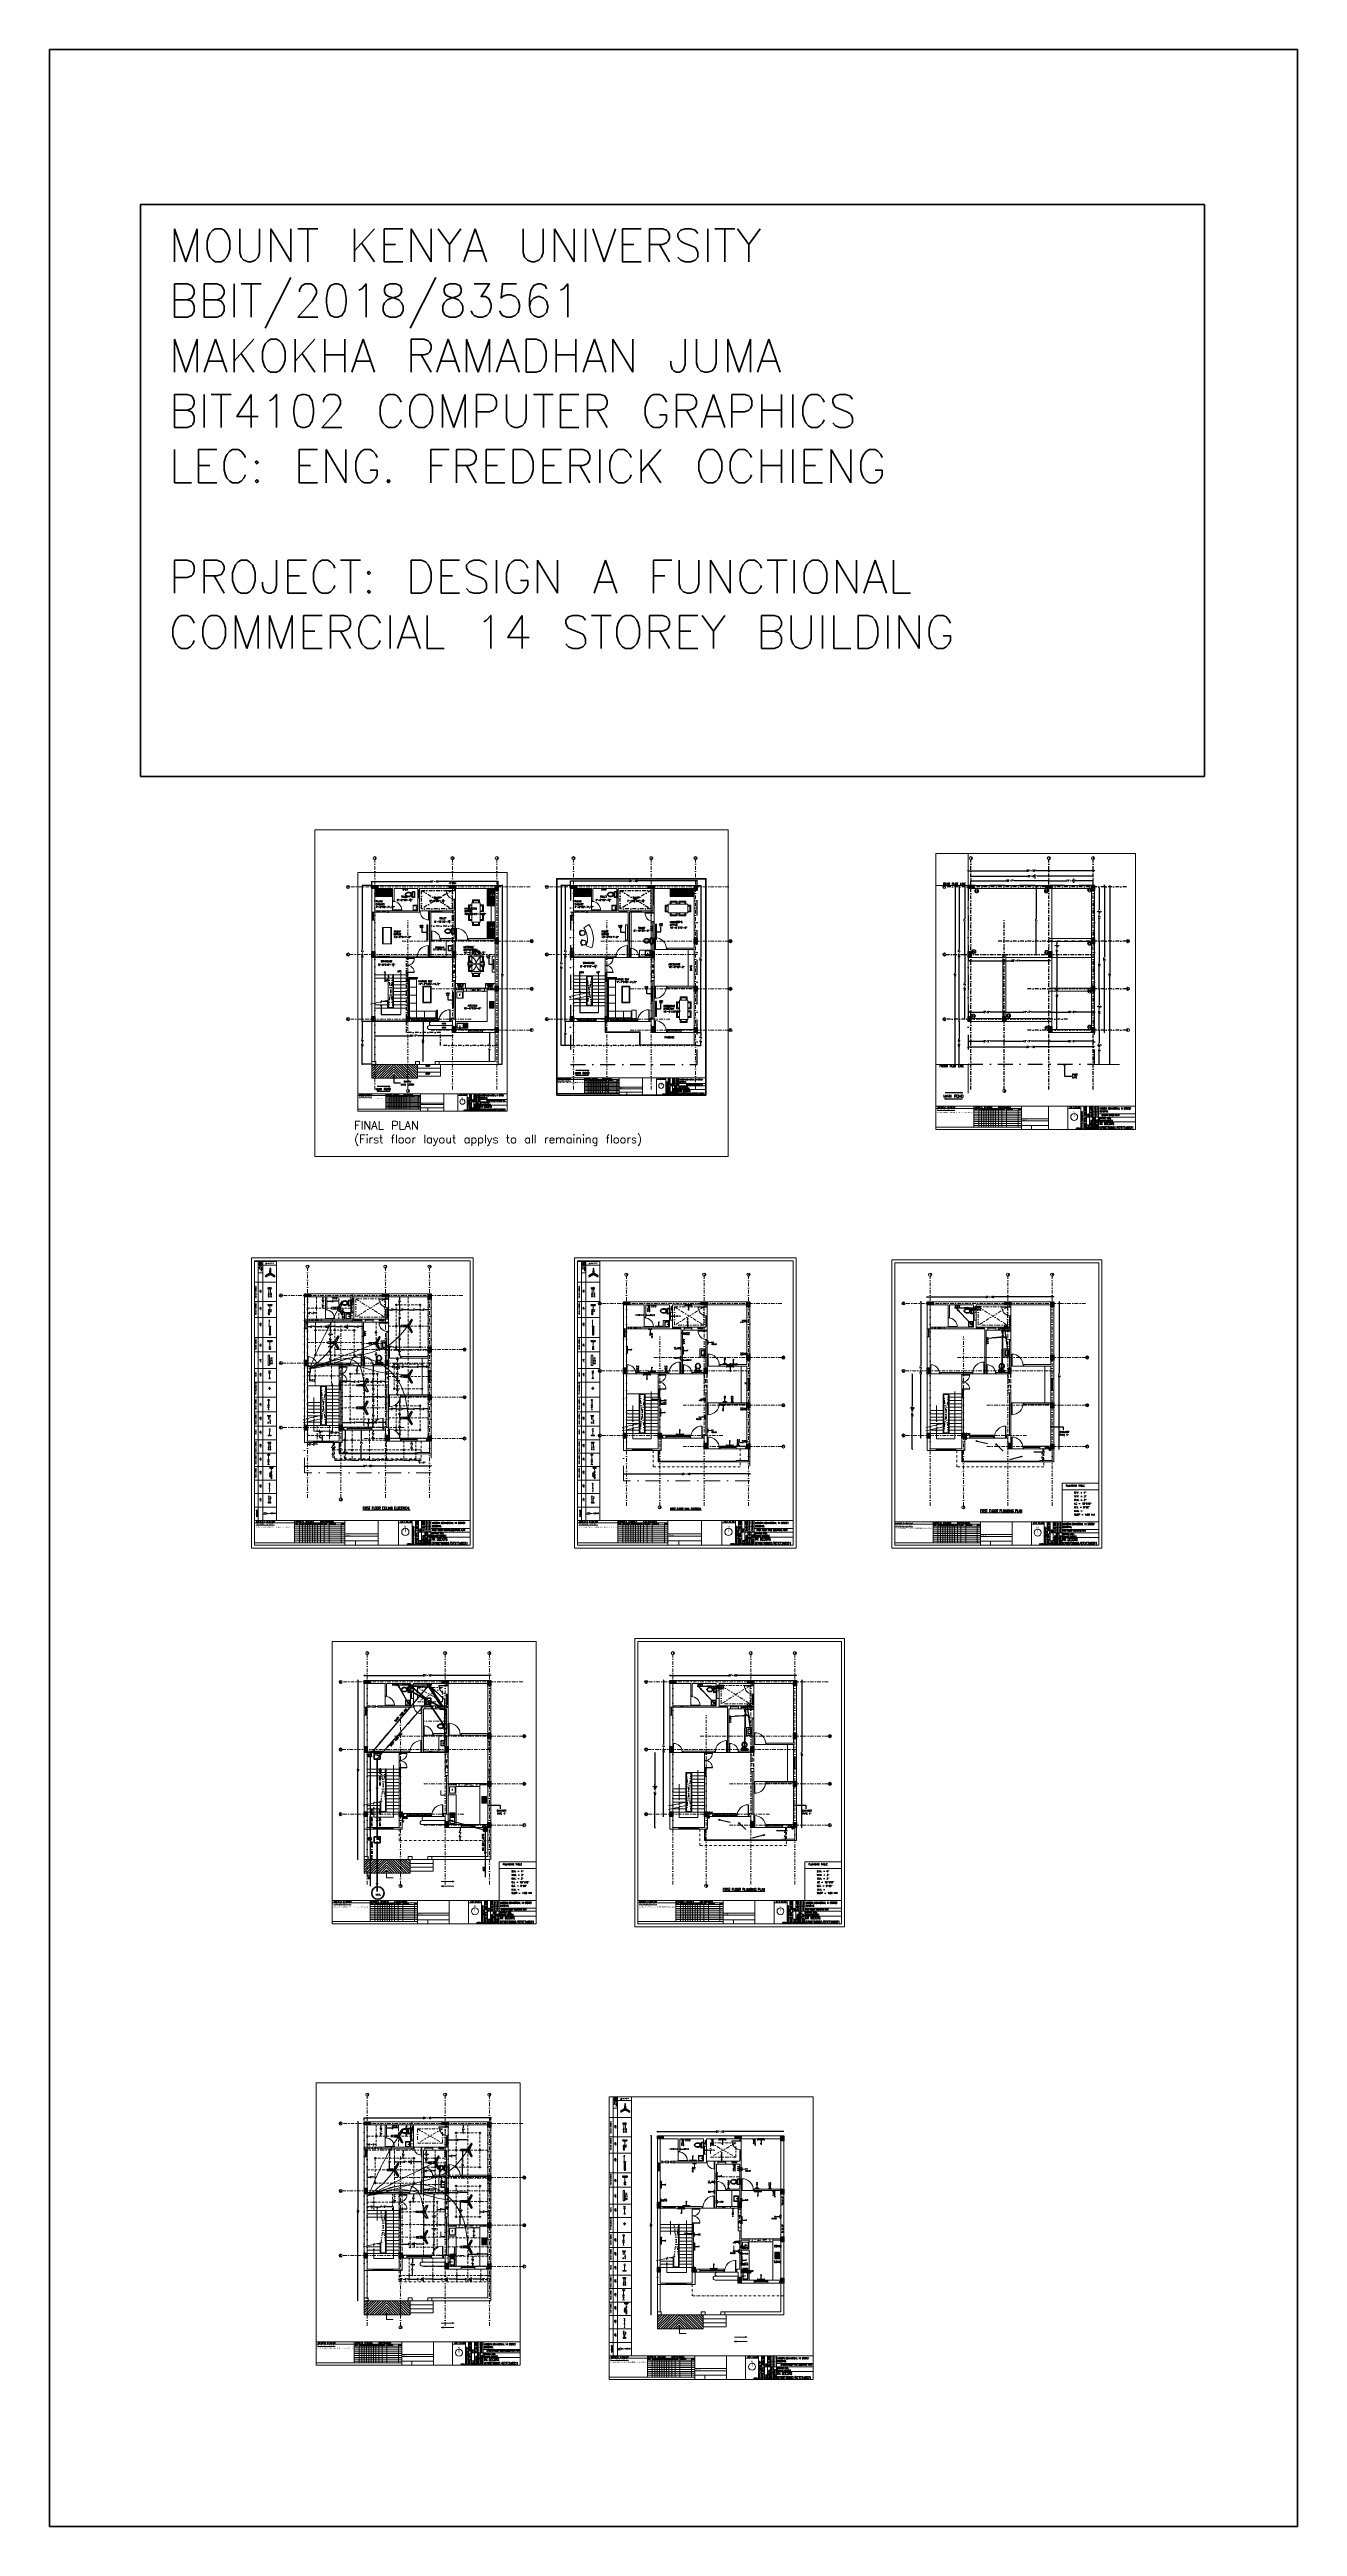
# Model space of a CAD drawing. Header units: inches. Extents: x 10416 to 14183, y 3009 to 10486.
import ezdxf

# ---------------------------------------------------------------- set-up
doc = ezdxf.new("R2010")
doc.units = ezdxf.units.IN
doc.header["$MEASUREMENT"] = 0
doc.header["$PDMODE"] = 98
for name, pattern in [('DASHDOTX2', [2, 1, -0.5, 0, -0.5]), ('DASHED', [0.75, 0.5, -0.25]), ('DASHEDX2', [1.5, 1, -0.5]), ('HIDDENX2', [0.75, 0.5, -0.25])]:
    doc.linetypes.add(name, pattern=pattern)
doc.layers.get('0').update_dxf_attribs({"lineweight": 9})
doc.layers.get('Defpoints').update_dxf_attribs({"lineweight": 9})
for name, color, linetype in [('A7- wall', 12, 'Continuous'), ('A7-arch', 144, 'DASHEDX2'), ('A7-column', 7, 'Continuous'), ('A7-concrete hatch', 253, 'Continuous'), ('A7-cut out', 252, 'DASHDOTX2'), ('A7-door', 33, 'Continuous'), ('A7-furniture', 34, 'Continuous'), ('A7-railing', 216, 'Continuous'), ('A7-sanitary', 132, 'Continuous'), ('A7-stairs', 114, 'Continuous'), ('A7-text', 232, 'Continuous'), ('A7-window', 4, 'Continuous'), ('AV-ele line', 252, 'HIDDENX2')]:
    doc.layers.add(name, color=color, linetype=linetype)
doc.layers.add('A7-almirah', color=7, linetype='Continuous', true_color=0x895c32)
doc.layers.add('A7-pargola', color=7, linetype='Continuous', true_color=0xa99b8f)
for name, color, linetype, lineweight in [('A7-dimention', 160, 'Continuous', 15), ('DIM', 7, 'Continuous', 9), ('electrica', 8, 'Continuous', 0), ('elehatch', 7, 'Continuous', 0), ('Office furniture', 18, 'Continuous', 200), ('THIN', 8, 'Continuous', 9)]:
    doc.layers.add(name, color=color, linetype=linetype, lineweight=lineweight)
doc.styles.add('1FR30A', font='', dxfattribs={"height": 0.125})
doc.styles.add('1PT2', font='simplex.shx', dxfattribs={"width": 0.65, "height": 0.078125})
doc.styles.add('1PT25', font='simplex', dxfattribs={"width": 0.65, "height": 2.5})
doc.styles.add('1PT35', font='SIMPLEX', dxfattribs={"width": 0.65, "height": 3.5})
doc.styles.add('1PT5', font='SIMPLEX', dxfattribs={"width": 0.65, "height": 5})
doc.styles.add('2MM', font='romans.shx', dxfattribs={"width": 0.6, "height": 6.299213})
doc.styles.add('ARIAL', font='')
doc.styles.add('RIN', font='gdt.shx')
doc.styles.get("Standard").update_dxf_attribs({"font": 'txt.shx', "height": 5})
doc.styles.add('WORKING', font='txt.shx', dxfattribs={"height": 5})
doc.styles.get('1FR30A').set_extended_font_data('Arial')
doc.styles.get('ARIAL').set_extended_font_data('Arial')
doc.dimstyles.new('2MM', dxfattribs={"dimscale": 64, "dimtxt": 0.026083, "dimasz": 0.078125, "dimexe": 0.046875, "dimexo": 0.203125, "dimgap": 0.03125, "dimtad": 1, "dimdec": 5, "dimzin": 3, "dimdsep": 46, "dimlunit": 4, "dimtxsty": '2MM', "dimblk1": 'DOTSMALL', "dimblk2": 'DOTSMALL', "dimsah": 1, "dimcen": 0.1875, "dimdle": 0.0625, "dimclrd": 5, "dimclre": 1, "dimclrt": 5, "dimadec": 0, "dimazin": 0, "dimtfac": 1, "dimtdec": 5, "dimtix": 1, "dimtofl": 0, "dimtmove": 2, "dimatfit": 3, "dimldrblk": 'DOTSMALL', "dimfxl": 1, "dimfrac": 2, "dimtolj": 1, "dimtzin": 0, "dimarcsym": 0})
doc.dimstyles.new('FERDIM', dxfattribs={"dimtxt": 5, "dimasz": 3, "dimexe": 0.1875, "dimexo": 0.375, "dimgap": 0.125, "dimtad": 0, "dimdec": 1, "dimzin": 0, "dimdsep": 46, "dimlunit": 4, "dimtxsty": 'Standard', "dimblk1": 'OBLIQUE', "dimblk2": 'ARCHTICK', "dimsah": 1, "dimcen": 0.09375, "dimdle": 0.1875, "dimclrd": 256, "dimclre": 256, "dimclrt": 256, "dimadec": 0, "dimazin": 3, "dimtfac": 1, "dimtdec": 1, "dimtofl": 0, "dimtmove": 1, "dimatfit": 3, "dimldrblk": 'OPEN30', "dimfxl": 1, "dimtolj": 1, "dimtzin": 0, "dimarcsym": 0})

# ---------------------------------------------------------------- blocks, each defined once
blk = doc.blocks.new('FFDF')
at = {"layer": 'A7-sanitary', "lineweight": 9}
for p, q in [((20303.8, 256.2), (20303.8, 255.1)), ((20303.8, 252.4), (20303.8, 250.2)), ((20304.4, 253.8), (20304.1, 253.7)), ((20304.7, 256.2), (20304.7, 255.1)), ((20304.7, 252.4), (20304.7, 250.2)), ((20309.5, 256.2), (20309.5, 255.1)), ((20309.5, 252.4), (20309.5, 250.2)), ((20310.1, 253.8), (20309.8, 253.7)), ((20310.5, 256.2), (20310.5, 255.1)), ((20310.5, 252.4), (20310.5, 250.2)), ((20315, 256.2), (20315, 255.1)), ((20315, 252.4), (20315, 250.2)), ((20315.7, 253.8), (20315.3, 253.7)), ((20316, 256.2), (20316, 255.1)), ((20316, 252.4), (20316, 250.2))]:
    blk.add_line(p, q, dxfattribs=at)
for centre, radius in [((20304.2, 253.8), 1.47), ((20304.2, 253.8), 1.28), ((20304.2, 253.8), 0.19), ((20310, 253.8), 1.47), ((20310, 253.8), 1.28), ((20310, 253.8), 0.19), ((20315.5, 253.8), 1.47), ((20315.5, 253.8), 1.28), ((20315.5, 253.8), 0.19)]:
    blk.add_circle(centre, radius, dxfattribs=at)
for centre in [(20304.3, 250.2), (20310, 250.2), (20315.5, 250.2)]:
    blk.add_arc(centre, 0.474, 180, 0, dxfattribs=at)
blk = doc.blocks.new('GFGGFFG')
at = {"layer": 'A7-sanitary', "lineweight": 9}
for p, q in [((20260.8, 242.8), (20260.8, 256.2)), ((20260.8, 256.2), (20277.3, 256.2)), ((20277.3, 242.8), (20260.8, 242.8)), ((20268.4, 253.1), (20268.4, 251.3)), ((20268.8, 254.3), (20268.9, 254.4)), ((20269.3, 253.1), (20269.3, 251.3)), ((20277.3, 256.2), (20277.3, 242.8))]:
    blk.add_line(p, q, dxfattribs=at)
blk.add_lwpolyline([(20270.1, 254.4), (20275.1, 254.4), (20275.1, 243.7), (20262.6, 243.7), (20262.6, 254.4), (20267.5, 254.4)], dxfattribs=at)
for radius in [1.3, 1.13, 0.0821]:
    blk.add_circle((20268.8, 254.4), radius, dxfattribs=at)
blk.add_arc((20268.8, 251.3), 0.446, 180, 0, dxfattribs=at)
blk = doc.blocks.new('*U13')
for p, q in [((-10, -8.5), (-8, -8.5)), ((-10, -9.5), (-10, -8.5)), ((-7, -9.5), (-10, -9.5)), ((-8, -8.5), (-8, -8)), ((-7, -8), (-7, -9.5)), ((-4, -8), (-6, -14)), ((4, -14), (-4, -14)), ((4, -8), (6, -14)), ((9.5, -6), (9.5, -2))]:
    blk.add_line(p, q)
blk.add_lwpolyline([(10.5, -8), (10.5, 0), (-10.5, 0), (-10.5, -8)], close=True)
for points in [[(-9.5, -2), (-9.5, -6)], [(8.5, -1), (-8.5, -1)], [(-8.5, -7), (8.5, -7)]]:
    blk.add_lwpolyline(points)
for centre, radius, start, end in [((-8.6, -1.9), 0.884, 81.8699, 188.1301), ((-8.6, -6.1), 0.884, 171.8699, 278.1301), ((3.5, -21.6), 12.2, 141.46911, 247.97143), ((4.2, -21.8), 11.3, 136.36773, 238.94682), ((0, -27.9), 4, 245.73182, 294.26817), ((0, -29), 4, 254.86053, 285.13947), ((-3.5, -21.6), 12.2, 292.02843, 38.53071), ((-4.2, -21.8), 11.3, 301.05301, 43.63209), ((8.6, -1.9), 0.884, 351.8699, 98.1301), ((8.6, -6.1), 0.884, 261.8699, 8.1301)]:
    blk.add_arc(centre, radius, start, end)
blk = doc.blocks.new('WTHREREG')
at = {"layer": 'A7-door', "lineweight": 0}
for p, q in [((677.3, -489.1), (677.3, -493.1)), ((679.3, -489.1), (677.3, -489.1)), ((677.3, -493.1), (679.3, -493.1)), ((679.3, -490.6), (679.3, -489.1)), ((679.8, -490.6), (679.3, -490.6)), ((679.3, -493.1), (679.3, -491.6)), ((679.3, -491.6), (679.8, -491.6)), ((679.8, -491.6), (679.8, -490.6))]:
    blk.add_line(p, q, dxfattribs=at)
blk = doc.blocks.new('EWRT5RYH6THYH')
at = {"lineweight": 0}
for p, q in [((713.1, -490.6), (713.1, -457.1)), ((714.1, -490.6), (713.1, -490.6)), ((714.1, -490.6), (714.1, -457.1))]:
    blk.add_line(p, q, dxfattribs=at)
blk.add_arc((713.8, -491.1), 34, 89.5787, 180, dxfattribs=at)
blk.add_blockref('WTHREREG', (0, 0), dxfattribs=at)
at = {"lineweight": 0, "xscale": -1}
blk.add_blockref('WTHREREG', (1393.6, 0), dxfattribs=at)
blk = doc.blocks.new('STOV')
at = {"layer": 'A7-sanitary', "lineweight": 9}
for p, q in [((-460, -330), (-438, -330)), ((-460, -333), (-438, -333)), ((-460, -336), (-438, -336)), ((-460, -339), (-438, -339)), ((-460, -342), (-438, -342)), ((-449, -319), (-449, -353))]:
    blk.add_line(p, q, dxfattribs=at)
for points in [[(-461, -354), (-437, -354), (-437, -318), (-461, -318)], [(-460, -353), (-438, -353), (-438, -319), (-460, -319)], [(-458, -321), (-458, -321), (-455, -323), (-456, -323)], [(-458, -328), (-458, -329), (-455, -326), (-456, -326)], [(-458, -344), (-458, -344), (-455, -346), (-456, -346)], [(-458, -351), (-458, -352), (-455, -349), (-456, -349)], [(-450, -321), (-451, -321), (-453, -323), (-453, -323)], [(-450, -328), (-451, -329), (-453, -326), (-453, -326)], [(-450, -344), (-451, -344), (-453, -346), (-453, -346)], [(-450, -351), (-451, -352), (-453, -349), (-453, -349)], [(-447, -321), (-447, -321), (-445, -323), (-445, -323)], [(-447, -328), (-447, -329), (-445, -326), (-445, -326)], [(-447, -344), (-447, -344), (-445, -346), (-445, -346)], [(-447, -351), (-447, -352), (-445, -349), (-445, -349)], [(-439, -321), (-440, -321), (-442, -323), (-442, -323)], [(-439, -328), (-440, -329), (-442, -326), (-442, -326)], [(-439, -344), (-440, -344), (-442, -346), (-442, -346)], [(-439, -351), (-440, -352), (-442, -349), (-442, -349)]]:
    blk.add_lwpolyline(points, close=True, dxfattribs=at)
for centre, radius in [((-454, -325), 3.19), ((-454, -348), 3.19), ((-454, -325), 1.49), ((-454, -348), 1.49), ((-443, -325), 3.19), ((-443, -348), 3.19), ((-443, -325), 1.49), ((-443, -348), 1.49)]:
    blk.add_circle(centre, radius, dxfattribs=at)
blk = doc.blocks.new('FTGF')
at = {"layer": 'A7-sanitary', "lineweight": 9}
for p, q in [((7083.4, 1438.3), (7067.2, 1438.3)), ((7067.2, 1438.3), (7067.2, 1402.1)), ((7067.2, 1423.7), (7083.4, 1423.7)), ((7067.2, 1402.1), (7083.4, 1402.1)), ((7082.1, 1413), (7079.5, 1413)), ((7082.1, 1412.1), (7079.5, 1412.1)), ((7083.4, 1414.4), (7083.4, 1438.3)), ((7083.4, 1402.1), (7083.4, 1410.7)), ((7083.7, 1412.5), (7084.3, 1412.5)), ((7086.5, 1413), (7085.9, 1413)), ((7086.5, 1412.1), (7085.9, 1412.1))]:
    blk.add_line(p, q, dxfattribs=at)
blk.add_lwpolyline([(7082.5, 1413.7), (7082.5, 1422.8), (7068.1, 1422.8), (7068.1, 1403), (7082.5, 1403), (7082.5, 1411.3)], dxfattribs=at)
for points in [[(7068.5, 1424.9), (7069.2, 1424.9), (7069.2, 1437.2), (7068.5, 1437.2)], [(7070.3, 1424.9), (7071, 1424.9), (7071, 1437.2), (7070.3, 1437.2)], [(7072.3, 1424.9), (7073, 1424.9), (7073, 1437.2), (7072.3, 1437.2)], [(7074.1, 1424.9), (7074.8, 1424.9), (7074.8, 1437.2), (7074.1, 1437.2)], [(7076.4, 1424.9), (7075.7, 1424.9), (7075.7, 1437.2), (7076.4, 1437.2)], [(7078.2, 1424.9), (7077.5, 1424.9), (7077.5, 1437.2), (7078.2, 1437.2)], [(7080.2, 1424.9), (7079.5, 1424.9), (7079.5, 1437.2), (7080.2, 1437.2)], [(7082.1, 1424.9), (7081.4, 1424.9), (7081.4, 1437.2), (7082.1, 1437.2)]]:
    blk.add_lwpolyline(points, close=True, dxfattribs=at)
for centre, radius in [((7076.4, 1412.5), 0.9), ((7084, 1412.5), 1.96), ((7084, 1412.5), 1.78), ((7084, 1412.5), 0.27)]:
    blk.add_circle(centre, radius, dxfattribs=at)
blk.add_arc((7079.5, 1412.5), 0.45, 90, 270, dxfattribs=at)
blk = doc.blocks.new('ukk')
at = {"layer": 'A7-furniture', "color": 253, "lineweight": 9}
for p, q in [((62701.3, 11820.3), (62755.5, 11820.3)), ((62701.3, 11796.7), (62701.3, 11820.3)), ((62755.5, 11796.7), (62755.5, 11820.3)), ((62701.3, 11796.7), (62755.5, 11796.7))]:
    blk.add_line(p, q, dxfattribs=at)
for points in [[(62701.3, 11818.1), (62692.7, 11818.1), (62692.7, 11798.9), (62701.3, 11798.9)], [(62701.3, 11815.4), (62695.4, 11815.4), (62695.4, 11801.6), (62701.3, 11801.6)], [(62706.5, 11820.3), (62706.5, 11829), (62725.8, 11829), (62725.8, 11820.3)], [(62709.3, 11820.3), (62709.3, 11826.2), (62723.1, 11826.2), (62723.1, 11820.3)], [(62731, 11820.3), (62731, 11829), (62750.3, 11829), (62750.3, 11820.3)], [(62733.8, 11820.3), (62733.8, 11826.2), (62747.6, 11826.2), (62747.6, 11820.3)], [(62755.5, 11818.1), (62764.2, 11818.1), (62764.2, 11798.9), (62755.5, 11798.9)], [(62755.5, 11815.4), (62761.4, 11815.4), (62761.4, 11801.6), (62755.5, 11801.6)], [(62706.5, 11796.7), (62706.5, 11788), (62725.8, 11788), (62725.8, 11796.7)], [(62709.3, 11796.7), (62709.3, 11790.8), (62723.1, 11790.8), (62723.1, 11796.7)], [(62731, 11796.7), (62731, 11788), (62750.3, 11788), (62750.3, 11796.7)], [(62733.8, 11796.7), (62733.8, 11790.8), (62747.6, 11790.8), (62747.6, 11796.7)]]:
    blk.add_lwpolyline(points, dxfattribs=at)
blk = doc.blocks.new('FRGHG')
at = {"layer": 'A7- wall', "color": 251, "lineweight": 5}
blk.add_circle((294457, -27484), 4.86, dxfattribs=at)
for centre, radius, start, end in [((294457, -27484), 43.7, 145.7711, 214.2289), ((294457, -27445), 38.9, 180, 262.8334), ((294418, -27484), 38.9, 7.1666, 90), ((294457, -27484), 38.9, 150, 210), ((294457, -27523), 38.9, 97.1666, 180), ((294418, -27484), 38.9, 270, 352.8334), ((294457, -27484), 43.7, 55.7711, 124.2289), ((294457, -27484), 38.9, 60, 120), ((294457, -27484), 38.9, 240, 300), ((294496, -27484), 38.9, 90, 172.8334), ((294496, -27484), 38.9, 187.1666, 270), ((294457, -27445), 38.9, 277.1666, 0), ((294457, -27523), 38.9, 0, 82.8334), ((294457, -27484), 38.9, 330, 30), ((294457, -27484), 43.7, 325.7711, 34.2289), ((294457, -27484), 43.7, 235.7711, 304.2289)]:
    blk.add_arc(centre, radius, start, end, dxfattribs=at)
blk = doc.blocks.new('_ArchTick')
at = {"layer": 'DIM', "color": 0, "const_width": 0.15}
blk.add_lwpolyline([(-0.5, -0.5), (0.5, 0.5)], dxfattribs=at)
blk = doc.blocks.new('_Oblique')
at = {"color": 0, "linetype": 'ByBlock', "lineweight": -2}
blk.add_line((-0.5, -0.5), (0.5, 0.5), dxfattribs=at)
blk = doc.blocks.new('_Open30')
at = {"color": 0, "linetype": 'ByBlock', "lineweight": -2}
for p, q in [((-1, 0.3), (0, 0)), ((0, 0), (-1, -0.3)), ((0, 0), (-1, 0))]:
    blk.add_line(p, q, dxfattribs=at)
blk = doc.blocks.new('*D18')
at = {"lineweight": -2, "ltscale": 45, "transparency": 16777216}
for p, q in [((11988.5, 7976.6), (12167.1, 7976.6)), ((11988.7, 7963.3), (11988.7, 7976.7)), ((12370.9, 7976.6), (12192.3, 7976.6)), ((12370.7, 7963.3), (12370.7, 7976.7))]:
    blk.add_line(p, q, dxfattribs=at)
at = {"layer": 'Defpoints', "color": 0, "lineweight": 13, "ltscale": 45, "transparency": 16777216}
for p in [(11988.7, 7976.6), (11988.7, 7963), (12370.7, 7963)]:
    blk.add_point(p, dxfattribs=at)
at = {"lineweight": -2, "ltscale": 45, "transparency": 16777216, "xscale": 3, "yscale": 3, "zscale": 3, "rotation": 180}
blk.add_blockref('_ArchTick', (11988.7, 7976.6), dxfattribs=at)
at = {"lineweight": -2, "ltscale": 45, "transparency": 16777216, "xscale": 3, "yscale": 3, "zscale": 3}
blk.add_blockref('_Oblique', (12370.7, 7976.6), dxfattribs=at)
at = {"ltscale": 45, "transparency": 16777216, "insert": (12179.7, 7976.6), "char_height": 5, "attachment_point": 5}
blk.add_mtext('\\A1;31\'-10"', dxfattribs=at)
blk = doc.blocks.new('*D19')
at = {"lineweight": -2, "ltscale": 45, "transparency": 16777216}
for p, q in [((11388.3, 7552), (11360, 7552)), ((11360.2, 7552.2), (11360.2, 7498.4)), ((11388.3, 7423), (11360, 7423)), ((11360.2, 7422.8), (11360.2, 7476.5))]:
    blk.add_line(p, q, dxfattribs=at)
at = {"layer": 'Defpoints', "color": 0, "lineweight": 13, "ltscale": 45, "transparency": 16777216}
for p in [(11360.2, 7552), (11388.7, 7552), (11388.7, 7423)]:
    blk.add_point(p, dxfattribs=at)
at = {"lineweight": -2, "ltscale": 45, "transparency": 16777216, "xscale": 3, "yscale": 3, "zscale": 3}
for name, p, rotation in [('_ArchTick', (11360.2, 7552), 90), ('_Oblique', (11360.2, 7423), 270)]:
    blk.add_blockref(name, p, dxfattribs=dict(at, rotation=rotation))
at = {"ltscale": 45, "transparency": 16777216, "insert": (11360.2, 7487.5), "char_height": 5, "attachment_point": 5, "rotation": 90}
blk.add_mtext('\\A1;10\'-9"', dxfattribs=at)
blk = doc.blocks.new('*D20')
at = {"lineweight": -2, "ltscale": 45, "transparency": 16777216}
for p, q in [((11388.3, 7963), (11360, 7963)), ((11360.2, 7963.2), (11360.2, 7769.7)), ((11360.2, 7551.8), (11360.2, 7745.3)), ((11388.3, 7552), (11360, 7552))]:
    blk.add_line(p, q, dxfattribs=at)
at = {"layer": 'Defpoints', "color": 0, "lineweight": 13, "ltscale": 45, "transparency": 16777216}
for p in [(11360.2, 7963), (11388.7, 7963), (11388.7, 7552)]:
    blk.add_point(p, dxfattribs=at)
at = {"lineweight": -2, "ltscale": 45, "transparency": 16777216, "xscale": 3, "yscale": 3, "zscale": 3}
for name, p, rotation in [('_ArchTick', (11360.2, 7963), 90), ('_Oblique', (11360.2, 7552), 270)]:
    blk.add_blockref(name, p, dxfattribs=dict(at, rotation=rotation))
at = {"ltscale": 45, "transparency": 16777216, "insert": (11360.2, 7757.5), "char_height": 5, "attachment_point": 5, "rotation": 90}
blk.add_mtext('\\A1;34\'-3"', dxfattribs=at)
blk = doc.blocks.new('*D21')
at = {"lineweight": -2, "ltscale": 45, "transparency": 16777216}
for p, q in [((11388.5, 7974.9), (11567.1, 7974.9)), ((11388.7, 7963.3), (11388.7, 7975.1)), ((11770.9, 7974.9), (11592.3, 7974.9)), ((11770.7, 7963.3), (11770.7, 7975.1))]:
    blk.add_line(p, q, dxfattribs=at)
at = {"layer": 'Defpoints', "color": 0, "lineweight": 13, "ltscale": 45, "transparency": 16777216}
for p in [(11388.7, 7963), (11770.7, 7974.9), (11770.7, 7963)]:
    blk.add_point(p, dxfattribs=at)
at = {"lineweight": -2, "ltscale": 45, "transparency": 16777216, "xscale": 3, "yscale": 3, "zscale": 3, "rotation": 180}
blk.add_blockref('_Oblique', (11388.7, 7974.9), dxfattribs=at)
at = {"lineweight": -2, "ltscale": 45, "transparency": 16777216, "xscale": 3, "yscale": 3, "zscale": 3}
blk.add_blockref('_ArchTick', (11770.7, 7974.9), dxfattribs=at)
at = {"ltscale": 45, "transparency": 16777216, "insert": (11579.7, 7974.9), "char_height": 5, "attachment_point": 5}
blk.add_mtext('\\A1;31\'-10"', dxfattribs=at)
blk = doc.blocks.new('*D22')
at = {"lineweight": -2, "ltscale": 45, "transparency": 16777216}
for p, q in [((11771.1, 7963), (11782.9, 7963)), ((11782.7, 7963.2), (11782.7, 7698.5)), ((11782.7, 7422.8), (11782.7, 7687.4)), ((11771.1, 7423), (11782.9, 7423))]:
    blk.add_line(p, q, dxfattribs=at)
at = {"layer": 'Defpoints', "color": 0, "ltscale": 45, "transparency": 16777216}
for p in [(11770.7, 7963), (11770.7, 7423), (11782.7, 7423)]:
    blk.add_point(p, dxfattribs=at)
at = {"lineweight": -2, "ltscale": 45, "transparency": 16777216, "xscale": 3, "yscale": 3, "zscale": 3}
for name, p, rotation in [('_Oblique', (11782.7, 7963), 90), ('_ArchTick', (11782.7, 7423), 270)]:
    blk.add_blockref(name, p, dxfattribs=dict(at, rotation=rotation))
at = {"ltscale": 45, "transparency": 16777216, "insert": (11782.7, 7693), "char_height": 5, "attachment_point": 5, "rotation": 90}
blk.add_mtext("\\A1;45'", dxfattribs=at)
blk = doc.blocks.new('*D23')
at = {"lineweight": -2, "ltscale": 45, "transparency": 16777216}
for p, q in [((11397.5, 7509.1), (11503.8, 7509.1)), ((11397.7, 7509.5), (11397.7, 7509.3)), ((11632.9, 7509.1), (11526.6, 7509.1)), ((11632.7, 7509.5), (11632.7, 7509.3))]:
    blk.add_line(p, q, dxfattribs=at)
at = {"layer": 'Defpoints', "color": 0, "lineweight": 13, "ltscale": 45, "transparency": 16777216}
for p in [(11397.7, 7509.1), (11397.7, 7509.1), (11632.7, 7509.1)]:
    blk.add_point(p, dxfattribs=at)
at = {"lineweight": -2, "ltscale": 45, "transparency": 16777216, "xscale": 3, "yscale": 3, "zscale": 3, "rotation": 180}
blk.add_blockref('_ArchTick', (11397.7, 7509.1), dxfattribs=at)
at = {"lineweight": -2, "ltscale": 45, "transparency": 16777216, "xscale": 3, "yscale": 3, "zscale": 3}
blk.add_blockref('_Oblique', (11632.7, 7509.1), dxfattribs=at)
at = {"ltscale": 45, "transparency": 16777216, "insert": (11515.2, 7509.1), "char_height": 5, "attachment_point": 5}
blk.add_mtext('\\A1;19\'-7"', dxfattribs=at)
blk = doc.blocks.new('*D24')
at = {"lineweight": -2, "ltscale": 45, "transparency": 16777216}
for p, q in [((11543.6, 7552.2), (11543.6, 7496.3)), ((11543.9, 7552), (11543.7, 7552)), ((11543.6, 7431.8), (11543.6, 7487.7)), ((11543.2, 7432), (11543.4, 7432))]:
    blk.add_line(p, q, dxfattribs=at)
at = {"layer": 'Defpoints', "color": 0, "lineweight": 13, "ltscale": 45, "transparency": 16777216}
for p in [(11543.6, 7552), (11543.6, 7432), (11543.6, 7432)]:
    blk.add_point(p, dxfattribs=at)
at = {"lineweight": -2, "ltscale": 45, "transparency": 16777216, "xscale": 3, "yscale": 3, "zscale": 3}
for name, p, rotation in [('_Oblique', (11543.6, 7552), 90), ('_ArchTick', (11543.6, 7432), 270)]:
    blk.add_blockref(name, p, dxfattribs=dict(at, rotation=rotation))
at = {"ltscale": 45, "transparency": 16777216, "insert": (11543.6, 7492), "char_height": 5, "attachment_point": 5, "rotation": 90}
blk.add_mtext("\\A1;10'", dxfattribs=at)
blk = doc.blocks.new('*D25')
at = {"lineweight": -2, "ltscale": 45, "transparency": 16777216}
for p, q in [((11988.3, 7552), (11972.9, 7552)), ((11973.1, 7552.2), (11973.1, 7519)), ((11988.3, 7480), (11972.9, 7480)), ((11973.1, 7479.8), (11973.1, 7512.9))]:
    blk.add_line(p, q, dxfattribs=at)
at = {"layer": 'Defpoints', "color": 0, "lineweight": 13, "ltscale": 45, "transparency": 16777216}
for p in [(11973.1, 7552), (11988.7, 7552), (11988.7, 7480)]:
    blk.add_point(p, dxfattribs=at)
at = {"lineweight": -2, "ltscale": 45, "transparency": 16777216, "xscale": 3, "yscale": 3, "zscale": 3}
for name, p, rotation in [('_ArchTick', (11973.1, 7552), 90), ('_Oblique', (11973.1, 7480), 270)]:
    blk.add_blockref(name, p, dxfattribs=dict(at, rotation=rotation))
at = {"ltscale": 45, "transparency": 16777216, "insert": (11973.1, 7516), "char_height": 5, "attachment_point": 5, "rotation": 90}
blk.add_mtext("\\A1;6'", dxfattribs=at)
blk = doc.blocks.new('*D26')
at = {"lineweight": -2, "ltscale": 45, "transparency": 16777216}
for p, q in [((11988.3, 7963), (11972.9, 7963)), ((11973.1, 7963.2), (11973.1, 7769.7)), ((11973.1, 7551.8), (11973.1, 7745.3)), ((11988.3, 7552), (11972.9, 7552))]:
    blk.add_line(p, q, dxfattribs=at)
at = {"layer": 'Defpoints', "color": 0, "lineweight": 13, "ltscale": 45, "transparency": 16777216}
for p in [(11973.1, 7963), (11988.7, 7963), (11988.7, 7552)]:
    blk.add_point(p, dxfattribs=at)
at = {"lineweight": -2, "ltscale": 45, "transparency": 16777216, "xscale": 3, "yscale": 3, "zscale": 3}
for name, p, rotation in [('_ArchTick', (11973.1, 7963), 90), ('_Oblique', (11973.1, 7552), 270)]:
    blk.add_blockref(name, p, dxfattribs=dict(at, rotation=rotation))
at = {"ltscale": 45, "transparency": 16777216, "insert": (11973.1, 7757.5), "char_height": 5, "attachment_point": 5, "rotation": 90}
blk.add_mtext('\\A1;34\'-3"', dxfattribs=at)
blk = doc.blocks.new('*D27')
at = {"lineweight": -2, "ltscale": 45, "transparency": 16777216}
for p, q in [((11988.3, 7963), (11960.5, 7963)), ((11960.7, 7963.2), (11960.7, 7733.3)), ((11960.7, 7479.8), (11960.7, 7709.7)), ((11988.3, 7480), (11960.5, 7480))]:
    blk.add_line(p, q, dxfattribs=at)
at = {"layer": 'Defpoints', "color": 0, "lineweight": 13, "ltscale": 45, "transparency": 16777216}
for p in [(11988.7, 7963), (11960.7, 7480), (11988.7, 7480)]:
    blk.add_point(p, dxfattribs=at)
at = {"lineweight": -2, "ltscale": 45, "transparency": 16777216, "xscale": 3, "yscale": 3, "zscale": 3}
for name, p, rotation in [('_Oblique', (11960.7, 7963), 90), ('_ArchTick', (11960.7, 7480), 270)]:
    blk.add_blockref(name, p, dxfattribs=dict(at, rotation=rotation))
at = {"ltscale": 45, "transparency": 16777216, "insert": (11960.7, 7721.5), "char_height": 5, "attachment_point": 5, "rotation": 90}
blk.add_mtext('\\A1;40\'-3"', dxfattribs=at)
blk = doc.blocks.new('*D28')
at = {"lineweight": -2, "ltscale": 45, "transparency": 16777216}
for p, q in [((12371.1, 7519), (12382.2, 7519)), ((12371.1, 7480), (12382.2, 7480)), ((12382, 7519.2), (12382, 7509.2)), ((12382, 7479.8), (12382, 7489.8))]:
    blk.add_line(p, q, dxfattribs=at)
at = {"layer": 'Defpoints', "color": 0, "ltscale": 45, "transparency": 16777216}
for p in [(12370.7, 7519), (12370.7, 7480), (12382, 7519)]:
    blk.add_point(p, dxfattribs=at)
at = {"lineweight": -2, "ltscale": 45, "transparency": 16777216, "xscale": 3, "yscale": 3, "zscale": 3}
for name, p, rotation in [('_ArchTick', (12382, 7519), 90), ('_Oblique', (12382, 7480), 270)]:
    blk.add_blockref(name, p, dxfattribs=dict(at, rotation=rotation))
at = {"ltscale": 45, "transparency": 16777216, "insert": (12382, 7499.5), "char_height": 5, "attachment_point": 5, "rotation": 90}
blk.add_mtext('\\A1;3\'-3"', dxfattribs=at)
blk = doc.blocks.new('*D29')
at = {"lineweight": -2, "ltscale": 45, "transparency": 16777216}
for p, q in [((12371.1, 7963), (12382.2, 7963)), ((12382, 7963.2), (12382, 7746.5)), ((12382, 7518.8), (12382, 7735.4)), ((12371.1, 7519), (12382.2, 7519))]:
    blk.add_line(p, q, dxfattribs=at)
at = {"layer": 'Defpoints', "color": 0, "ltscale": 45, "transparency": 16777216}
for p in [(12370.7, 7963), (12382, 7963), (12370.7, 7519)]:
    blk.add_point(p, dxfattribs=at)
at = {"lineweight": -2, "ltscale": 45, "transparency": 16777216, "xscale": 3, "yscale": 3, "zscale": 3}
for name, p, rotation in [('_ArchTick', (12382, 7963), 90), ('_Oblique', (12382, 7519), 270)]:
    blk.add_blockref(name, p, dxfattribs=dict(at, rotation=rotation))
at = {"ltscale": 45, "transparency": 16777216, "insert": (12382, 7741), "char_height": 5, "attachment_point": 5, "rotation": 90}
blk.add_mtext("\\A1;37'", dxfattribs=at)
blk = doc.blocks.new('*D30')
at = {"lineweight": -2, "ltscale": 45, "transparency": 16777216}
for p, q in [((11744.7, 7519.2), (11744.7, 7485.2)), ((11744.7, 7519), (11744.9, 7519)), ((11744.7, 7432), (11744.5, 7432)), ((11744.7, 7431.8), (11744.7, 7465.8))]:
    blk.add_line(p, q, dxfattribs=at)
at = {"layer": 'Defpoints', "color": 0, "ltscale": 45, "transparency": 16777216}
for p in [(11744.7, 7519), (11744.7, 7432), (11744.7, 7432)]:
    blk.add_point(p, dxfattribs=at)
at = {"lineweight": -2, "ltscale": 45, "transparency": 16777216, "xscale": 3, "yscale": 3, "zscale": 3}
for name, p, rotation in [('_Oblique', (11744.7, 7519), 90), ('_ArchTick', (11744.7, 7432), 270)]:
    blk.add_blockref(name, p, dxfattribs=dict(at, rotation=rotation))
at = {"ltscale": 45, "transparency": 16777216, "insert": (11744.7, 7475.5), "char_height": 5, "attachment_point": 5, "rotation": 90}
blk.add_mtext('\\A1;7\'-3"', dxfattribs=at)
blk = doc.blocks.new('hfjhgkjgh')
at = {"layer": 'A7-door', "lineweight": 9}
for p, q in [((9706.2, 7743.2), (9706.2, 7742.2)), ((9706.2, 7743.2), (9727.2, 7743.2)), ((9706.2, 7742.2), (9727.2, 7742.2)), ((9706.2, 7700.8), (9706.2, 7699.8)), ((9706.2, 7700.8), (9727.2, 7700.8)), ((9706.2, 7699.8), (9727.2, 7699.8))]:
    blk.add_line(p, q, dxfattribs=at)
for centre, start, end in [((9705.7, 7743), 270, 0.52197), ((9705.7, 7700), 359.47803, 90)]:
    blk.add_arc(centre, 21.5, start, end, dxfattribs=at)
at = {"layer": 'A7-door', "lineweight": 9, "rotation": 270}
blk.add_blockref('WTHREREG', (10196.8, 8422.8), dxfattribs=at)
at = {"layer": 'A7-door', "lineweight": 9, "extrusion": (0, 0, -1), "zscale": -1, "rotation": 90}
blk.add_blockref('WTHREREG', (-10196.8, 7020.2), dxfattribs=at)
blk = doc.blocks.new('*D33')
at = {"lineweight": -2, "ltscale": 45, "transparency": 16777216}
for p, q in [((11623.5, 7969.8), (11623.8, 7969.8)), ((11623.7, 7968.8), (11623.7, 7970)), ((11641.9, 7969.8), (11641.6, 7969.8)), ((11641.7, 7968.8), (11641.7, 7970))]:
    blk.add_line(p, q, dxfattribs=at)
at = {"layer": 'Defpoints', "color": 0, "ltscale": 45, "transparency": 16777216}
for p in [(11623.7, 7969.8), (11623.7, 7963), (11641.7, 7963)]:
    blk.add_point(p, dxfattribs=at)
at = {"lineweight": -2, "ltscale": 45, "transparency": 16777216, "xscale": 3, "yscale": 3, "zscale": 3, "rotation": 180}
blk.add_blockref('_ArchTick', (11623.7, 7969.8), dxfattribs=at)
at = {"lineweight": -2, "ltscale": 45, "transparency": 16777216, "xscale": 3, "yscale": 3, "zscale": 3}
blk.add_blockref('_Oblique', (11641.7, 7969.8), dxfattribs=at)
at = {"ltscale": 45, "transparency": 16777216, "insert": (11632.7, 7969.8), "char_height": 5, "attachment_point": 5}
blk.add_mtext('\\A1;1\'-6"', dxfattribs=at)
blk = doc.blocks.new('*D34')
at = {"layer": 'A7-dimention', "lineweight": -2, "ltscale": 45, "transparency": 16777216}
for p, q in [((13179.1, 7958.5), (13178.9, 7958.5)), ((13179.1, 7958.7), (13179.1, 7861.2)), ((13179.1, 7754.3), (13179.1, 7851.8)), ((13179.1, 7754.5), (13178.9, 7754.5))]:
    blk.add_line(p, q, dxfattribs=at)
at = {"layer": 'Defpoints', "color": 0, "lineweight": 13, "ltscale": 45, "transparency": 16777216}
for p in [(13179.1, 7958.5), (13179.1, 7754.5), (13179.1, 7754.5)]:
    blk.add_point(p, dxfattribs=at)
at = {"layer": 'A7-dimention', "lineweight": -2, "ltscale": 45, "transparency": 16777216, "xscale": 3, "yscale": 3, "zscale": 3}
for name, p, rotation in [('_Oblique', (13179.1, 7958.5), 90), ('_ArchTick', (13179.1, 7754.5), 270)]:
    blk.add_blockref(name, p, dxfattribs=dict(at, rotation=rotation))
at = {"layer": 'A7-dimention', "lineweight": 13, "ltscale": 45, "transparency": 16777216, "insert": (13179.1, 7856.5), "char_height": 5, "attachment_point": 5, "rotation": 90}
blk.add_mtext("\\A1;17'", dxfattribs=at)
blk = doc.blocks.new('*D35')
at = {"layer": 'A7-dimention', "lineweight": -2, "ltscale": 45, "transparency": 16777216}
for p, q in [((13179.1, 7754.5), (13178.9, 7754.5)), ((13179.1, 7754.7), (13179.1, 7668.3)), ((13179.1, 7559.3), (13179.1, 7645.6)), ((13179.1, 7559.5), (13178.9, 7559.5))]:
    blk.add_line(p, q, dxfattribs=at)
at = {"layer": 'Defpoints', "color": 0, "lineweight": 13, "ltscale": 45, "transparency": 16777216}
for p in [(13179.1, 7754.5), (13179.1, 7559.5), (13179.1, 7559.5)]:
    blk.add_point(p, dxfattribs=at)
at = {"layer": 'A7-dimention', "lineweight": -2, "ltscale": 45, "transparency": 16777216, "xscale": 3, "yscale": 3, "zscale": 3}
for name, p, rotation in [('_Oblique', (13179.1, 7754.5), 90), ('_ArchTick', (13179.1, 7559.5), 270)]:
    blk.add_blockref(name, p, dxfattribs=dict(at, rotation=rotation))
at = {"layer": 'A7-dimention', "lineweight": 13, "ltscale": 45, "transparency": 16777216, "insert": (13179.1, 7657), "char_height": 5, "attachment_point": 5, "rotation": 90}
blk.add_mtext('\\A1;16\'-3"', dxfattribs=at)
blk = doc.blocks.new('*D36')
at = {"layer": 'A7-dimention', "lineweight": -2, "ltscale": 45, "transparency": 16777216}
for p, q in [((13197.5, 7977.4), (13303.8, 7977.4)), ((13197.7, 7976.4), (13197.7, 7977.6)), ((13432.9, 7977.4), (13326.6, 7977.4)), ((13432.7, 7976.4), (13432.7, 7977.6))]:
    blk.add_line(p, q, dxfattribs=at)
at = {"layer": 'Defpoints', "color": 0, "lineweight": 13, "ltscale": 45, "transparency": 16777216}
for p in [(13197.7, 7963), (13432.7, 7977.4), (13432.7, 7963)]:
    blk.add_point(p, dxfattribs=at)
at = {"layer": 'A7-dimention', "lineweight": -2, "ltscale": 45, "transparency": 16777216, "xscale": 3, "yscale": 3, "zscale": 3, "rotation": 180}
blk.add_blockref('_Oblique', (13197.7, 7977.4), dxfattribs=at)
at = {"layer": 'A7-dimention', "lineweight": -2, "ltscale": 45, "transparency": 16777216, "xscale": 3, "yscale": 3, "zscale": 3}
blk.add_blockref('_ArchTick', (13432.7, 7977.4), dxfattribs=at)
at = {"layer": 'A7-dimention', "lineweight": 13, "ltscale": 45, "transparency": 16777216, "insert": (13315.2, 7977.4), "char_height": 5, "attachment_point": 5}
blk.add_mtext('\\A1;19\'-7"', dxfattribs=at)
blk = doc.blocks.new('*D37')
at = {"layer": 'A7-dimention', "lineweight": -2, "ltscale": 45, "transparency": 16777216}
for p, q in [((13432.5, 7977.4), (13487.3, 7977.4)), ((13432.7, 7976.4), (13432.7, 7977.6)), ((13566.4, 7977.4), (13511.7, 7977.4)), ((13566.2, 7977.4), (13566.2, 7977.6))]:
    blk.add_line(p, q, dxfattribs=at)
at = {"layer": 'Defpoints', "color": 0, "lineweight": 13, "ltscale": 45, "transparency": 16777216}
for p in [(13432.7, 7963), (13566.2, 7977.4), (13566.2, 7977.4)]:
    blk.add_point(p, dxfattribs=at)
at = {"layer": 'A7-dimention', "lineweight": -2, "ltscale": 45, "transparency": 16777216, "xscale": 3, "yscale": 3, "zscale": 3, "rotation": 180}
blk.add_blockref('_Oblique', (13432.7, 7977.4), dxfattribs=at)
at = {"layer": 'A7-dimention', "lineweight": -2, "ltscale": 45, "transparency": 16777216, "xscale": 3, "yscale": 3, "zscale": 3}
blk.add_blockref('_ArchTick', (13566.2, 7977.4), dxfattribs=at)
at = {"layer": 'A7-dimention', "lineweight": 13, "ltscale": 45, "transparency": 16777216, "insert": (13499.5, 7977.4), "char_height": 5, "attachment_point": 5}
blk.add_mtext('\\A1;11\'-1{\\H1.000000x;\\S1/2;}"', dxfattribs=at)
blk = doc.blocks.new('*D38')
at = {"layer": 'A7-dimention', "lineweight": -2, "ltscale": 45, "transparency": 16777216}
for p, q in [((13197.5, 7991), (13367.7, 7991)), ((13197.7, 7990), (13197.7, 7991.2)), ((13566.4, 7991), (13396.3, 7991)), ((13566.2, 7990), (13566.2, 7991.2))]:
    blk.add_line(p, q, dxfattribs=at)
at = {"layer": 'Defpoints', "color": 0, "lineweight": 13, "ltscale": 45, "transparency": 16777216}
for p in [(13197.7, 7982.4), (13566.2, 7991), (13566.2, 7983.4)]:
    blk.add_point(p, dxfattribs=at)
at = {"layer": 'A7-dimention', "lineweight": -2, "ltscale": 45, "transparency": 16777216, "xscale": 3, "yscale": 3, "zscale": 3, "rotation": 180}
blk.add_blockref('_Oblique', (13197.7, 7991), dxfattribs=at)
at = {"layer": 'A7-dimention', "lineweight": -2, "ltscale": 45, "transparency": 16777216, "xscale": 3, "yscale": 3, "zscale": 3}
blk.add_blockref('_ArchTick', (13566.2, 7991), dxfattribs=at)
at = {"layer": 'A7-dimention', "lineweight": 13, "ltscale": 45, "transparency": 16777216, "insert": (13382, 7991), "char_height": 5, "attachment_point": 5}
blk.add_mtext('\\A1;30\'-8{\\H1.000000x;\\S1/2;}"', dxfattribs=at)
blk = doc.blocks.new('*D39')
at = {"layer": 'A7-dimention', "lineweight": -2, "ltscale": 45, "transparency": 16777216}
for p, q in [((13188.5, 8007.4), (13367.1, 8007.4)), ((13188.7, 8006.4), (13188.7, 8007.6)), ((13570.9, 8007.4), (13392.3, 8007.4)), ((13570.7, 8006.4), (13570.7, 8007.6))]:
    blk.add_line(p, q, dxfattribs=at)
at = {"layer": 'Defpoints', "color": 0, "lineweight": 13, "ltscale": 45, "transparency": 16777216}
for p in [(13570.7, 8007.4), (13188.7, 7963), (13570.7, 7963)]:
    blk.add_point(p, dxfattribs=at)
at = {"layer": 'A7-dimention', "lineweight": -2, "ltscale": 45, "transparency": 16777216, "xscale": 3, "yscale": 3, "zscale": 3, "rotation": 180}
blk.add_blockref('_Oblique', (13188.7, 8007.4), dxfattribs=at)
at = {"layer": 'A7-dimention', "lineweight": -2, "ltscale": 45, "transparency": 16777216, "xscale": 3, "yscale": 3, "zscale": 3}
blk.add_blockref('_ArchTick', (13570.7, 8007.4), dxfattribs=at)
at = {"layer": 'A7-dimention', "lineweight": 13, "ltscale": 45, "transparency": 16777216, "insert": (13379.7, 8007.4), "char_height": 5, "attachment_point": 5}
blk.add_mtext('\\A1;31\'-10"', dxfattribs=at)
blk = doc.blocks.new('*D40')
at = {"layer": 'A7-dimention', "lineweight": -2, "ltscale": 45, "transparency": 16777216}
for p, q in [((13583.7, 7955.5), (13584.9, 7955.5)), ((13584.7, 7955.7), (13584.7, 7889.1)), ((13584.7, 7794.8), (13584.7, 7861.3)), ((13583.7, 7795), (13584.9, 7795))]:
    blk.add_line(p, q, dxfattribs=at)
at = {"layer": 'Defpoints', "color": 0, "lineweight": 13, "ltscale": 45, "transparency": 16777216}
for p in [(13573.7, 7955.5), (13573.7, 7795), (13584.7, 7795)]:
    blk.add_point(p, dxfattribs=at)
at = {"layer": 'A7-dimention', "lineweight": -2, "ltscale": 45, "transparency": 16777216, "xscale": 3, "yscale": 3, "zscale": 3}
for name, p, rotation in [('_Oblique', (13584.7, 7955.5), 90), ('_ArchTick', (13584.7, 7795), 270)]:
    blk.add_blockref(name, p, dxfattribs=dict(at, rotation=rotation))
at = {"layer": 'A7-dimention', "lineweight": 13, "ltscale": 45, "transparency": 16777216, "insert": (13584.7, 7875.2), "char_height": 5, "attachment_point": 5, "rotation": 90}
blk.add_mtext('\\A1;13\'-4{\\H1.000000x;\\S1/2;}"', dxfattribs=at)
blk = doc.blocks.new('*D41')
at = {"layer": 'A7-dimention', "lineweight": -2, "ltscale": 45, "transparency": 16777216}
for p, q in [((13583.7, 7795), (13584.9, 7795)), ((13584.7, 7795.2), (13584.7, 7727.7)), ((13584.7, 7650.8), (13584.7, 7718.3)), ((13584.7, 7651), (13584.5, 7651))]:
    blk.add_line(p, q, dxfattribs=at)
at = {"layer": 'Defpoints', "color": 0, "lineweight": 13, "ltscale": 45, "transparency": 16777216}
for p in [(13573.7, 7795), (13584.7, 7651), (13584.7, 7651)]:
    blk.add_point(p, dxfattribs=at)
at = {"layer": 'A7-dimention', "lineweight": -2, "ltscale": 45, "transparency": 16777216, "xscale": 3, "yscale": 3, "zscale": 3}
for name, p, rotation in [('_Oblique', (13584.7, 7795), 90), ('_ArchTick', (13584.7, 7651), 270)]:
    blk.add_blockref(name, p, dxfattribs=dict(at, rotation=rotation))
at = {"layer": 'A7-dimention', "lineweight": 13, "ltscale": 45, "transparency": 16777216, "insert": (13584.7, 7723), "char_height": 5, "attachment_point": 5, "rotation": 90}
blk.add_mtext("\\A1;12'", dxfattribs=at)
blk = doc.blocks.new('*D42')
at = {"layer": 'A7-dimention', "lineweight": -2, "ltscale": 45, "transparency": 16777216}
for p, q in [((13584.7, 7651), (13584.5, 7651)), ((13584.7, 7651.2), (13584.7, 7602.2)), ((13584.7, 7526.3), (13584.7, 7575.3)), ((13584.7, 7526.5), (13584.5, 7526.5))]:
    blk.add_line(p, q, dxfattribs=at)
at = {"layer": 'Defpoints', "color": 0, "lineweight": 13, "ltscale": 45, "transparency": 16777216}
for p in [(13584.7, 7651), (13584.7, 7526.5), (13584.7, 7526.5)]:
    blk.add_point(p, dxfattribs=at)
at = {"layer": 'A7-dimention', "lineweight": -2, "ltscale": 45, "transparency": 16777216, "xscale": 3, "yscale": 3, "zscale": 3}
for name, p, rotation in [('_Oblique', (13584.7, 7651), 90), ('_ArchTick', (13584.7, 7526.5), 270)]:
    blk.add_blockref(name, p, dxfattribs=dict(at, rotation=rotation))
at = {"layer": 'A7-dimention', "lineweight": 13, "ltscale": 45, "transparency": 16777216, "insert": (13584.7, 7588.7), "char_height": 5, "attachment_point": 5, "rotation": 90}
blk.add_mtext('\\A1;10\'-4{\\H1.000000x;\\S1/2;}"', dxfattribs=at)
blk = doc.blocks.new('*D43')
at = {"layer": 'A7-dimention', "lineweight": -2, "ltscale": 45, "transparency": 16777216}
for p, q in [((13615.8, 7963), (13617, 7963)), ((13616.8, 7963.2), (13616.8, 7698.5)), ((13616.8, 7422.8), (13616.8, 7687.4)), ((13615.8, 7423), (13617, 7423))]:
    blk.add_line(p, q, dxfattribs=at)
at = {"layer": 'Defpoints', "color": 0, "lineweight": 13, "ltscale": 45, "transparency": 16777216}
for p in [(13570.7, 7963), (13616.8, 7963), (13570.7, 7423)]:
    blk.add_point(p, dxfattribs=at)
at = {"layer": 'A7-dimention', "lineweight": -2, "ltscale": 45, "transparency": 16777216, "xscale": 3, "yscale": 3, "zscale": 3}
for name, p, rotation in [('_ArchTick', (13616.8, 7963), 90), ('_Oblique', (13616.8, 7423), 270)]:
    blk.add_blockref(name, p, dxfattribs=dict(at, rotation=rotation))
at = {"layer": 'A7-dimention', "lineweight": 13, "ltscale": 45, "transparency": 16777216, "insert": (13616.8, 7693), "char_height": 5, "attachment_point": 5, "rotation": 90}
blk.add_mtext("\\A1;45'", dxfattribs=at)
blk = doc.blocks.new('ryjyur')
at = {"layer": 'A7-text', "lineweight": 13, "ltscale": 45}
blk.add_circle((13295.1, 7902.4), 6.16, dxfattribs=at)
at = {"layer": 'A7-text', "lineweight": 13, "ltscale": 45, "insert": (13290.8, 7905.3), "char_height": 5.5, "attachment_point": 1, "style": 'WORKING'}
blk.add_mtext('C2', dxfattribs=at)
blk = doc.blocks.new('ryjyu')
at = {"layer": 'A7-text', "lineweight": 13, "ltscale": 45}
blk.add_circle((13331.6, 7902.4), 6.16, dxfattribs=at)
at = {"layer": 'A7-text', "lineweight": 13, "ltscale": 45, "insert": (13327.4, 7904.7), "char_height": 5, "attachment_point": 1, "style": 'WORKING'}
blk.add_mtext('C3', dxfattribs=at)
blk = doc.blocks.new('*D46')
at = {"layer": 'A7-dimention', "lineweight": -2, "ltscale": 45, "transparency": 16777216}
for p, q in [((13193, 7735.9), (13319.8, 7735.9)), ((13193.2, 7736.9), (13193.2, 7735.7)), ((13437.4, 7735.9), (13343.4, 7735.9)), ((13437.2, 7736.9), (13437.2, 7735.7))]:
    blk.add_line(p, q, dxfattribs=at)
at = {"layer": 'Defpoints', "color": 0, "lineweight": 13, "ltscale": 45, "transparency": 16777216}
for p in [(13193.2, 7745.5), (13437.2, 7745.5), (13437.2, 7735.9)]:
    blk.add_point(p, dxfattribs=at)
at = {"layer": 'A7-dimention', "lineweight": -2, "ltscale": 45, "transparency": 16777216, "xscale": 3, "yscale": 3, "zscale": 3, "rotation": 180}
blk.add_blockref('_Oblique', (13193.2, 7735.9), dxfattribs=at)
at = {"layer": 'A7-dimention', "lineweight": -2, "ltscale": 45, "transparency": 16777216, "xscale": 3, "yscale": 3, "zscale": 3}
blk.add_blockref('_ArchTick', (13437.2, 7735.9), dxfattribs=at)
at = {"layer": 'A7-dimention', "lineweight": 13, "ltscale": 45, "transparency": 16777216, "insert": (13331.6, 7735.9), "char_height": 5, "attachment_point": 5}
blk.add_mtext('\\A1;20\'-4"', dxfattribs=at)
blk = doc.blocks.new('*D47')
at = {"layer": 'A7-dimention', "lineweight": -2, "ltscale": 45, "transparency": 16777216}
for p, q in [((13193, 7580.9), (13236, 7580.9)), ((13193.2, 7579.9), (13193.2, 7581.1)), ((13298.4, 7580.9), (13255.4, 7580.9)), ((13298.2, 7581.9), (13298.2, 7580.7))]:
    blk.add_line(p, q, dxfattribs=at)
at = {"layer": 'Defpoints', "color": 0, "lineweight": 13, "ltscale": 45, "transparency": 16777216}
for p in [(13193.2, 7567), (13298.2, 7593.8), (13298.2, 7580.9)]:
    blk.add_point(p, dxfattribs=at)
at = {"layer": 'A7-dimention', "lineweight": -2, "ltscale": 45, "transparency": 16777216, "xscale": 3, "yscale": 3, "zscale": 3, "rotation": 180}
blk.add_blockref('_Oblique', (13193.2, 7580.9), dxfattribs=at)
at = {"layer": 'A7-dimention', "lineweight": -2, "ltscale": 45, "transparency": 16777216, "xscale": 3, "yscale": 3, "zscale": 3}
blk.add_blockref('_ArchTick', (13298.2, 7580.9), dxfattribs=at)
at = {"layer": 'A7-dimention', "lineweight": 13, "ltscale": 45, "transparency": 16777216, "insert": (13245.7, 7580.9), "char_height": 5, "attachment_point": 5}
blk.add_mtext('\\A1;8\'-9"', dxfattribs=at)
blk = doc.blocks.new('*D48')
at = {"layer": 'A7-dimention', "lineweight": -2, "ltscale": 45, "transparency": 16777216}
for p, q in [((13298, 7580.9), (13357.2, 7580.9)), ((13298.2, 7581.9), (13298.2, 7580.7)), ((13437.4, 7580.9), (13378.3, 7580.9)), ((13437.2, 7580.8), (13437.2, 7581.1))]:
    blk.add_line(p, q, dxfattribs=at)
at = {"layer": 'Defpoints', "color": 0, "lineweight": 13, "ltscale": 45, "transparency": 16777216}
for p in [(13298.2, 7593.8), (13437.2, 7580.9), (13437.2, 7580.4)]:
    blk.add_point(p, dxfattribs=at)
at = {"layer": 'A7-dimention', "lineweight": -2, "ltscale": 45, "transparency": 16777216, "xscale": 3, "yscale": 3, "zscale": 3, "rotation": 180}
blk.add_blockref('_Oblique', (13298.2, 7580.9), dxfattribs=at)
at = {"layer": 'A7-dimention', "lineweight": -2, "ltscale": 45, "transparency": 16777216, "xscale": 3, "yscale": 3, "zscale": 3}
blk.add_blockref('_ArchTick', (13437.2, 7580.9), dxfattribs=at)
at = {"layer": 'A7-dimention', "lineweight": 13, "ltscale": 45, "transparency": 16777216, "insert": (13367.7, 7580.9), "char_height": 5, "attachment_point": 5}
blk.add_mtext('\\A1;11\'-7"', dxfattribs=at)
blk = doc.blocks.new('*D49')
at = {"layer": 'A7-dimention', "lineweight": -2, "ltscale": 45, "transparency": 16777216}
for p, q in [((13437, 7580.9), (13490.8, 7580.9)), ((13437.2, 7580.8), (13437.2, 7581.1)), ((13566.4, 7580.9), (13512.7, 7580.9)), ((13566.2, 7580.8), (13566.2, 7581.1))]:
    blk.add_line(p, q, dxfattribs=at)
at = {"layer": 'Defpoints', "color": 0, "lineweight": 13, "ltscale": 45, "transparency": 16777216}
for p in [(13437.2, 7580.4), (13566.2, 7580.9), (13566.2, 7580.4)]:
    blk.add_point(p, dxfattribs=at)
at = {"layer": 'A7-dimention', "lineweight": -2, "ltscale": 45, "transparency": 16777216, "xscale": 3, "yscale": 3, "zscale": 3, "rotation": 180}
blk.add_blockref('_Oblique', (13437.2, 7580.9), dxfattribs=at)
at = {"layer": 'A7-dimention', "lineweight": -2, "ltscale": 45, "transparency": 16777216, "xscale": 3, "yscale": 3, "zscale": 3}
blk.add_blockref('_ArchTick', (13566.2, 7580.9), dxfattribs=at)
at = {"layer": 'A7-dimention', "lineweight": 13, "ltscale": 45, "transparency": 16777216, "insert": (13501.7, 7580.9), "char_height": 5, "attachment_point": 5}
blk.add_mtext('\\A1;10\'-9"', dxfattribs=at)
blk = doc.blocks.new('*D50')
at = {"layer": 'A7-dimention', "lineweight": -2, "ltscale": 45, "transparency": 16777216}
for p, q in [((13456, 7754.5), (13457.2, 7754.5)), ((13457, 7754.7), (13457, 7656.3)), ((13457, 7527.8), (13457, 7626.1)), ((13456, 7528), (13457.2, 7528))]:
    blk.add_line(p, q, dxfattribs=at)
at = {"layer": 'Defpoints', "color": 0, "lineweight": 13, "ltscale": 45, "transparency": 16777216}
for p in [(13446.8, 7754.5), (13457, 7754.5), (13446.8, 7528)]:
    blk.add_point(p, dxfattribs=at)
at = {"layer": 'A7-dimention', "lineweight": -2, "ltscale": 45, "transparency": 16777216, "xscale": 3, "yscale": 3, "zscale": 3}
for name, p, rotation in [('_ArchTick', (13457, 7754.5), 90), ('_Oblique', (13457, 7528), 270)]:
    blk.add_blockref(name, p, dxfattribs=dict(at, rotation=rotation))
at = {"layer": 'A7-dimention', "lineweight": 13, "ltscale": 45, "transparency": 16777216, "insert": (13457, 7641.2), "char_height": 5, "attachment_point": 5, "rotation": 90}
blk.add_mtext('\\A1;18\'-10{\\H1.000000x;\\S1/2;}"', dxfattribs=at)
blk = doc.blocks.new('*D51')
at = {"layer": 'A7-dimention', "lineweight": -2, "ltscale": 45, "transparency": 16777216}
for p, q in [((13457, 7795), (13456.8, 7795)), ((13457, 7795.2), (13457, 7786.9)), ((13456, 7754.5), (13457.2, 7754.5)), ((13457, 7754.3), (13457, 7762.5))]:
    blk.add_line(p, q, dxfattribs=at)
at = {"layer": 'Defpoints', "color": 0, "lineweight": 13, "ltscale": 45, "transparency": 16777216}
for p in [(13457, 7795), (13457, 7795), (13446.8, 7754.5)]:
    blk.add_point(p, dxfattribs=at)
at = {"layer": 'A7-dimention', "lineweight": -2, "ltscale": 45, "transparency": 16777216, "xscale": 3, "yscale": 3, "zscale": 3}
for name, p, rotation in [('_ArchTick', (13457, 7795), 90), ('_Oblique', (13457, 7754.5), 270)]:
    blk.add_blockref(name, p, dxfattribs=dict(at, rotation=rotation))
at = {"layer": 'A7-dimention', "lineweight": 13, "ltscale": 45, "transparency": 16777216, "insert": (13457, 7774.7), "char_height": 5, "attachment_point": 5, "rotation": 90}
blk.add_mtext('\\A1;3\'-4{\\H1.000000x;\\S1/2;}"', dxfattribs=at)
blk = doc.blocks.new('rthnry')
at = {"ltscale": 45}
blk.add_hatch(color=5, dxfattribs=at).paths.add_polyline_path([(12508, 7803.3), (12517, 7803.3), (12517, 7785.3), (12508, 7785.3)])
at = {"color": 5, "ltscale": 45}
blk.add_lwpolyline([(12508, 7803.3), (12517, 7803.3), (12517, 7785.3), (12508, 7785.3)], close=True, dxfattribs=at)
blk = doc.blocks.new('rtbhynrj')
at = {"ltscale": 45}
blk.add_hatch(color=6, dxfattribs=at).paths.add_polyline_path([(12525.7, 7803.3), (12534.7, 7803.3), (12534.7, 7788.3), (12525.7, 7788.3)])
at = {"color": 6, "ltscale": 45}
blk.add_lwpolyline([(12525.7, 7803.3), (12534.7, 7803.3), (12534.7, 7788.3), (12525.7, 7788.3)], close=True, dxfattribs=at)
blk = doc.blocks.new('bgghgfgygg')
at = {"layer": 'A7-column'}
for p, rotation in [((6603.4, 20471), 270), ((6838.4, 20471), 270), ((26905.8, 15548.8), 180), ((27149.8, 15548.8), 180), ((27149.8, 15322.3), 180)]:
    blk.add_blockref('rthnry', p, dxfattribs=dict(at, rotation=rotation))
for p in [(2236, 159.7), (2236, -0.8), (2236, -144.8), (1863, -236.3), (1968, -236.3), (2236, -269.3)]:
    blk.add_blockref('rtbhynrj', p, dxfattribs=at)
blk = doc.blocks.new('*D58')
at = {"layer": 'A7-dimention', "lineweight": -2, "ltscale": 45, "transparency": 16777216}
for p, q in [((13395.8, 7958.5), (13394.6, 7958.5)), ((13394.8, 7958.7), (13394.8, 7861.2)), ((13394.8, 7754.3), (13394.8, 7851.8)), ((13395.8, 7754.5), (13394.6, 7754.5))]:
    blk.add_line(p, q, dxfattribs=at)
at = {"layer": 'Defpoints', "color": 0, "lineweight": 13, "ltscale": 45, "transparency": 16777216}
for p in [(13394.8, 7958.5), (13397.8, 7958.5), (13397.8, 7754.5)]:
    blk.add_point(p, dxfattribs=at)
at = {"layer": 'A7-dimention', "lineweight": -2, "ltscale": 45, "transparency": 16777216, "xscale": 3, "yscale": 3, "zscale": 3}
for name, p, rotation in [('_ArchTick', (13394.8, 7958.5), 90), ('_Oblique', (13394.8, 7754.5), 270)]:
    blk.add_blockref(name, p, dxfattribs=dict(at, rotation=rotation))
at = {"layer": 'A7-dimention', "lineweight": 13, "ltscale": 45, "transparency": 16777216, "insert": (13394.8, 7856.5), "char_height": 5, "attachment_point": 5, "rotation": 90}
blk.add_mtext("\\A1;17'", dxfattribs=at)
blk = doc.blocks.new('*D59')
at = {"layer": 'A7-dimention', "lineweight": -2, "ltscale": 45, "transparency": 16777216}
for p, q in [((13584.7, 7526.7), (13584.7, 7486.9)), ((13584.7, 7526.5), (13584.9, 7526.5)), ((13584.7, 7422.8), (13584.7, 7462.5)), ((13584.7, 7423), (13584.9, 7423))]:
    blk.add_line(p, q, dxfattribs=at)
at = {"layer": 'Defpoints', "color": 0, "lineweight": 13, "ltscale": 45, "transparency": 16777216}
for p in [(13584.5, 7526.5), (13584.5, 7423), (13584.7, 7423)]:
    blk.add_point(p, dxfattribs=at)
at = {"layer": 'A7-dimention', "lineweight": -2, "ltscale": 45, "transparency": 16777216, "xscale": 3, "yscale": 3, "zscale": 3}
for name, p, rotation in [('_Oblique', (13584.7, 7526.5), 90), ('_ArchTick', (13584.7, 7423), 270)]:
    blk.add_blockref(name, p, dxfattribs=dict(at, rotation=rotation))
at = {"layer": 'A7-dimention', "lineweight": 13, "ltscale": 45, "transparency": 16777216, "insert": (13584.7, 7474.7), "char_height": 5, "attachment_point": 5, "rotation": 90}
blk.add_mtext('\\A1;8\'-7{\\H1.000000x;\\S1/2;}"', dxfattribs=at)
blk = doc.blocks.new('*D60')
at = {"layer": 'A7-dimention', "lineweight": -2, "ltscale": 45, "transparency": 16777216}
for p, q in [((13193, 7492.8), (13236, 7492.8)), ((13193.2, 7492.8), (13193.2, 7493)), ((13298.4, 7492.8), (13255.4, 7492.8)), ((13298.2, 7492.8), (13298.2, 7493))]:
    blk.add_line(p, q, dxfattribs=at)
at = {"layer": 'Defpoints', "color": 0, "lineweight": 13, "ltscale": 45, "transparency": 16777216}
for p in [(13193.2, 7492.8), (13298.2, 7492.8), (13298.2, 7492.8)]:
    blk.add_point(p, dxfattribs=at)
at = {"layer": 'A7-dimention', "lineweight": -2, "ltscale": 45, "transparency": 16777216, "xscale": 3, "yscale": 3, "zscale": 3, "rotation": 180}
blk.add_blockref('_Oblique', (13193.2, 7492.8), dxfattribs=at)
at = {"layer": 'A7-dimention', "lineweight": -2, "ltscale": 45, "transparency": 16777216, "xscale": 3, "yscale": 3, "zscale": 3}
blk.add_blockref('_ArchTick', (13298.2, 7492.8), dxfattribs=at)
at = {"layer": 'A7-dimention', "lineweight": 13, "ltscale": 45, "transparency": 16777216, "insert": (13245.7, 7492.8), "char_height": 5, "attachment_point": 5}
blk.add_mtext('\\A1;8\'-9"', dxfattribs=at)
blk = doc.blocks.new('*D61')
at = {"layer": 'A7-dimention', "lineweight": -2, "ltscale": 45, "transparency": 16777216}
for p, q in [((13298, 7492.8), (13357.2, 7492.8)), ((13298.2, 7492.8), (13298.2, 7493)), ((13437.4, 7492.8), (13378.3, 7492.8)), ((13437.2, 7493.8), (13437.2, 7492.7))]:
    blk.add_line(p, q, dxfattribs=at)
at = {"layer": 'Defpoints', "color": 0, "lineweight": 13, "ltscale": 45, "transparency": 16777216}
for p in [(13437.2, 7603.4), (13298.2, 7492.8), (13437.2, 7492.8)]:
    blk.add_point(p, dxfattribs=at)
at = {"layer": 'A7-dimention', "lineweight": -2, "ltscale": 45, "transparency": 16777216, "xscale": 3, "yscale": 3, "zscale": 3, "rotation": 180}
blk.add_blockref('_Oblique', (13298.2, 7492.8), dxfattribs=at)
at = {"layer": 'A7-dimention', "lineweight": -2, "ltscale": 45, "transparency": 16777216, "xscale": 3, "yscale": 3, "zscale": 3}
blk.add_blockref('_ArchTick', (13437.2, 7492.8), dxfattribs=at)
at = {"layer": 'A7-dimention', "lineweight": 13, "ltscale": 45, "transparency": 16777216, "insert": (13367.7, 7492.8), "char_height": 5, "attachment_point": 5}
blk.add_mtext('\\A1;11\'-7"', dxfattribs=at)
blk = doc.blocks.new('*D62')
at = {"layer": 'A7-dimention', "lineweight": -2, "ltscale": 45, "transparency": 16777216}
for p, q in [((13437, 7492.8), (13490.8, 7492.8)), ((13437.2, 7493.8), (13437.2, 7492.7)), ((13566.4, 7492.8), (13512.7, 7492.8)), ((13566.2, 7493.8), (13566.2, 7492.7))]:
    blk.add_line(p, q, dxfattribs=at)
at = {"layer": 'Defpoints', "color": 0, "lineweight": 13, "ltscale": 45, "transparency": 16777216}
for p in [(13437.2, 7603.4), (13566.2, 7495.7), (13566.2, 7492.8)]:
    blk.add_point(p, dxfattribs=at)
at = {"layer": 'A7-dimention', "lineweight": -2, "ltscale": 45, "transparency": 16777216, "xscale": 3, "yscale": 3, "zscale": 3, "rotation": 180}
blk.add_blockref('_Oblique', (13437.2, 7492.8), dxfattribs=at)
at = {"layer": 'A7-dimention', "lineweight": -2, "ltscale": 45, "transparency": 16777216, "xscale": 3, "yscale": 3, "zscale": 3}
blk.add_blockref('_ArchTick', (13566.2, 7492.8), dxfattribs=at)
at = {"layer": 'A7-dimention', "lineweight": 13, "ltscale": 45, "transparency": 16777216, "insert": (13501.7, 7492.8), "char_height": 5, "attachment_point": 5}
blk.add_mtext('\\A1;10\'-9"', dxfattribs=at)
blk = doc.blocks.new('*D63')
at = {"layer": 'A7-dimention', "lineweight": -2, "ltscale": 45, "transparency": 16777216}
for p, q in [((13188.5, 7475.8), (13367.1, 7475.8)), ((13188.7, 7475.8), (13188.7, 7475.9)), ((13570.9, 7475.8), (13392.3, 7475.8)), ((13570.7, 7475.8), (13570.7, 7475.9))]:
    blk.add_line(p, q, dxfattribs=at)
at = {"layer": 'Defpoints', "color": 0, "lineweight": 13, "ltscale": 45, "transparency": 16777216}
for p in [(13188.7, 7475.8), (13570.7, 7475.8), (13570.7, 7475.8)]:
    blk.add_point(p, dxfattribs=at)
at = {"layer": 'A7-dimention', "lineweight": -2, "ltscale": 45, "transparency": 16777216, "xscale": 3, "yscale": 3, "zscale": 3, "rotation": 180}
blk.add_blockref('_Oblique', (13188.7, 7475.8), dxfattribs=at)
at = {"layer": 'A7-dimention', "lineweight": -2, "ltscale": 45, "transparency": 16777216, "xscale": 3, "yscale": 3, "zscale": 3}
blk.add_blockref('_ArchTick', (13570.7, 7475.8), dxfattribs=at)
at = {"layer": 'A7-dimention', "lineweight": 13, "ltscale": 45, "transparency": 16777216, "insert": (13379.7, 7475.8), "char_height": 5, "attachment_point": 5}
blk.add_mtext('\\A1;31\'-10"', dxfattribs=at)
blk = doc.blocks.new('yjyuk')
at = {"layer": 'A7-cut out', "ltscale": 45}
blk.add_line((14470.7, 9163), (14088.7, 9163), dxfattribs=at)
blk.add_lwpolyline([(14088.7, 9163), (14088.7, 8623), (14470.7, 8623), (14470.7, 9163)], dxfattribs=at)
blk = doc.blocks.new('*D66')
at = {"layer": 'A7-dimention', "lineweight": -2, "ltscale": 45, "transparency": 16777216}
for p, q in [((13162.6, 7963), (13161.4, 7963)), ((13161.6, 7963.2), (13161.6, 7769.7)), ((13161.6, 7551.8), (13161.6, 7745.3)), ((13162.6, 7552), (13161.4, 7552))]:
    blk.add_line(p, q, dxfattribs=at)
at = {"layer": 'Defpoints', "color": 0, "lineweight": 13, "ltscale": 45, "transparency": 16777216}
for p in [(13161.6, 7963), (13188.7, 7963), (13188.7, 7552)]:
    blk.add_point(p, dxfattribs=at)
at = {"layer": 'A7-dimention', "lineweight": -2, "ltscale": 45, "transparency": 16777216, "xscale": 3, "yscale": 3, "zscale": 3}
for name, p, rotation in [('_ArchTick', (13161.6, 7963), 90), ('_Oblique', (13161.6, 7552), 270)]:
    blk.add_blockref(name, p, dxfattribs=dict(at, rotation=rotation))
at = {"layer": 'A7-dimention', "lineweight": 13, "ltscale": 45, "transparency": 16777216, "insert": (13161.6, 7757.5), "char_height": 5, "attachment_point": 5, "rotation": 90}
blk.add_mtext('\\A1;34\'-3"', dxfattribs=at)
blk = doc.blocks.new('*D67')
at = {"layer": 'A7-dimention', "lineweight": -2, "ltscale": 45, "transparency": 16777216}
for p, q in [((13161.6, 7552), (13161.4, 7552)), ((13161.6, 7552.2), (13161.6, 7498.4)), ((13161.6, 7423), (13161.4, 7423)), ((13161.6, 7422.8), (13161.6, 7476.5))]:
    blk.add_line(p, q, dxfattribs=at)
at = {"layer": 'Defpoints', "color": 0, "lineweight": 13, "ltscale": 45, "transparency": 16777216}
for p in [(13161.6, 7552), (13161.6, 7423), (13161.6, 7423)]:
    blk.add_point(p, dxfattribs=at)
at = {"layer": 'A7-dimention', "lineweight": -2, "ltscale": 45, "transparency": 16777216, "xscale": 3, "yscale": 3, "zscale": 3}
for name, p, rotation in [('_Oblique', (13161.6, 7552), 90), ('_ArchTick', (13161.6, 7423), 270)]:
    blk.add_blockref(name, p, dxfattribs=dict(at, rotation=rotation))
at = {"layer": 'A7-dimention', "lineweight": 13, "ltscale": 45, "transparency": 16777216, "insert": (13161.6, 7487.5), "char_height": 5, "attachment_point": 5, "rotation": 90}
blk.add_mtext('\\A1;10\'-9"', dxfattribs=at)
blk = doc.blocks.new('*D68')
at = {"layer": 'A7-dimention', "lineweight": -2, "ltscale": 45, "transparency": 16777216}
for p, q in [((13149, 7963), (13150, 7963)), ((13149.9, 7963.2), (13149.9, 7698.5)), ((13149.9, 7422.8), (13149.9, 7687.4)), ((13149, 7423), (13150, 7423))]:
    blk.add_line(p, q, dxfattribs=at)
at = {"layer": 'Defpoints', "color": 0, "lineweight": 13, "ltscale": 45, "transparency": 16777216}
for p in [(13148.7, 7963), (13149.9, 7963), (13148.7, 7423)]:
    blk.add_point(p, dxfattribs=at)
at = {"layer": 'A7-dimention', "lineweight": -2, "ltscale": 45, "transparency": 16777216, "xscale": 3, "yscale": 3, "zscale": 3}
for name, p, rotation in [('_ArchTick', (13149.9, 7963), 90), ('_Oblique', (13149.9, 7423), 270)]:
    blk.add_blockref(name, p, dxfattribs=dict(at, rotation=rotation))
at = {"layer": 'A7-dimention', "lineweight": 13, "ltscale": 45, "transparency": 16777216, "insert": (13149.9, 7693), "char_height": 5, "attachment_point": 5, "rotation": 90}
blk.add_mtext("\\A1;45'", dxfattribs=at)
blk = doc.blocks.new('*D69')
at = {"layer": 'A7-dimention', "lineweight": -2, "ltscale": 45, "transparency": 16777216}
for p, q in [((13599.4, 7963), (13600.6, 7963)), ((13600.4, 7963.2), (13600.4, 7746.5)), ((13600.4, 7518.8), (13600.4, 7735.4)), ((13599.4, 7519), (13600.6, 7519))]:
    blk.add_line(p, q, dxfattribs=at)
at = {"layer": 'Defpoints', "color": 0, "lineweight": 13, "ltscale": 45, "transparency": 16777216}
for p in [(13570.7, 7963), (13570.7, 7519), (13600.4, 7519)]:
    blk.add_point(p, dxfattribs=at)
at = {"layer": 'A7-dimention', "lineweight": -2, "ltscale": 45, "transparency": 16777216, "xscale": 3, "yscale": 3, "zscale": 3}
for name, p, rotation in [('_Oblique', (13600.4, 7963), 90), ('_ArchTick', (13600.4, 7519), 270)]:
    blk.add_blockref(name, p, dxfattribs=dict(at, rotation=rotation))
at = {"layer": 'A7-dimention', "lineweight": 13, "ltscale": 45, "transparency": 16777216, "insert": (13600.4, 7741), "char_height": 5, "attachment_point": 5, "rotation": 90}
blk.add_mtext("\\A1;37'", dxfattribs=at)
blk = doc.blocks.new('fthytjut')
at = {"layer": 'A7- wall', "color": 251, "lineweight": 5, "ltscale": 45}
blk.add_lwpolyline([(13206.7, 10363), (13188.7, 10363), (13188.7, 10354), (13206.7, 10354)], close=True, dxfattribs=at)
at = {"layer": 'A7-cut out', "color": 251, "lineweight": 5, "ltscale": 11}
for p, q in [((13197.7, 9747.5), (13197.7, 10440.6)), ((13432.7, 9747.5), (13432.7, 10440.6)), ((13566.2, 9747.5), (13566.2, 10440.6)), ((13666.9, 10358.5), (13122.1, 10358.5)), ((13298.2, 9747.5), (13298.2, 10258.3)), ((13666.9, 10195), (13279.2, 10195)), ((13122.1, 10154.5), (13570.7, 10154.5)), ((13666.9, 10051), (13365.1, 10051)), ((13489.1, 9959.5), (13122.1, 9959.5)), ((13666.9, 9926.5), (13365, 9926.5))]:
    blk.add_line(p, q, dxfattribs=at)
at = {"layer": 'A7-text', "color": 251, "lineweight": 5, "ltscale": 45}
for centre in [(13197.7, 10445.4), (13432.7, 10445.4), (13566.2, 10445.4), (13117.3, 10358.5), (13671.7, 10195), (13117.3, 10154.5), (13671.7, 10051), (13117.3, 9959.5), (13671.7, 9926.5), (13298.2, 9742.7)]:
    blk.add_circle(centre, 4.79, dxfattribs=at)
at = {"layer": 'A7-text', "color": 251, "lineweight": 5, "ltscale": 45, "char_height": 6, "attachment_point": 1, "style": 'WORKING'}
for s, insert in [('1', (13196.7, 10448.7)), ('3', (13431.7, 10448.7)), ('4', (13565.2, 10448.7)), ('A', (13114.9, 10362.4)), ('B', (13669.3, 10198.9)), ('C', (13114.9, 10158.4)), ('D', (13669.3, 10054.9)), ('E', (13114.9, 9963.4)), ('F', (13669.3, 9930.4)), ('2', (13297.2, 9746))]:
    blk.add_mtext_dynamic_manual_height_columns(s, width=0.26, gutter_width=25, heights=[0], dxfattribs=dict(at, insert=insert))
blk = doc.blocks.new('tdyjyu')
at = {"layer": 'A7- wall', "color": 0, "lineweight": 13, "ltscale": 45}
for p, q in [((13437.2, 6621.6), (13419.8, 6621.6)), ((13419.8, 6621.6), (13419.8, 6597)), ((13437.2, 6597), (13419.8, 6597))]:
    blk.add_line(p, q, dxfattribs=at)
at = {"layer": 'A7-sanitary', "lineweight": 9}
blk.add_blockref('FFDF', (-7029.6, 6497.6), dxfattribs=at)
at = {"layer": 'A7-sanitary', "lineweight": 9, "xscale": -0.8359999999905994, "yscale": 0.8359999999905994, "zscale": 0.8360000000000118}
for p, rotation in [((13328.2, 6735.6), 270), ((13413.8, 6550.7), 180)]:
    blk.add_blockref('*U13', p, dxfattribs=dict(at, rotation=rotation))
at = {"layer": 'A7-sanitary', "lineweight": 9, "xscale": -1, "rotation": 270}
for p in [(13070.6, -13573.4), (13181.1, -13659.8)]:
    blk.add_blockref('GFGGFFG', p, dxfattribs=at)
at = {"layer": 'A7-sanitary', "lineweight": 9, "rotation": 89.99999999999999}
blk.add_blockref('FFDF', (13623.4, -13666.6), dxfattribs=at)
blk = doc.blocks.new('HHKMKHG')
at = {"layer": 'A7-sanitary', "lineweight": 9}
blk.add_line((11065.3, 6442.2), (11065.3, 6422.4), dxfattribs=at)
for points in [[(11065.3, 6422.4), (11046, 6422.4), (11046, 6442.2), (11065.3, 6442.2)], [(11063.2, 6422.4), (11063.2, 6442.2)]]:
    blk.add_lwpolyline(points, dxfattribs=at)
blk.add_blockref('FFDF', (-9428.8, 6497.6), dxfattribs=at)
for name, p, xscale, yscale, zscale, rotation in [('*U13', (10928.2, 6735.6), -0.8359999999905994, 0.8359999999905994, 0.8360000000000118, 270), ('*U13', (11037.2, 6624.8), -0.8359999999905994, 0.8359999999905994, 0.8360000000000118, 270), ('STOV', (10899.1, 6214.3), 0.5599999999994907, 0.5599999999994907, 0.5599999999994907, 180)]:
    blk.add_blockref(name, p, dxfattribs=dict(at, xscale=xscale, yscale=yscale, zscale=zscale, rotation=rotation))
at = {"layer": 'A7-sanitary', "lineweight": 9, "xscale": -1, "rotation": 270}
for p in [(10670.6, -13573.4), (10777.1, -13695.3)]:
    blk.add_blockref('GFGGFFG', p, dxfattribs=at)
at = {"layer": 'A7-sanitary', "lineweight": 9, "rotation": 270}
blk.add_blockref('FFDF', (10780.9, 26974.4), dxfattribs=at)
at = {"layer": 'A7-sanitary', "lineweight": 9, "xscale": -0.9072000000014668, "yscale": 0.9072000000014668, "zscale": 0.9072000000014668}
blk.add_blockref('FTGF', (17473.3, 5058.7), dxfattribs=at)
at = {"layer": 'A7-sanitary', "lineweight": 9, "insert": (11052.2, 6434.9), "char_height": 5, "attachment_point": 1, "style": 'WORKING'}
blk.add_mtext_dynamic_manual_height_columns('\\A1;\\pxqc;F', width=5, gutter_width=25, heights=[0], dxfattribs=at)
blk = doc.blocks.new('RTHTY')
at = {"layer": 'A7-sanitary', "lineweight": 30, "ltscale": 45}
for p, q in [((11630.6, 5138.8), (11634.6, 5138.8)), ((11631.1, 5137.4), (11634, 5140.1)), ((11634, 5137.4), (11631.1, 5140.1)), ((11632.6, 5140.8), (11632.6, 5136.8))]:
    blk.add_line(p, q, dxfattribs=at)
for radius in [2, 1.5, 1]:
    blk.add_circle((11632.6, 5138.8), radius, dxfattribs=at)
blk = doc.blocks.new('*D81')
at = {"layer": 'A7-dimention', "lineweight": -2, "ltscale": 45, "transparency": 16777216}
for p, q in [((11366.1, 5578.1), (11544.7, 5578.1)), ((11366.3, 5577.1), (11366.3, 5578.2)), ((11748.5, 5578.1), (11570, 5578.1)), ((11748.3, 5577.1), (11748.3, 5578.2))]:
    blk.add_line(p, q, dxfattribs=at)
at = {"layer": 'Defpoints', "color": 0, "lineweight": 13, "ltscale": 45, "transparency": 16777216}
for p in [(11366.3, 5563), (11748.3, 5578.1), (11748.3, 5563)]:
    blk.add_point(p, dxfattribs=at)
at = {"layer": 'A7-dimention', "lineweight": -2, "ltscale": 45, "transparency": 16777216, "xscale": 3, "yscale": 3, "zscale": 3, "rotation": 180}
blk.add_blockref('_Oblique', (11366.3, 5578.1), dxfattribs=at)
at = {"layer": 'A7-dimention', "lineweight": -2, "ltscale": 45, "transparency": 16777216, "xscale": 3, "yscale": 3, "zscale": 3}
blk.add_blockref('_ArchTick', (11748.3, 5578.1), dxfattribs=at)
at = {"layer": 'A7-dimention', "lineweight": 13, "ltscale": 45, "transparency": 16777216, "insert": (11557.3, 5578.1), "char_height": 5, "attachment_point": 5}
blk.add_mtext('\\A1;31\'-10"', dxfattribs=at)
blk = doc.blocks.new('*D82')
at = {"layer": 'A7-dimention', "lineweight": -2, "ltscale": 45, "transparency": 16777216}
for p, q in [((11348.2, 5563), (11347, 5563)), ((11347.2, 5563.2), (11347.2, 5298.5)), ((11347.2, 5022.8), (11347.2, 5287.4)), ((11348.2, 5023), (11347, 5023))]:
    blk.add_line(p, q, dxfattribs=at)
at = {"layer": 'Defpoints', "color": 0, "lineweight": 13, "ltscale": 45, "transparency": 16777216}
for p in [(11366.3, 5563), (11347.2, 5023), (11366.3, 5023)]:
    blk.add_point(p, dxfattribs=at)
at = {"layer": 'A7-dimention', "lineweight": -2, "ltscale": 45, "transparency": 16777216, "xscale": 3, "yscale": 3, "zscale": 3}
for name, p, rotation in [('_Oblique', (11347.2, 5563), 90), ('_ArchTick', (11347.2, 5023), 270)]:
    blk.add_blockref(name, p, dxfattribs=dict(at, rotation=rotation))
at = {"layer": 'A7-dimention', "lineweight": 13, "ltscale": 45, "transparency": 16777216, "insert": (11347.2, 5293), "char_height": 5, "attachment_point": 5, "rotation": 90}
blk.add_mtext("\\A1;45'", dxfattribs=at)
blk = doc.blocks.new('*D83')
at = {"layer": 'A7-dimention', "lineweight": -2, "ltscale": 45, "transparency": 16777216}
for p, q in [((12288.5, 5578.1), (12467.1, 5578.1)), ((12288.7, 5577.1), (12288.7, 5578.2)), ((12670.9, 5578.1), (12492.3, 5578.1)), ((12670.7, 5577.1), (12670.7, 5578.2))]:
    blk.add_line(p, q, dxfattribs=at)
at = {"layer": 'Defpoints', "color": 0, "lineweight": 13, "ltscale": 45, "transparency": 16777216}
for p in [(12288.7, 5563), (12670.7, 5578.1), (12670.7, 5563)]:
    blk.add_point(p, dxfattribs=at)
at = {"layer": 'A7-dimention', "lineweight": -2, "ltscale": 45, "transparency": 16777216, "xscale": 3, "yscale": 3, "zscale": 3, "rotation": 180}
blk.add_blockref('_Oblique', (12288.7, 5578.1), dxfattribs=at)
at = {"layer": 'A7-dimention', "lineweight": -2, "ltscale": 45, "transparency": 16777216, "xscale": 3, "yscale": 3, "zscale": 3}
blk.add_blockref('_ArchTick', (12670.7, 5578.1), dxfattribs=at)
at = {"layer": 'A7-dimention', "lineweight": 13, "ltscale": 45, "transparency": 16777216, "insert": (12479.7, 5578.1), "char_height": 5, "attachment_point": 5}
blk.add_mtext('\\A1;31\'-10"', dxfattribs=at)
blk = doc.blocks.new('*D84')
at = {"layer": 'A7-dimention', "lineweight": -2, "ltscale": 45, "transparency": 16777216}
for p, q in [((12270.6, 5563), (12269.4, 5563)), ((12269.6, 5563.2), (12269.6, 5369.7)), ((12269.6, 5151.8), (12269.6, 5345.3)), ((12270.6, 5152), (12269.4, 5152))]:
    blk.add_line(p, q, dxfattribs=at)
at = {"layer": 'Defpoints', "color": 0, "lineweight": 13, "ltscale": 45, "transparency": 16777216}
for p in [(12288.7, 5563), (12269.6, 5152), (12288.7, 5152)]:
    blk.add_point(p, dxfattribs=at)
at = {"layer": 'A7-dimention', "lineweight": -2, "ltscale": 45, "transparency": 16777216, "xscale": 3, "yscale": 3, "zscale": 3}
for name, p, rotation in [('_Oblique', (12269.6, 5563), 90), ('_ArchTick', (12269.6, 5152), 270)]:
    blk.add_blockref(name, p, dxfattribs=dict(at, rotation=rotation))
at = {"layer": 'A7-dimention', "lineweight": 13, "ltscale": 45, "transparency": 16777216, "insert": (12269.6, 5357.5), "char_height": 5, "attachment_point": 5, "rotation": 90}
blk.add_mtext('\\A1;34\'-3"', dxfattribs=at)
blk = doc.blocks.new('*D85')
at = {"layer": 'A7-dimention', "lineweight": -2, "ltscale": 45, "transparency": 16777216}
for p, q in [((12686.5, 5563), (12687.7, 5563)), ((12687.5, 5563.2), (12687.5, 5346.5)), ((12687.5, 5118.8), (12687.5, 5335.4)), ((12686.5, 5119), (12687.7, 5119))]:
    blk.add_line(p, q, dxfattribs=at)
at = {"layer": 'Defpoints', "color": 0, "lineweight": 13, "ltscale": 45, "transparency": 16777216}
for p in [(12670.7, 5563), (12670.7, 5119), (12687.5, 5119)]:
    blk.add_point(p, dxfattribs=at)
at = {"layer": 'A7-dimention', "lineweight": -2, "ltscale": 45, "transparency": 16777216, "xscale": 3, "yscale": 3, "zscale": 3}
for name, p, rotation in [('_Oblique', (12687.5, 5563), 90), ('_ArchTick', (12687.5, 5119), 270)]:
    blk.add_blockref(name, p, dxfattribs=dict(at, rotation=rotation))
at = {"layer": 'A7-dimention', "lineweight": 13, "ltscale": 45, "transparency": 16777216, "insert": (12687.5, 5341), "char_height": 5, "attachment_point": 5, "rotation": 90}
blk.add_mtext("\\A1;37'", dxfattribs=at)
blk = doc.blocks.new('hhjhjhjhj')
at = {"layer": 'A7-cut out', "lineweight": 13, "ltscale": 12}
for p, q in [((12348.3, 3163), (11966.3, 3163)), ((12110.3, 3163), (12110.3, 3077.5)), ((11966.3, 3077.5), (12140.3, 3077.5)), ((12140.3, 2945.5), (12140.3, 3086.5)), ((12348.3, 3002.5), (12210.3, 3002.5)), ((11966.3, 2954.5), (12140.3, 2954.5)), ((12071.3, 2752), (12071.3, 2954.5)), ((12071.3, 2752), (12219.3, 2752))]:
    blk.add_line(p, q, dxfattribs=at)
for points in [[(11975.3, 3163), (11975.3, 2752), (11966.3, 2752), (11966.3, 3163)], [(11966.3, 3154), (12348.3, 3154)], [(12348.3, 3163), (12348.3, 2719), (12210.3, 2719), (12210.3, 3163)], [(12219.3, 2719), (12219.3, 3163)], [(12339.3, 2719), (12339.3, 3163)], [(12219.3, 3086.5), (11966.3, 3086.5)], [(12210.3, 2993.5), (12348.3, 2993.5)], [(12219.3, 2945.5), (11966.3, 2945.5)], [(12080.3, 2954.5), (12080.3, 2752)], [(12219.3, 2761), (12071.3, 2761)], [(12348.3, 2728), (12210.3, 2728)]]:
    blk.add_lwpolyline(points, dxfattribs=at)
blk = doc.blocks.new('*D132')
at = {"layer": 'A7-dimention', "lineweight": -2, "ltscale": 45, "transparency": 16777216}
for p, q in [((11348.2, 4230.4), (11347, 4230.4)), ((11347.2, 4230.6), (11347.2, 3966)), ((11347.2, 3690.2), (11347.2, 3954.9)), ((11348.2, 3690.4), (11347, 3690.4))]:
    blk.add_line(p, q, dxfattribs=at)
at = {"layer": 'Defpoints', "color": 0, "ltscale": 45, "transparency": 16777216}
for p in [(11366.3, 4230.4), (11347.2, 3690.4), (11366.3, 3690.4)]:
    blk.add_point(p, dxfattribs=at)
at = {"layer": 'A7-dimention', "lineweight": -2, "ltscale": 45, "transparency": 16777216, "xscale": 3, "yscale": 3, "zscale": 3}
for name, p, rotation in [('_Oblique', (11347.2, 4230.4), 90), ('_ArchTick', (11347.2, 3690.4), 270)]:
    blk.add_blockref(name, p, dxfattribs=dict(at, rotation=rotation))
at = {"layer": 'A7-dimention', "lineweight": 13, "ltscale": 45, "transparency": 16777216, "insert": (11347.2, 3960.4), "char_height": 5, "attachment_point": 5, "rotation": 90}
blk.add_mtext("\\A1;45'", dxfattribs=at)
blk = doc.blocks.new('co')
at = {"layer": 'electrica', "color": 80, "lineweight": 20, "ltscale": 1.5}
for p, q in [((18892.2, 654.6), (18885.3, 654.6)), ((18888.8, 657.9), (18888.8, 651.3))]:
    blk.add_line(p, q, dxfattribs=at)
blk.add_circle((18888.8, 654.6), 2.01, dxfattribs=at)
blk = doc.blocks.new('FA')
at = {"layer": 'electrica', "color": 6, "lineweight": 25}
for p, q in [((-33654, -23461), (-33655, -23460)), ((-33654, -23471), (-33655, -23472)), ((-33652, -23460), (-33653, -23459)), ((-33652, -23472), (-33653, -23473)), ((-33643, -23465), (-33642, -23465)), ((-33643, -23467), (-33642, -23467))]:
    blk.add_line(p, q, dxfattribs=at).dxf.unprotected_set("ltscale", 0)
for points in [[(-33650, -23456, -0.549921), (-33651, -23458, 0.197812), (-33656, -23461, -0.549921), (-33659, -23461), (-33673, -23433, -0.431948), (-33672, -23432, 0.055015), (-33668, -23430, -0.431948), (-33667, -23430)], [(-33659, -23471, -0.549921), (-33656, -23471, 0.197812), (-33651, -23474, -0.549921), (-33650, -23476), (-33667, -23502, -0.431948), (-33668, -23502, 0.055015), (-33672, -23500, -0.431948), (-33673, -23499)], [(-33641, -23471, -0.549921), (-33642, -23469, 0.197812), (-33642, -23463, -0.549921), (-33641, -23461), (-33610, -23463, -0.431948), (-33610, -23463, 0.055015), (-33610, -23469, -0.431948), (-33610, -23469)]]:
    blk.add_lwpolyline(points, format="xyb", close=True, dxfattribs=at).dxf.unprotected_set("ltscale", 0)
for radius in [6.75, 2.28]:
    blk.add_circle((-33650, -23466), radius, dxfattribs=at).dxf.unprotected_set("ltscale", 0)
blk = doc.blocks.new('*D133')
at = {"layer": 'A7-dimention', "lineweight": -2, "ltscale": 45, "transparency": 16777216}
for p, q in [((11433.6, 4212.3), (11448.8, 4212.3)), ((11433.8, 4212.3), (11433.8, 4212.5)), ((11470, 4212.3), (11454.9, 4212.3)), ((11469.8, 4212.3), (11469.8, 4212.5))]:
    blk.add_line(p, q, dxfattribs=at)
at = {"layer": 'Defpoints', "color": 0, "ltscale": 45, "transparency": 16777216}
for p in [(11433.8, 4212.3), (11469.8, 4212.3), (11469.8, 4212.3)]:
    blk.add_point(p, dxfattribs=at)
at = {"layer": 'A7-dimention', "lineweight": -2, "ltscale": 45, "transparency": 16777216, "xscale": 3, "yscale": 3, "zscale": 3, "rotation": 180}
blk.add_blockref('_Oblique', (11433.8, 4212.3), dxfattribs=at)
at = {"layer": 'A7-dimention', "lineweight": -2, "ltscale": 45, "transparency": 16777216, "xscale": 3, "yscale": 3, "zscale": 3}
blk.add_blockref('_ArchTick', (11469.8, 4212.3), dxfattribs=at)
at = {"layer": 'A7-dimention', "lineweight": 13, "ltscale": 45, "transparency": 16777216, "insert": (11451.8, 4212.3), "char_height": 5, "attachment_point": 5}
blk.add_mtext("\\A1;3'", dxfattribs=at)
blk = doc.blocks.new('*D134')
at = {"layer": 'A7-dimention', "lineweight": -2, "ltscale": 45, "transparency": 16777216}
for p, q in [((11493.6, 4221.4), (11493.4, 4221.4)), ((11493.6, 4187.7), (11493.4, 4187.7)), ((11493.6, 4221.6), (11493.6, 4215.5)), ((11493.6, 4187.5), (11493.6, 4193.6))]:
    blk.add_line(p, q, dxfattribs=at)
at = {"layer": 'Defpoints', "color": 0, "ltscale": 45, "transparency": 16777216}
for p in [(11493.6, 4221.4), (11493.6, 4221.4), (11493.6, 4187.7)]:
    blk.add_point(p, dxfattribs=at)
at = {"layer": 'A7-dimention', "lineweight": -2, "ltscale": 45, "transparency": 16777216, "xscale": 3, "yscale": 3, "zscale": 3}
for name, p, rotation in [('_ArchTick', (11493.6, 4221.4), 90), ('_Oblique', (11493.6, 4187.7), 270)]:
    blk.add_blockref(name, p, dxfattribs=dict(at, rotation=rotation))
at = {"layer": 'A7-dimention', "lineweight": 13, "ltscale": 45, "transparency": 16777216, "insert": (11493.6, 4204.6), "char_height": 5, "attachment_point": 5, "rotation": 90}
blk.add_mtext('\\A1;2\'-10"', dxfattribs=at)
blk = doc.blocks.new('*D135')
at = {"layer": 'A7-dimention', "lineweight": -2, "ltscale": 45, "transparency": 16777216}
for p, q in [((11375.1, 4162.3), (11379.1, 4162.3)), ((11375.3, 4162.3), (11375.3, 4162.2)), ((11402.5, 4162.3), (11398.5, 4162.3)), ((11402.3, 4162.3), (11402.3, 4162.5))]:
    blk.add_line(p, q, dxfattribs=at)
at = {"layer": 'Defpoints', "color": 0, "ltscale": 45, "transparency": 16777216}
for p in [(11375.3, 4162.3), (11402.3, 4162.3), (11402.3, 4162.3)]:
    blk.add_point(p, dxfattribs=at)
at = {"layer": 'A7-dimention', "lineweight": -2, "ltscale": 45, "transparency": 16777216, "xscale": 3, "yscale": 3, "zscale": 3, "rotation": 180}
blk.add_blockref('_Oblique', (11375.3, 4162.3), dxfattribs=at)
at = {"layer": 'A7-dimention', "lineweight": -2, "ltscale": 45, "transparency": 16777216, "xscale": 3, "yscale": 3, "zscale": 3}
blk.add_blockref('_ArchTick', (11402.3, 4162.3), dxfattribs=at)
at = {"layer": 'A7-dimention', "lineweight": 13, "ltscale": 45, "transparency": 16777216, "insert": (11388.8, 4162.3), "char_height": 5, "attachment_point": 5}
blk.add_mtext('\\A1;2\'-3"', dxfattribs=at)
blk = doc.blocks.new('*D136')
at = {"layer": 'A7-dimention', "lineweight": -2, "ltscale": 45, "transparency": 16777216}
for p, q in [((11416.4, 4221.4), (11416.2, 4221.4)), ((11416.4, 4221.6), (11416.4, 4215.5)), ((11416.4, 4187.5), (11416.4, 4193.6)), ((11416.4, 4187.7), (11416.5, 4187.7))]:
    blk.add_line(p, q, dxfattribs=at)
at = {"layer": 'Defpoints', "color": 0, "ltscale": 45, "transparency": 16777216}
for p in [(11416.4, 4221.4), (11416.4, 4221.4), (11416.4, 4187.7)]:
    blk.add_point(p, dxfattribs=at)
at = {"layer": 'A7-dimention', "lineweight": -2, "ltscale": 45, "transparency": 16777216, "xscale": 3, "yscale": 3, "zscale": 3}
for name, p, rotation in [('_ArchTick', (11416.4, 4221.4), 90), ('_Oblique', (11416.4, 4187.7), 270)]:
    blk.add_blockref(name, p, dxfattribs=dict(at, rotation=rotation))
at = {"layer": 'A7-dimention', "lineweight": 13, "ltscale": 45, "transparency": 16777216, "insert": (11416.4, 4204.5), "char_height": 5, "attachment_point": 5, "rotation": 90}
blk.add_mtext('\\A1;2\'-10"', dxfattribs=at)
blk = doc.blocks.new('*D137')
at = {"layer": 'A7-dimention', "lineweight": -2, "ltscale": 45, "transparency": 16777216}
for p, q in [((11442.5, 4149.4), (11442.3, 4149.4)), ((11442.5, 4149.6), (11442.5, 4127.3)), ((11442.5, 4085.7), (11442.3, 4085.7)), ((11442.5, 4085.5), (11442.5, 4107.9))]:
    blk.add_line(p, q, dxfattribs=at)
at = {"layer": 'Defpoints', "color": 0, "ltscale": 45, "transparency": 16777216}
for p in [(11442.5, 4149.4), (11442.5, 4149.4), (11442.5, 4085.7)]:
    blk.add_point(p, dxfattribs=at)
at = {"layer": 'A7-dimention', "lineweight": -2, "ltscale": 45, "transparency": 16777216, "xscale": 3, "yscale": 3, "zscale": 3}
for name, p, rotation in [('_ArchTick', (11442.5, 4149.4), 90), ('_Oblique', (11442.5, 4085.7), 270)]:
    blk.add_blockref(name, p, dxfattribs=dict(at, rotation=rotation))
at = {"layer": 'A7-dimention', "lineweight": 13, "ltscale": 45, "transparency": 16777216, "insert": (11442.5, 4117.6), "char_height": 5, "attachment_point": 5, "rotation": 90}
blk.add_mtext('\\A1;5\'-4"', dxfattribs=at)
blk = doc.blocks.new('*D138')
at = {"layer": 'A7-dimention', "lineweight": -2, "ltscale": 45, "transparency": 16777216}
for p, q in [((11457.6, 4110), (11485.6, 4110)), ((11457.8, 4110), (11457.8, 4110.2)), ((11540.5, 4110), (11512.5, 4110)), ((11540.3, 4110), (11540.3, 4110.2))]:
    blk.add_line(p, q, dxfattribs=at)
at = {"layer": 'Defpoints', "color": 0, "ltscale": 45, "transparency": 16777216}
for p in [(11457.8, 4110), (11540.3, 4110), (11540.3, 4110)]:
    blk.add_point(p, dxfattribs=at)
at = {"layer": 'A7-dimention', "lineweight": -2, "ltscale": 45, "transparency": 16777216, "xscale": 3, "yscale": 3, "zscale": 3, "rotation": 180}
blk.add_blockref('_Oblique', (11457.8, 4110), dxfattribs=at)
at = {"layer": 'A7-dimention', "lineweight": -2, "ltscale": 45, "transparency": 16777216, "xscale": 3, "yscale": 3, "zscale": 3}
blk.add_blockref('_ArchTick', (11540.3, 4110), dxfattribs=at)
at = {"layer": 'A7-dimention', "lineweight": 13, "ltscale": 45, "transparency": 16777216, "insert": (11499.1, 4110), "char_height": 5, "attachment_point": 5}
blk.add_mtext('\\A1;6\'-10{\\H1x;\\S1/2;}"', dxfattribs=at)
blk = doc.blocks.new('*D139')
at = {"layer": 'A7-dimention', "lineweight": -2, "ltscale": 45, "transparency": 16777216}
for p, q in [((11483.9, 4144.9), (11483.7, 4144.9)), ((11483.9, 4120.9), (11483.7, 4120.9)), ((11483.9, 4145.1), (11483.9, 4136)), ((11483.9, 4120.7), (11483.9, 4129.9))]:
    blk.add_line(p, q, dxfattribs=at)
at = {"layer": 'Defpoints', "color": 0, "ltscale": 45, "transparency": 16777216}
for p in [(11483.9, 4144.9), (11483.9, 4144.9), (11483.9, 4120.9)]:
    blk.add_point(p, dxfattribs=at)
at = {"layer": 'A7-dimention', "lineweight": -2, "ltscale": 45, "transparency": 16777216, "xscale": 3, "yscale": 3, "zscale": 3}
for name, p, rotation in [('_ArchTick', (11483.9, 4144.9), 90), ('_Oblique', (11483.9, 4120.9), 270)]:
    blk.add_blockref(name, p, dxfattribs=dict(at, rotation=rotation))
at = {"layer": 'A7-dimention', "lineweight": 13, "ltscale": 45, "transparency": 16777216, "insert": (11483.9, 4132.9), "char_height": 5, "attachment_point": 5, "rotation": 90}
blk.add_mtext("\\A1;2'", dxfattribs=at)
blk = doc.blocks.new('*D140')
at = {"layer": 'A7-dimention', "lineweight": -2, "ltscale": 45, "transparency": 16777216}
for p, q in [((11375.1, 4063.7), (11384.3, 4063.7)), ((11375.3, 4063.7), (11375.3, 4063.9)), ((11399.5, 4063.7), (11390.4, 4063.7)), ((11399.3, 4063.7), (11399.3, 4063.9))]:
    blk.add_line(p, q, dxfattribs=at)
at = {"layer": 'Defpoints', "color": 0, "ltscale": 45, "transparency": 16777216}
for p in [(11375.3, 4063.7), (11375.3, 4063.7), (11399.3, 4063.7)]:
    blk.add_point(p, dxfattribs=at)
at = {"layer": 'A7-dimention', "lineweight": -2, "ltscale": 45, "transparency": 16777216, "xscale": 3, "yscale": 3, "zscale": 3, "rotation": 180}
blk.add_blockref('_ArchTick', (11375.3, 4063.7), dxfattribs=at)
at = {"layer": 'A7-dimention', "lineweight": -2, "ltscale": 45, "transparency": 16777216, "xscale": 3, "yscale": 3, "zscale": 3}
blk.add_blockref('_Oblique', (11399.3, 4063.7), dxfattribs=at)
at = {"layer": 'A7-dimention', "lineweight": 13, "ltscale": 45, "transparency": 16777216, "insert": (11387.3, 4063.7), "char_height": 5, "attachment_point": 5}
blk.add_mtext("\\A1;2'", dxfattribs=at)
blk = doc.blocks.new('*D141')
at = {"layer": 'A7-dimention', "lineweight": -2, "ltscale": 45, "transparency": 16777216}
for p, q in [((11544.6, 4082.8), (11551.8, 4082.8)), ((11544.8, 4082.8), (11544.8, 4083)), ((11580, 4082.8), (11572.9, 4082.8)), ((11579.8, 4082.8), (11579.8, 4082.7))]:
    blk.add_line(p, q, dxfattribs=at)
at = {"layer": 'Defpoints', "color": 0, "ltscale": 45, "transparency": 16777216}
for p in [(11544.8, 4082.8), (11544.8, 4082.8), (11579.8, 4082.8)]:
    blk.add_point(p, dxfattribs=at)
at = {"layer": 'A7-dimention', "lineweight": -2, "ltscale": 45, "transparency": 16777216, "xscale": 3, "yscale": 3, "zscale": 3, "rotation": 180}
blk.add_blockref('_ArchTick', (11544.8, 4082.8), dxfattribs=at)
at = {"layer": 'A7-dimention', "lineweight": -2, "ltscale": 45, "transparency": 16777216, "xscale": 3, "yscale": 3, "zscale": 3}
blk.add_blockref('_Oblique', (11579.8, 4082.8), dxfattribs=at)
at = {"layer": 'A7-dimention', "lineweight": 13, "ltscale": 45, "transparency": 16777216, "insert": (11562.3, 4082.8), "char_height": 5, "attachment_point": 5}
blk.add_mtext('\\A1;2\'-11"', dxfattribs=at)
blk = doc.blocks.new('*D142')
at = {"layer": 'A7-dimention', "lineweight": -2, "ltscale": 45, "transparency": 16777216}
for p, q in [((11553.5, 4144.9), (11553.3, 4144.9)), ((11553.5, 4145.1), (11553.5, 4137.6)), ((11553.5, 4107.2), (11553.5, 4114.8)), ((11553.5, 4107.4), (11553.3, 4107.4))]:
    blk.add_line(p, q, dxfattribs=at)
at = {"layer": 'Defpoints', "color": 0, "ltscale": 45, "transparency": 16777216}
for p in [(11553.5, 4144.9), (11553.5, 4144.9), (11553.5, 4107.4)]:
    blk.add_point(p, dxfattribs=at)
at = {"layer": 'A7-dimention', "lineweight": -2, "ltscale": 45, "transparency": 16777216, "xscale": 3, "yscale": 3, "zscale": 3}
for name, p, rotation in [('_ArchTick', (11553.5, 4144.9), 90), ('_Oblique', (11553.5, 4107.4), 270)]:
    blk.add_blockref(name, p, dxfattribs=dict(at, rotation=rotation))
at = {"layer": 'A7-dimention', "lineweight": 13, "ltscale": 45, "transparency": 16777216, "insert": (11553.5, 4126.2), "char_height": 5, "attachment_point": 5, "rotation": 90}
blk.add_mtext('\\A1;3\'-1{\\H1x;\\S1/2;}"', dxfattribs=at)
blk = doc.blocks.new('*D143')
at = {"layer": 'A7-dimention', "lineweight": -2, "ltscale": 45, "transparency": 16777216}
for p, q in [((11663.1, 4145.7), (11663, 4145.7)), ((11663.1, 4145.9), (11663.1, 4117.5)), ((11663.1, 4069.9), (11663, 4069.9)), ((11663.1, 4069.7), (11663.1, 4098.1))]:
    blk.add_line(p, q, dxfattribs=at)
at = {"layer": 'Defpoints', "color": 0, "ltscale": 45, "transparency": 16777216}
for p in [(11663.1, 4145.7), (11663.1, 4145.7), (11663.1, 4069.9)]:
    blk.add_point(p, dxfattribs=at)
at = {"layer": 'A7-dimention', "lineweight": -2, "ltscale": 45, "transparency": 16777216, "xscale": 3, "yscale": 3, "zscale": 3}
for name, p, rotation in [('_ArchTick', (11663.1, 4145.7), 90), ('_Oblique', (11663.1, 4069.9), 270)]:
    blk.add_blockref(name, p, dxfattribs=dict(at, rotation=rotation))
at = {"layer": 'A7-dimention', "lineweight": 13, "ltscale": 45, "transparency": 16777216, "insert": (11663.1, 4107.8), "char_height": 5, "attachment_point": 5, "rotation": 90}
blk.add_mtext('\\A1;6\'-4"', dxfattribs=at)
blk = doc.blocks.new('*D144')
at = {"layer": 'A7-dimention', "lineweight": -2, "ltscale": 45, "transparency": 16777216}
for p, q in [((11619.1, 4176.1), (11646.3, 4176.1)), ((11619.3, 4176.1), (11619.3, 4176.3)), ((11679.5, 4176.1), (11652.4, 4176.1)), ((11679.3, 4176.1), (11679.3, 4176.3))]:
    blk.add_line(p, q, dxfattribs=at)
at = {"layer": 'Defpoints', "color": 0, "ltscale": 45, "transparency": 16777216}
for p in [(11619.3, 4176.1), (11679.3, 4176.1), (11679.3, 4176.1)]:
    blk.add_point(p, dxfattribs=at)
at = {"layer": 'A7-dimention', "lineweight": -2, "ltscale": 45, "transparency": 16777216, "xscale": 3, "yscale": 3, "zscale": 3, "rotation": 180}
blk.add_blockref('_Oblique', (11619.3, 4176.1), dxfattribs=at)
at = {"layer": 'A7-dimention', "lineweight": -2, "ltscale": 45, "transparency": 16777216, "xscale": 3, "yscale": 3, "zscale": 3}
blk.add_blockref('_ArchTick', (11679.3, 4176.1), dxfattribs=at)
at = {"layer": 'A7-dimention', "lineweight": 13, "ltscale": 45, "transparency": 16777216, "insert": (11649.3, 4176.1), "char_height": 5, "attachment_point": 5}
blk.add_mtext("\\A1;5'", dxfattribs=at)
blk = doc.blocks.new('*D145')
at = {"layer": 'A7-dimention', "lineweight": -2, "ltscale": 45, "transparency": 16777216}
for p, q in [((11619.1, 4128), (11628.3, 4128)), ((11619.3, 4128), (11619.3, 4128.2)), ((11643.5, 4128), (11634.4, 4128)), ((11643.3, 4128), (11643.3, 4128.2))]:
    blk.add_line(p, q, dxfattribs=at)
at = {"layer": 'Defpoints', "color": 0, "ltscale": 45, "transparency": 16777216}
for p in [(11619.3, 4128), (11619.3, 4128), (11643.3, 4128)]:
    blk.add_point(p, dxfattribs=at)
at = {"layer": 'A7-dimention', "lineweight": -2, "ltscale": 45, "transparency": 16777216, "xscale": 3, "yscale": 3, "zscale": 3, "rotation": 180}
blk.add_blockref('_ArchTick', (11619.3, 4128), dxfattribs=at)
at = {"layer": 'A7-dimention', "lineweight": -2, "ltscale": 45, "transparency": 16777216, "xscale": 3, "yscale": 3, "zscale": 3}
blk.add_blockref('_Oblique', (11643.3, 4128), dxfattribs=at)
at = {"layer": 'A7-dimention', "lineweight": 13, "ltscale": 45, "transparency": 16777216, "insert": (11631.3, 4128), "char_height": 5, "attachment_point": 5}
blk.add_mtext("\\A1;2'", dxfattribs=at)
blk = doc.blocks.new('*D146')
at = {"layer": 'A7-dimention', "lineweight": -2, "ltscale": 45, "transparency": 16777216}
for p, q in [((11664.8, 4221.4), (11664.6, 4221.4)), ((11664.8, 4221.6), (11664.8, 4212.5)), ((11664.8, 4197.2), (11664.8, 4206.4)), ((11664.8, 4197.4), (11665, 4197.4))]:
    blk.add_line(p, q, dxfattribs=at)
at = {"layer": 'Defpoints', "color": 0, "ltscale": 45, "transparency": 16777216}
for p in [(11664.8, 4221.4), (11664.8, 4221.4), (11664.8, 4197.4)]:
    blk.add_point(p, dxfattribs=at)
at = {"layer": 'A7-dimention', "lineweight": -2, "ltscale": 45, "transparency": 16777216, "xscale": 3, "yscale": 3, "zscale": 3}
for name, p, rotation in [('_ArchTick', (11664.8, 4221.4), 90), ('_Oblique', (11664.8, 4197.4), 270)]:
    blk.add_blockref(name, p, dxfattribs=dict(at, rotation=rotation))
at = {"layer": 'A7-dimention', "lineweight": 13, "ltscale": 45, "transparency": 16777216, "insert": (11664.8, 4209.4), "char_height": 5, "attachment_point": 5, "rotation": 90}
blk.add_mtext("\\A1;2'", dxfattribs=at)
blk = doc.blocks.new('*D147')
at = {"layer": 'A7-dimention', "lineweight": -2, "ltscale": 45, "transparency": 16777216}
for p, q in [((11599.6, 4065.4), (11599.5, 4065.4)), ((11599.6, 4041.4), (11599.5, 4041.4)), ((11599.6, 4065.6), (11599.6, 4056.5)), ((11599.6, 4041.2), (11599.6, 4050.4))]:
    blk.add_line(p, q, dxfattribs=at)
at = {"layer": 'Defpoints', "color": 0, "ltscale": 45, "transparency": 16777216}
for p in [(11599.6, 4065.4), (11599.6, 4065.4), (11599.6, 4041.4)]:
    blk.add_point(p, dxfattribs=at)
at = {"layer": 'A7-dimention', "lineweight": -2, "ltscale": 45, "transparency": 16777216, "xscale": 3, "yscale": 3, "zscale": 3}
for name, p, rotation in [('_ArchTick', (11599.6, 4065.4), 90), ('_Oblique', (11599.6, 4041.4), 270)]:
    blk.add_blockref(name, p, dxfattribs=dict(at, rotation=rotation))
at = {"layer": 'A7-dimention', "lineweight": 13, "ltscale": 45, "transparency": 16777216, "insert": (11599.6, 4053.4), "char_height": 5, "attachment_point": 5, "rotation": 90}
blk.add_mtext("\\A1;2'", dxfattribs=at)
blk = doc.blocks.new('*D148')
at = {"layer": 'A7-dimention', "lineweight": -2, "ltscale": 45, "transparency": 16777216}
for p, q in [((11544.6, 4027.2), (11559.8, 4027.2)), ((11544.8, 4027.2), (11544.8, 4027.4)), ((11581.1, 4027.2), (11565.9, 4027.2)), ((11580.9, 4027.2), (11580.9, 4027))]:
    blk.add_line(p, q, dxfattribs=at)
at = {"layer": 'Defpoints', "color": 0, "ltscale": 45, "transparency": 16777216}
for p in [(11544.8, 4027.2), (11544.8, 4027.2), (11580.9, 4027.2)]:
    blk.add_point(p, dxfattribs=at)
at = {"layer": 'A7-dimention', "lineweight": -2, "ltscale": 45, "transparency": 16777216, "xscale": 3, "yscale": 3, "zscale": 3, "rotation": 180}
blk.add_blockref('_ArchTick', (11544.8, 4027.2), dxfattribs=at)
at = {"layer": 'A7-dimention', "lineweight": -2, "ltscale": 45, "transparency": 16777216, "xscale": 3, "yscale": 3, "zscale": 3}
blk.add_blockref('_Oblique', (11580.9, 4027.2), dxfattribs=at)
at = {"layer": 'A7-dimention', "lineweight": 13, "ltscale": 45, "transparency": 16777216, "insert": (11562.9, 4027.2), "char_height": 5, "attachment_point": 5}
blk.add_mtext("\\A1;3'", dxfattribs=at)
blk = doc.blocks.new('*D149')
at = {"layer": 'A7-dimention', "lineweight": -2, "ltscale": 45, "transparency": 16777216}
for p, q in [((11576.3, 3920.7), (11576.2, 3920.7)), ((11576.3, 3920.9), (11576.3, 3913.8)), ((11576.3, 3882.2), (11576.3, 3889.4)), ((11576.3, 3882.4), (11576.2, 3882.4))]:
    blk.add_line(p, q, dxfattribs=at)
at = {"layer": 'Defpoints', "color": 0, "ltscale": 45, "transparency": 16777216}
for p in [(11576.3, 3920.7), (11576.3, 3920.7), (11576.3, 3882.4)]:
    blk.add_point(p, dxfattribs=at)
at = {"layer": 'A7-dimention', "lineweight": -2, "ltscale": 45, "transparency": 16777216, "xscale": 3, "yscale": 3, "zscale": 3}
for name, p, rotation in [('_ArchTick', (11576.3, 3920.7), 90), ('_Oblique', (11576.3, 3882.4), 270)]:
    blk.add_blockref(name, p, dxfattribs=dict(at, rotation=rotation))
at = {"layer": 'A7-dimention', "lineweight": 13, "ltscale": 45, "transparency": 16777216, "insert": (11576.3, 3901.6), "char_height": 5, "attachment_point": 5, "rotation": 90}
blk.add_mtext('\\A1;3\'-2{\\H1x;\\S1/2;}"', dxfattribs=at)
blk = doc.blocks.new('*D150')
at = {"layer": 'A7-dimention', "lineweight": -2, "ltscale": 45, "transparency": 16777216}
for p, q in [((11576.3, 3882.4), (11576.2, 3882.4)), ((11576.3, 3882.6), (11576.3, 3865.1)), ((11576.3, 3828.2), (11576.3, 3845.7)), ((11576.3, 3828.4), (11576.5, 3828.4))]:
    blk.add_line(p, q, dxfattribs=at)
at = {"layer": 'Defpoints', "color": 0, "ltscale": 45, "transparency": 16777216}
for p in [(11576.3, 3882.4), (11576.3, 3882.4), (11576.3, 3828.4)]:
    blk.add_point(p, dxfattribs=at)
at = {"layer": 'A7-dimention', "lineweight": -2, "ltscale": 45, "transparency": 16777216, "xscale": 3, "yscale": 3, "zscale": 3}
for name, p, rotation in [('_ArchTick', (11576.3, 3882.4), 90), ('_Oblique', (11576.3, 3828.4), 270)]:
    blk.add_blockref(name, p, dxfattribs=dict(at, rotation=rotation))
at = {"layer": 'A7-dimention', "lineweight": 13, "ltscale": 45, "transparency": 16777216, "insert": (11576.3, 3855.4), "char_height": 5, "attachment_point": 5, "rotation": 90}
blk.add_mtext('\\A1;4\'-6"', dxfattribs=at)
blk = doc.blocks.new('*D151')
at = {"layer": 'A7-dimention', "lineweight": -2, "ltscale": 45, "transparency": 16777216}
for p, q in [((11576.3, 3958.9), (11576.2, 3958.9)), ((11576.3, 3920.7), (11576.2, 3920.7)), ((11576.3, 3959.1), (11576.3, 3952)), ((11576.3, 3920.5), (11576.3, 3927.6))]:
    blk.add_line(p, q, dxfattribs=at)
at = {"layer": 'Defpoints', "color": 0, "ltscale": 45, "transparency": 16777216}
for p in [(11576.3, 3958.9), (11576.3, 3958.9), (11576.3, 3920.7)]:
    blk.add_point(p, dxfattribs=at)
at = {"layer": 'A7-dimention', "lineweight": -2, "ltscale": 45, "transparency": 16777216, "xscale": 3, "yscale": 3, "zscale": 3}
for name, p, rotation in [('_ArchTick', (11576.3, 3958.9), 90), ('_Oblique', (11576.3, 3920.7), 270)]:
    blk.add_blockref(name, p, dxfattribs=dict(at, rotation=rotation))
at = {"layer": 'A7-dimention', "lineweight": 13, "ltscale": 45, "transparency": 16777216, "insert": (11576.3, 3939.8), "char_height": 5, "attachment_point": 5, "rotation": 90}
blk.add_mtext('\\A1;3\'-2{\\H1x;\\S1/2;}"', dxfattribs=at)
blk = doc.blocks.new('*D152')
at = {"layer": 'A7-dimention', "lineweight": -2, "ltscale": 45, "transparency": 16777216}
for p, q in [((11576.3, 4012.9), (11576.2, 4012.9)), ((11576.3, 4013.1), (11576.3, 3995.6)), ((11576.3, 3958.7), (11576.3, 3976.2)), ((11576.3, 3958.9), (11576.2, 3958.9))]:
    blk.add_line(p, q, dxfattribs=at)
at = {"layer": 'Defpoints', "color": 0, "ltscale": 45, "transparency": 16777216}
for p in [(11576.3, 4012.9), (11576.3, 4012.9), (11576.3, 3958.9)]:
    blk.add_point(p, dxfattribs=at)
at = {"layer": 'A7-dimention', "lineweight": -2, "ltscale": 45, "transparency": 16777216, "xscale": 3, "yscale": 3, "zscale": 3}
for name, p, rotation in [('_ArchTick', (11576.3, 4012.9), 90), ('_Oblique', (11576.3, 3958.9), 270)]:
    blk.add_blockref(name, p, dxfattribs=dict(at, rotation=rotation))
at = {"layer": 'A7-dimention', "lineweight": 13, "ltscale": 45, "transparency": 16777216, "insert": (11576.3, 3985.9), "char_height": 5, "attachment_point": 5, "rotation": 90}
blk.add_mtext('\\A1;4\'-6"', dxfattribs=at)
blk = doc.blocks.new('*D153')
at = {"layer": 'A7-dimention', "lineweight": -2, "ltscale": 45, "transparency": 16777216}
for p, q in [((11679.1, 3831.6), (11706.3, 3831.6)), ((11679.3, 3831.6), (11679.3, 3831.8)), ((11739.5, 3831.6), (11712.4, 3831.6)), ((11739.3, 3831.6), (11739.3, 3831.8))]:
    blk.add_line(p, q, dxfattribs=at)
at = {"layer": 'Defpoints', "color": 0, "ltscale": 45, "transparency": 16777216}
for p in [(11679.3, 3831.6), (11739.3, 3831.6), (11739.3, 3831.6)]:
    blk.add_point(p, dxfattribs=at)
at = {"layer": 'A7-dimention', "lineweight": -2, "ltscale": 45, "transparency": 16777216, "xscale": 3, "yscale": 3, "zscale": 3, "rotation": 180}
blk.add_blockref('_Oblique', (11679.3, 3831.6), dxfattribs=at)
at = {"layer": 'A7-dimention', "lineweight": -2, "ltscale": 45, "transparency": 16777216, "xscale": 3, "yscale": 3, "zscale": 3}
blk.add_blockref('_ArchTick', (11739.3, 3831.6), dxfattribs=at)
at = {"layer": 'A7-dimention', "lineweight": 13, "ltscale": 45, "transparency": 16777216, "insert": (11709.3, 3831.6), "char_height": 5, "attachment_point": 5}
blk.add_mtext("\\A1;5'", dxfattribs=at)
blk = doc.blocks.new('*D154')
at = {"layer": 'A7-dimention', "lineweight": -2, "ltscale": 45, "transparency": 16777216}
for p, q in [((11475.6, 3861.5), (11498.4, 3861.5)), ((11475.8, 3861.5), (11475.8, 3861.7)), ((11545.5, 3861.5), (11522.8, 3861.5)), ((11545.3, 3861.5), (11545.3, 3861.7))]:
    blk.add_line(p, q, dxfattribs=at)
at = {"layer": 'Defpoints', "color": 0, "ltscale": 45, "transparency": 16777216}
for p in [(11475.8, 3861.5), (11475.8, 3861.5), (11545.3, 3861.5)]:
    blk.add_point(p, dxfattribs=at)
at = {"layer": 'A7-dimention', "lineweight": -2, "ltscale": 45, "transparency": 16777216, "xscale": 3, "yscale": 3, "zscale": 3, "rotation": 180}
blk.add_blockref('_ArchTick', (11475.8, 3861.5), dxfattribs=at)
at = {"layer": 'A7-dimention', "lineweight": -2, "ltscale": 45, "transparency": 16777216, "xscale": 3, "yscale": 3, "zscale": 3}
blk.add_blockref('_Oblique', (11545.3, 3861.5), dxfattribs=at)
at = {"layer": 'A7-dimention', "lineweight": 13, "ltscale": 45, "transparency": 16777216, "insert": (11510.6, 3861.5), "char_height": 5, "attachment_point": 5}
blk.add_mtext('\\A1;5\'-9{\\H1x;\\S1/2;}"', dxfattribs=at)
blk = doc.blocks.new('*D155')
at = {"layer": 'A7-dimention', "lineweight": -2, "ltscale": 45, "transparency": 16777216}
for p, q in [((11639, 3853.2), (11638.8, 3853.2)), ((11639, 3853.4), (11639, 3835.3)), ((11639, 3795.2), (11639, 3813.4)), ((11639, 3795.4), (11638.8, 3795.4))]:
    blk.add_line(p, q, dxfattribs=at)
at = {"layer": 'Defpoints', "color": 0, "ltscale": 45, "transparency": 16777216}
for p in [(11639, 3853.2), (11639, 3853.2), (11639, 3795.4)]:
    blk.add_point(p, dxfattribs=at)
at = {"layer": 'A7-dimention', "lineweight": -2, "ltscale": 45, "transparency": 16777216, "xscale": 3, "yscale": 3, "zscale": 3}
for name, p, rotation in [('_ArchTick', (11639, 3853.2), 90), ('_Oblique', (11639, 3795.4), 270)]:
    blk.add_blockref(name, p, dxfattribs=dict(at, rotation=rotation))
at = {"layer": 'A7-dimention', "lineweight": 13, "ltscale": 45, "transparency": 16777216, "insert": (11639, 3824.3), "char_height": 5, "attachment_point": 5, "rotation": 90}
blk.add_mtext('\\A1;4\'-10"', dxfattribs=at)
blk = doc.blocks.new('*D156')
at = {"layer": 'A7-dimention', "lineweight": -2, "ltscale": 45, "transparency": 16777216}
for p, q in [((11514.8, 4012.9), (11514.7, 4012.9)), ((11514.8, 3988.9), (11514.7, 3988.9)), ((11514.8, 4013.1), (11514.8, 4004)), ((11514.8, 3988.7), (11514.8, 3997.9))]:
    blk.add_line(p, q, dxfattribs=at)
at = {"layer": 'Defpoints', "color": 0, "ltscale": 45, "transparency": 16777216}
for p in [(11514.8, 4012.9), (11514.8, 4012.9), (11514.8, 3988.9)]:
    blk.add_point(p, dxfattribs=at)
at = {"layer": 'A7-dimention', "lineweight": -2, "ltscale": 45, "transparency": 16777216, "xscale": 3, "yscale": 3, "zscale": 3}
for name, p, rotation in [('_ArchTick', (11514.8, 4012.9), 90), ('_Oblique', (11514.8, 3988.9), 270)]:
    blk.add_blockref(name, p, dxfattribs=dict(at, rotation=rotation))
at = {"layer": 'A7-dimention', "lineweight": 13, "ltscale": 45, "transparency": 16777216, "insert": (11514.8, 4000.9), "char_height": 5, "attachment_point": 5, "rotation": 90}
blk.add_mtext("\\A1;2'", dxfattribs=at)
blk = doc.blocks.new('*D157')
at = {"layer": 'A7-dimention', "lineweight": -2, "ltscale": 45, "transparency": 16777216}
for p, q in [((11656, 3990.4), (11655.8, 3990.4)), ((11656, 3990.6), (11656, 3968.6)), ((11656, 3919.9), (11655.8, 3919.9)), ((11656, 3919.7), (11656, 3941.7))]:
    blk.add_line(p, q, dxfattribs=at)
at = {"layer": 'Defpoints', "color": 0, "ltscale": 45, "transparency": 16777216}
for p in [(11656, 3990.4), (11656, 3990.4), (11656, 3919.9)]:
    blk.add_point(p, dxfattribs=at)
at = {"layer": 'A7-dimention', "lineweight": -2, "ltscale": 45, "transparency": 16777216, "xscale": 3, "yscale": 3, "zscale": 3}
for name, p, rotation in [('_ArchTick', (11656, 3990.4), 90), ('_Oblique', (11656, 3919.9), 270)]:
    blk.add_blockref(name, p, dxfattribs=dict(at, rotation=rotation))
at = {"layer": 'A7-dimention', "lineweight": 13, "ltscale": 45, "transparency": 16777216, "insert": (11656, 3955.2), "char_height": 5, "attachment_point": 5, "rotation": 90}
blk.add_mtext('\\A1;5\'-10{\\H1x;\\S1/2;}"', dxfattribs=at)
blk = doc.blocks.new('*D158')
at = {"layer": 'A7-dimention', "lineweight": -2, "ltscale": 45, "transparency": 16777216}
for p, q in [((11586.1, 3966.3), (11595.3, 3966.3)), ((11586.3, 3966.3), (11586.3, 3966.5)), ((11610.5, 3966.3), (11601.4, 3966.3)), ((11610.3, 3966.3), (11610.3, 3966.5))]:
    blk.add_line(p, q, dxfattribs=at)
at = {"layer": 'Defpoints', "color": 0, "ltscale": 45, "transparency": 16777216}
for p in [(11586.3, 3966.3), (11610.3, 3966.3), (11610.3, 3966.3)]:
    blk.add_point(p, dxfattribs=at)
at = {"layer": 'A7-dimention', "lineweight": -2, "ltscale": 45, "transparency": 16777216, "xscale": 3, "yscale": 3, "zscale": 3, "rotation": 180}
blk.add_blockref('_Oblique', (11586.3, 3966.3), dxfattribs=at)
at = {"layer": 'A7-dimention', "lineweight": -2, "ltscale": 45, "transparency": 16777216, "xscale": 3, "yscale": 3, "zscale": 3}
blk.add_blockref('_ArchTick', (11610.3, 3966.3), dxfattribs=at)
at = {"layer": 'A7-dimention', "lineweight": 13, "ltscale": 45, "transparency": 16777216, "insert": (11598.3, 3966.3), "char_height": 5, "attachment_point": 5}
blk.add_mtext("\\A1;2'", dxfattribs=at)
blk = doc.blocks.new('*D159')
at = {"layer": 'A7-dimention', "lineweight": -2, "ltscale": 45, "transparency": 16777216}
for p, q in [((11619.1, 4017.9), (11646.3, 4017.9)), ((11619.3, 4017.9), (11619.3, 4017.7)), ((11679.5, 4017.9), (11652.4, 4017.9)), ((11679.3, 4017.9), (11679.3, 4018.1))]:
    blk.add_line(p, q, dxfattribs=at)
at = {"layer": 'Defpoints', "color": 0, "ltscale": 45, "transparency": 16777216}
for p in [(11619.3, 4017.9), (11679.3, 4017.9), (11679.3, 4017.9)]:
    blk.add_point(p, dxfattribs=at)
at = {"layer": 'A7-dimention', "lineweight": -2, "ltscale": 45, "transparency": 16777216, "xscale": 3, "yscale": 3, "zscale": 3, "rotation": 180}
blk.add_blockref('_Oblique', (11619.3, 4017.9), dxfattribs=at)
at = {"layer": 'A7-dimention', "lineweight": -2, "ltscale": 45, "transparency": 16777216, "xscale": 3, "yscale": 3, "zscale": 3}
blk.add_blockref('_ArchTick', (11679.3, 4017.9), dxfattribs=at)
at = {"layer": 'A7-dimention', "lineweight": 13, "ltscale": 45, "transparency": 16777216, "insert": (11649.3, 4017.9), "char_height": 5, "attachment_point": 5}
blk.add_mtext("\\A1;5'", dxfattribs=at)
blk = doc.blocks.new('*D160')
at = {"layer": 'A7-dimention', "lineweight": -2, "ltscale": 45, "transparency": 16777216}
for p, q in [((11715.1, 3959.5), (11724.3, 3959.5)), ((11715.3, 3959.5), (11715.3, 3959.7)), ((11739.5, 3959.5), (11730.4, 3959.5)), ((11739.3, 3959.5), (11739.3, 3959.7))]:
    blk.add_line(p, q, dxfattribs=at)
at = {"layer": 'Defpoints', "color": 0, "ltscale": 45, "transparency": 16777216}
for p in [(11715.3, 3959.5), (11739.3, 3959.5), (11739.3, 3959.5)]:
    blk.add_point(p, dxfattribs=at)
at = {"layer": 'A7-dimention', "lineweight": -2, "ltscale": 45, "transparency": 16777216, "xscale": 3, "yscale": 3, "zscale": 3, "rotation": 180}
blk.add_blockref('_Oblique', (11715.3, 3959.5), dxfattribs=at)
at = {"layer": 'A7-dimention', "lineweight": -2, "ltscale": 45, "transparency": 16777216, "xscale": 3, "yscale": 3, "zscale": 3}
blk.add_blockref('_ArchTick', (11739.3, 3959.5), dxfattribs=at)
at = {"layer": 'A7-dimention', "lineweight": 13, "ltscale": 45, "transparency": 16777216, "insert": (11727.3, 3959.5), "char_height": 5, "attachment_point": 5}
blk.add_mtext("\\A1;2'", dxfattribs=at)
blk = doc.blocks.new('*D161')
at = {"layer": 'A7-dimention', "lineweight": -2, "ltscale": 45, "transparency": 16777216}
for p, q in [((11375.1, 3974.2), (11378.2, 3974.2)), ((11375.3, 3974.2), (11375.3, 3974.4)), ((11395, 3974.2), (11392, 3974.2)), ((11394.8, 3974.2), (11394.8, 3974.4))]:
    blk.add_line(p, q, dxfattribs=at)
at = {"layer": 'Defpoints', "color": 0, "ltscale": 45, "transparency": 16777216}
for p in [(11375.3, 3974.2), (11394.8, 3974.2), (11394.8, 3974.2)]:
    blk.add_point(p, dxfattribs=at)
at = {"layer": 'A7-dimention', "lineweight": -2, "ltscale": 45, "transparency": 16777216, "xscale": 3, "yscale": 3, "zscale": 3, "rotation": 180}
blk.add_blockref('_Oblique', (11375.3, 3974.2), dxfattribs=at)
at = {"layer": 'A7-dimention', "lineweight": -2, "ltscale": 45, "transparency": 16777216, "xscale": 3, "yscale": 3, "zscale": 3}
blk.add_blockref('_ArchTick', (11394.8, 3974.2), dxfattribs=at)
at = {"layer": 'A7-dimention', "lineweight": 13, "ltscale": 45, "transparency": 16777216, "insert": (11385.1, 3974.2), "char_height": 5, "attachment_point": 5}
blk.add_mtext('\\A1;{\\H0.6x;1\'-7{\\H1x;\\S1/2;}"}', dxfattribs=at)
blk = doc.blocks.new('*D162')
at = {"layer": 'A7-dimention', "lineweight": -2, "ltscale": 45, "transparency": 16777216}
for p, q in [((11394.6, 3974.2), (11413.6, 3974.2)), ((11394.8, 3974.2), (11394.8, 3974.4)), ((11452, 3974.2), (11433, 3974.2)), ((11451.8, 3974.2), (11451.8, 3974.4))]:
    blk.add_line(p, q, dxfattribs=at)
at = {"layer": 'Defpoints', "color": 0, "ltscale": 45, "transparency": 16777216}
for p in [(11394.8, 3974.2), (11451.8, 3974.2), (11451.8, 3974.2)]:
    blk.add_point(p, dxfattribs=at)
at = {"layer": 'A7-dimention', "lineweight": -2, "ltscale": 45, "transparency": 16777216, "xscale": 3, "yscale": 3, "zscale": 3, "rotation": 180}
blk.add_blockref('_Oblique', (11394.8, 3974.2), dxfattribs=at)
at = {"layer": 'A7-dimention', "lineweight": -2, "ltscale": 45, "transparency": 16777216, "xscale": 3, "yscale": 3, "zscale": 3}
blk.add_blockref('_ArchTick', (11451.8, 3974.2), dxfattribs=at)
at = {"layer": 'A7-dimention', "lineweight": 13, "ltscale": 45, "transparency": 16777216, "insert": (11423.3, 3974.2), "char_height": 5, "attachment_point": 5}
blk.add_mtext('\\A1;4\'-9"', dxfattribs=at)
blk = doc.blocks.new('*D163')
at = {"layer": 'A7-dimention', "lineweight": -2, "ltscale": 45, "transparency": 16777216}
for p, q in [((11457.9, 4012.9), (11457.7, 4012.9)), ((11457.9, 3987.9), (11457.7, 3987.9)), ((11457.9, 4013.1), (11457.9, 4009.3)), ((11457.9, 3987.7), (11457.9, 3991.6))]:
    blk.add_line(p, q, dxfattribs=at)
at = {"layer": 'Defpoints', "color": 0, "ltscale": 45, "transparency": 16777216}
for p in [(11457.9, 4012.9), (11457.9, 4012.9), (11457.9, 3987.9)]:
    blk.add_point(p, dxfattribs=at)
at = {"layer": 'A7-dimention', "lineweight": -2, "ltscale": 45, "transparency": 16777216, "xscale": 3, "yscale": 3, "zscale": 3}
for name, p, rotation in [('_ArchTick', (11457.9, 4012.9), 90), ('_Oblique', (11457.9, 3987.9), 270)]:
    blk.add_blockref(name, p, dxfattribs=dict(at, rotation=rotation))
at = {"layer": 'A7-dimention', "lineweight": 13, "ltscale": 45, "transparency": 16777216, "insert": (11457.9, 4000.4), "char_height": 5, "attachment_point": 5, "rotation": 90}
blk.add_mtext('\\A1;2\'-1"', dxfattribs=at)
blk = doc.blocks.new('_DotSmall')
at = {"color": 0, "linetype": 'ByBlock', "const_width": 0.5}
blk.add_lwpolyline([(-0.0625, 0, 1), (0.0625, 0, 1)], format="xyb", close=True, dxfattribs=at)
blk = doc.blocks.new('df-d')
h = blk.add_hatch()
h.set_pattern_fill('ANSI38', color=3, scale=5, style=0)
h.set_pattern_definition([(45, (-4314.344, -5508.863), (-11.22532, 11.22532), []), (135, (-4314.344, -5508.863), (-33.67596, 11.22532), [39.6875, -23.8125])])
h.paths.add_polyline_path([(48, 80), (48, 115), (0, 115), (0, 0), (48, 0), (48, 35), (60, 35), (60, 80)])
blk.add_lwpolyline([(48, 0), (0, 0), (0, 115), (48, 115), (48, 80), (60, 80), (60, 35), (48, 35)], close=True)
blk.add_lwpolyline([(0, 0), (0, 115)])
blk = doc.blocks.new('bbjhgfd')
at = {"layer": 'electrica', "lineweight": 30}
h = blk.add_hatch(color=4, dxfattribs=at)
edge = h.paths.add_edge_path()
edge.add_arc((11450.9, -17155.3), 0.881, 0, 360)
at = {"layer": 'electrica', "color": 4, "lineweight": 30}
blk.add_line((11450.9, -17156.1), (11450.9, -17160.3), dxfattribs=at)
blk.add_circle((11450.9, -17155.3), 0.881, dxfattribs=at)
at = {"layer": 'electrica', "color": 4, "lineweight": 30, "insert": (11452.5, -17160.9), "char_height": 2.498, "width": 22.056, "attachment_point": 1, "rotation": 270}
blk.add_mtext('EXHAUST FAN', dxfattribs=at)
blk = doc.blocks.new('njjjm')
at = {"layer": 'electrica', "lineweight": 18, "ltscale": 0.01}
h = blk.add_hatch(color=256, dxfattribs=at)
edge = h.paths.add_edge_path()
edge.add_arc((117853.8, -13240.3), 1, 0, 360)
for p, q in [((117852.8, -13240.3), (117846.3, -13240.3)), ((117857.8, -13237.3), (117864.7, -13237.7)), ((117858.7, -13243.1), (117864.7, -13240.8)), ((117864.7, -13240.8), (117864.7, -13237.7))]:
    blk.add_line(p, q, dxfattribs=at)
for centre, radius in [((117853.8, -13240.3), 1), ((117857.8, -13240.3), 3), ((117857.8, -13240.3), 2.5)]:
    blk.add_circle(centre, radius, dxfattribs=at)
at = {"layer": 'electrica', "lineweight": 18, "ltscale": 0.01, "insert": (117828.6, -13239.2), "char_height": 3, "attachment_point": 1}
blk.add_mtext_dynamic_manual_height_columns('CAMERA', width=0.224, gutter_width=25, heights=[0], dxfattribs=at)
blk = doc.blocks.new('*D164')
at = {"layer": 'A7-dimention', "lineweight": -2, "ltscale": 45, "transparency": 16777216}
for p, q in [((11366.1, 4242.5), (11544.7, 4242.5)), ((11366.3, 4234.5), (11366.3, 4242.7)), ((11748.5, 4242.5), (11570, 4242.5)), ((11748.3, 4234.5), (11748.3, 4242.7))]:
    blk.add_line(p, q, dxfattribs=at)
at = {"layer": 'Defpoints', "color": 0, "ltscale": 45, "transparency": 16777216}
for p in [(11366.3, 4242.5), (11366.3, 4230.4), (11748.3, 4230.4)]:
    blk.add_point(p, dxfattribs=at)
at = {"layer": 'A7-dimention', "lineweight": -2, "ltscale": 45, "transparency": 16777216, "xscale": 3, "yscale": 3, "zscale": 3, "rotation": 180}
blk.add_blockref('_ArchTick', (11366.3, 4242.5), dxfattribs=at)
at = {"layer": 'A7-dimention', "lineweight": -2, "ltscale": 45, "transparency": 16777216, "xscale": 3, "yscale": 3, "zscale": 3}
blk.add_blockref('_Oblique', (11748.3, 4242.5), dxfattribs=at)
at = {"layer": 'A7-dimention', "lineweight": 13, "ltscale": 45, "transparency": 16777216, "insert": (11557.3, 4242.5), "char_height": 5, "attachment_point": 5}
blk.add_mtext('\\A1;31\'-10"', dxfattribs=at)
blk = doc.blocks.new('*D165')
at = {"layer": 'A7-dimention', "lineweight": -2, "ltscale": 45, "transparency": 16777216}
for p, q in [((12232.8, 4188.1), (12231.6, 4188.1)), ((12231.8, 4188.3), (12231.8, 3923.6)), ((12231.8, 3647.9), (12231.8, 3912.5)), ((12232.8, 3648.1), (12231.6, 3648.1))]:
    blk.add_line(p, q, dxfattribs=at)
at = {"layer": 'Defpoints', "color": 0, "ltscale": 45, "transparency": 16777216}
for p in [(12251, 4188.1), (12231.8, 3648.1), (12251, 3648.1)]:
    blk.add_point(p, dxfattribs=at)
at = {"layer": 'A7-dimention', "lineweight": -2, "ltscale": 45, "transparency": 16777216, "xscale": 3, "yscale": 3, "zscale": 3}
for name, p, rotation in [('_Oblique', (12231.8, 4188.1), 90), ('_ArchTick', (12231.8, 3648.1), 270)]:
    blk.add_blockref(name, p, dxfattribs=dict(at, rotation=rotation))
at = {"layer": 'A7-dimention', "lineweight": 13, "ltscale": 45, "transparency": 16777216, "insert": (12231.8, 3918.1), "char_height": 5, "attachment_point": 5, "rotation": 90}
blk.add_mtext("\\A1;45'", dxfattribs=at)
blk = doc.blocks.new('*D166')
at = {"layer": 'A7-dimention', "lineweight": -2, "ltscale": 45, "transparency": 16777216}
for p, q in [((11594.8, 4093.9), (11594.6, 4093.9)), ((11594.8, 4094.1), (11594.8, 4085)), ((11594.8, 4069.7), (11594.8, 4078.9)), ((11594.8, 4069.9), (11595, 4069.9))]:
    blk.add_line(p, q, dxfattribs=at)
at = {"layer": 'Defpoints', "color": 0, "ltscale": 45, "transparency": 16777216}
for p in [(11594.8, 4093.9), (11594.8, 4093.9), (11594.8, 4069.9)]:
    blk.add_point(p, dxfattribs=at)
at = {"layer": 'A7-dimention', "lineweight": -2, "ltscale": 45, "transparency": 16777216, "xscale": 3, "yscale": 3, "zscale": 3}
for name, p, rotation in [('_ArchTick', (11594.8, 4093.9), 90), ('_Oblique', (11594.8, 4069.9), 270)]:
    blk.add_blockref(name, p, dxfattribs=dict(at, rotation=rotation))
at = {"layer": 'A7-dimention', "lineweight": 13, "ltscale": 45, "transparency": 16777216, "insert": (11594.8, 4081.9), "char_height": 5, "attachment_point": 5, "rotation": 90}
blk.add_mtext("\\A1;2'", dxfattribs=at)
blk = doc.blocks.new('*D167')
at = {"layer": 'A7-dimention', "lineweight": -2, "ltscale": 45, "transparency": 16777216}
for p, q in [((11693.6, 3825.6), (11693.6, 3820.1)), ((11693.6, 3825.4), (11693.7, 3825.4)), ((11693.6, 3795.2), (11693.6, 3800.7)), ((11693.6, 3795.4), (11693.7, 3795.4))]:
    blk.add_line(p, q, dxfattribs=at)
at = {"layer": 'Defpoints', "color": 0, "ltscale": 45, "transparency": 16777216}
for p in [(11693.6, 3825.4), (11693.6, 3825.4), (11693.6, 3795.4)]:
    blk.add_point(p, dxfattribs=at)
at = {"layer": 'A7-dimention', "lineweight": -2, "ltscale": 45, "transparency": 16777216, "xscale": 3, "yscale": 3, "zscale": 3}
for name, p, rotation in [('_ArchTick', (11693.6, 3825.4), 90), ('_Oblique', (11693.6, 3795.4), 270)]:
    blk.add_blockref(name, p, dxfattribs=dict(at, rotation=rotation))
at = {"layer": 'A7-dimention', "lineweight": 13, "ltscale": 45, "transparency": 16777216, "insert": (11693.6, 3810.4), "char_height": 5, "attachment_point": 5, "rotation": 90}
blk.add_mtext('\\A1;2\'-6"', dxfattribs=at)
blk = doc.blocks.new('*D168')
at = {"layer": 'A7-dimention', "lineweight": -2, "ltscale": 45, "transparency": 16777216}
for p, q in [((11697, 3910.9), (11696.8, 3910.9)), ((11697, 3911.1), (11697, 3905.6)), ((11697, 3880.9), (11696.8, 3880.9)), ((11697, 3880.7), (11697, 3886.2))]:
    blk.add_line(p, q, dxfattribs=at)
at = {"layer": 'Defpoints', "color": 0, "ltscale": 45, "transparency": 16777216}
for p in [(11697, 3910.9), (11697, 3910.9), (11697, 3880.9)]:
    blk.add_point(p, dxfattribs=at)
at = {"layer": 'A7-dimention', "lineweight": -2, "ltscale": 45, "transparency": 16777216, "xscale": 3, "yscale": 3, "zscale": 3}
for name, p, rotation in [('_ArchTick', (11697, 3910.9), 90), ('_Oblique', (11697, 3880.9), 270)]:
    blk.add_blockref(name, p, dxfattribs=dict(at, rotation=rotation))
at = {"layer": 'A7-dimention', "lineweight": 13, "ltscale": 45, "transparency": 16777216, "insert": (11697, 3895.9), "char_height": 5, "attachment_point": 5, "rotation": 90}
blk.add_mtext('\\A1;2\'-6"', dxfattribs=at)
blk = doc.blocks.new('*D122')
at = {"layer": 'A7-dimention', "lineweight": -2, "ltscale": 45, "transparency": 16777216}
for p, q in [((12637.4, 5119), (12637.2, 5119)), ((12637.4, 5119.2), (12637.4, 5109.2)), ((12637.4, 5079.8), (12637.4, 5089.8)), ((12637.4, 5080), (12637.2, 5080))]:
    blk.add_line(p, q, dxfattribs=at)
at = {"layer": 'Defpoints', "color": 0, "lineweight": 13, "ltscale": 45, "transparency": 16777216}
for p in [(12644.2, 5119), (12637.4, 5080), (12644.2, 5080)]:
    blk.add_point(p, dxfattribs=at)
at = {"layer": 'A7-dimention', "lineweight": -2, "ltscale": 45, "transparency": 16777216, "xscale": 3, "yscale": 3, "zscale": 3}
for name, p, rotation in [('_Oblique', (12637.4, 5119), 90), ('_ArchTick', (12637.4, 5080), 270)]:
    blk.add_blockref(name, p, dxfattribs=dict(at, rotation=rotation))
at = {"layer": 'A7-dimention', "lineweight": 13, "ltscale": 45, "transparency": 16777216, "insert": (12637.4, 5099.5), "char_height": 5, "attachment_point": 5, "rotation": 90}
blk.add_mtext('\\A1;3\'-3"', dxfattribs=at)
blk = doc.blocks.new('*D121')
at = {"layer": 'A7-dimention', "lineweight": -2, "ltscale": 45, "transparency": 16777216}
for p, q in [((12243.7, 5345.5), (12243.5, 5345.5)), ((12243.7, 5345.7), (12243.7, 5247.3)), ((12243.7, 5118.8), (12243.7, 5217.1)), ((12243.7, 5119), (12243.5, 5119))]:
    blk.add_line(p, q, dxfattribs=at)
at = {"layer": 'Defpoints', "color": 0, "lineweight": 13, "ltscale": 45, "transparency": 16777216}
for p in [(12243.7, 5345.5), (12315.7, 5345.5), (12315.7, 5119)]:
    blk.add_point(p, dxfattribs=at)
at = {"layer": 'A7-dimention', "lineweight": -2, "ltscale": 45, "transparency": 16777216, "xscale": 3, "yscale": 3, "zscale": 3}
for name, p, rotation in [('_ArchTick', (12243.7, 5345.5), 90), ('_Oblique', (12243.7, 5119), 270)]:
    blk.add_blockref(name, p, dxfattribs=dict(at, rotation=rotation))
at = {"layer": 'A7-dimention', "lineweight": 13, "ltscale": 45, "transparency": 16777216, "insert": (12243.7, 5232.2), "char_height": 5, "attachment_point": 5, "rotation": 90}
blk.add_mtext('\\A1;18\'-10{\\H1.000000x;\\S1/2;}"', dxfattribs=at)
blk = doc.blocks.new('*D123')
at = {"layer": 'A7-dimention', "lineweight": -2, "ltscale": 45, "transparency": 16777216}
for p, q in [((11655.3, 5119.2), (11655.3, 5109.2)), ((11655.3, 5119), (11655.5, 5119)), ((11655.3, 5079.8), (11655.3, 5089.8)), ((11655.3, 5080), (11655.1, 5080))]:
    blk.add_line(p, q, dxfattribs=at)
at = {"layer": 'Defpoints', "color": 0, "lineweight": 13, "ltscale": 45, "transparency": 16777216}
for p in [(11655.3, 5119), (11655.3, 5080), (11655.3, 5080)]:
    blk.add_point(p, dxfattribs=at)
at = {"layer": 'A7-dimention', "lineweight": -2, "ltscale": 45, "transparency": 16777216, "xscale": 3, "yscale": 3, "zscale": 3}
for name, p, rotation in [('_Oblique', (11655.3, 5119), 90), ('_ArchTick', (11655.3, 5080), 270)]:
    blk.add_blockref(name, p, dxfattribs=dict(at, rotation=rotation))
at = {"layer": 'A7-dimention', "lineweight": 13, "ltscale": 45, "transparency": 16777216, "insert": (11655.3, 5099.5), "char_height": 5, "attachment_point": 5, "rotation": 90}
blk.add_mtext('\\A1;3\'-3"', dxfattribs=at)
blk = doc.blocks.new('*D169')
at = {"layer": 'A7-dimention', "lineweight": -2, "ltscale": 45, "transparency": 16777216}
for p, q in [((11471.1, 3755.5), (11476.6, 3755.5)), ((11471.3, 3755.5), (11471.3, 3755.6)), ((11501.5, 3755.5), (11496, 3755.5)), ((11501.3, 3755.5), (11501.3, 3755.6))]:
    blk.add_line(p, q, dxfattribs=at)
at = {"layer": 'Defpoints', "color": 0, "ltscale": 45, "transparency": 16777216}
for p in [(11471.3, 3755.5), (11501.3, 3755.5), (11501.3, 3755.5)]:
    blk.add_point(p, dxfattribs=at)
at = {"layer": 'A7-dimention', "lineweight": -2, "ltscale": 45, "transparency": 16777216, "xscale": 3, "yscale": 3, "zscale": 3, "rotation": 180}
blk.add_blockref('_Oblique', (11471.3, 3755.5), dxfattribs=at)
at = {"layer": 'A7-dimention', "lineweight": -2, "ltscale": 45, "transparency": 16777216, "xscale": 3, "yscale": 3, "zscale": 3}
blk.add_blockref('_ArchTick', (11501.3, 3755.5), dxfattribs=at)
at = {"layer": 'A7-dimention', "lineweight": 13, "ltscale": 45, "transparency": 16777216, "insert": (11486.3, 3755.5), "char_height": 5, "attachment_point": 5}
blk.add_mtext('\\A1;2\'-6"', dxfattribs=at)
blk = doc.blocks.new('*D170')
at = {"layer": 'A7-dimention', "lineweight": -2, "ltscale": 45, "transparency": 16777216}
for p, q in [((11501.1, 3755.5), (11525.7, 3755.5)), ((11501.3, 3755.5), (11501.3, 3755.6)), ((11573.9, 3755.5), (11549.3, 3755.5)), ((11573.7, 3755.5), (11573.7, 3755.6))]:
    blk.add_line(p, q, dxfattribs=at)
at = {"layer": 'Defpoints', "color": 0, "ltscale": 45, "transparency": 16777216}
for p in [(11501.3, 3755.5), (11573.7, 3755.5), (11573.7, 3755.5)]:
    blk.add_point(p, dxfattribs=at)
at = {"layer": 'A7-dimention', "lineweight": -2, "ltscale": 45, "transparency": 16777216, "xscale": 3, "yscale": 3, "zscale": 3, "rotation": 180}
blk.add_blockref('_Oblique', (11501.3, 3755.5), dxfattribs=at)
at = {"layer": 'A7-dimention', "lineweight": -2, "ltscale": 45, "transparency": 16777216, "xscale": 3, "yscale": 3, "zscale": 3}
blk.add_blockref('_ArchTick', (11573.7, 3755.5), dxfattribs=at)
at = {"layer": 'A7-dimention', "lineweight": 13, "ltscale": 45, "transparency": 16777216, "insert": (11537.5, 3755.5), "char_height": 5, "attachment_point": 5}
blk.add_mtext('\\A1;6\'-0{\\H1x;\\S1/2;}"', dxfattribs=at)
blk = doc.blocks.new('*D171')
at = {"layer": 'A7-dimention', "lineweight": -2, "ltscale": 45, "transparency": 16777216}
for p, q in [((11573.5, 3755.5), (11598, 3755.5)), ((11573.7, 3755.5), (11573.7, 3755.6)), ((11646.2, 3755.5), (11621.6, 3755.5)), ((11646, 3755.5), (11646, 3755.6))]:
    blk.add_line(p, q, dxfattribs=at)
at = {"layer": 'Defpoints', "color": 0, "ltscale": 45, "transparency": 16777216}
for p in [(11573.7, 3755.5), (11646, 3755.5), (11646, 3755.5)]:
    blk.add_point(p, dxfattribs=at)
at = {"layer": 'A7-dimention', "lineweight": -2, "ltscale": 45, "transparency": 16777216, "xscale": 3, "yscale": 3, "zscale": 3, "rotation": 180}
blk.add_blockref('_Oblique', (11573.7, 3755.5), dxfattribs=at)
at = {"layer": 'A7-dimention', "lineweight": -2, "ltscale": 45, "transparency": 16777216, "xscale": 3, "yscale": 3, "zscale": 3}
blk.add_blockref('_ArchTick', (11646, 3755.5), dxfattribs=at)
at = {"layer": 'A7-dimention', "lineweight": 13, "ltscale": 45, "transparency": 16777216, "insert": (11609.8, 3755.5), "char_height": 5, "attachment_point": 5}
blk.add_mtext('\\A1;6\'-0{\\H1x;\\S1/2;}"', dxfattribs=at)
blk = doc.blocks.new('*D172')
at = {"layer": 'A7-dimention', "lineweight": -2, "ltscale": 45, "transparency": 16777216}
for p, q in [((11645.8, 3755.5), (11670.4, 3755.5)), ((11646, 3755.5), (11646, 3755.6)), ((11718.5, 3755.5), (11694, 3755.5)), ((11718.3, 3755.5), (11718.3, 3755.6))]:
    blk.add_line(p, q, dxfattribs=at)
at = {"layer": 'Defpoints', "color": 0, "ltscale": 45, "transparency": 16777216}
for p in [(11646, 3755.5), (11718.3, 3755.5), (11718.3, 3755.5)]:
    blk.add_point(p, dxfattribs=at)
at = {"layer": 'A7-dimention', "lineweight": -2, "ltscale": 45, "transparency": 16777216, "xscale": 3, "yscale": 3, "zscale": 3, "rotation": 180}
blk.add_blockref('_Oblique', (11646, 3755.5), dxfattribs=at)
at = {"layer": 'A7-dimention', "lineweight": -2, "ltscale": 45, "transparency": 16777216, "xscale": 3, "yscale": 3, "zscale": 3}
blk.add_blockref('_ArchTick', (11718.3, 3755.5), dxfattribs=at)
at = {"layer": 'A7-dimention', "lineweight": 13, "ltscale": 45, "transparency": 16777216, "insert": (11682.2, 3755.5), "char_height": 5, "attachment_point": 5}
blk.add_mtext('\\A1;6\'-0{\\H1x;\\S1/2;}"', dxfattribs=at)
blk = doc.blocks.new('*D173')
at = {"layer": 'A7-dimention', "lineweight": -2, "ltscale": 45, "transparency": 16777216}
for p, q in [((11718.1, 3755.5), (11723.6, 3755.5)), ((11718.3, 3755.5), (11718.3, 3755.6)), ((11748.5, 3755.5), (11743, 3755.5)), ((11748.3, 3755.5), (11748.3, 3755.6))]:
    blk.add_line(p, q, dxfattribs=at)
at = {"layer": 'Defpoints', "color": 0, "ltscale": 45, "transparency": 16777216}
for p in [(11718.3, 3755.5), (11748.3, 3755.5), (11748.3, 3755.5)]:
    blk.add_point(p, dxfattribs=at)
at = {"layer": 'A7-dimention', "lineweight": -2, "ltscale": 45, "transparency": 16777216, "xscale": 3, "yscale": 3, "zscale": 3, "rotation": 180}
blk.add_blockref('_Oblique', (11718.3, 3755.5), dxfattribs=at)
at = {"layer": 'A7-dimention', "lineweight": -2, "ltscale": 45, "transparency": 16777216, "xscale": 3, "yscale": 3, "zscale": 3}
blk.add_blockref('_ArchTick', (11748.3, 3755.5), dxfattribs=at)
at = {"layer": 'A7-dimention', "lineweight": 13, "ltscale": 45, "transparency": 16777216, "insert": (11733.3, 3755.5), "char_height": 5, "attachment_point": 5}
blk.add_mtext('\\A1;2\'-6"', dxfattribs=at)
blk = doc.blocks.new('*D174')
at = {"layer": 'A7-dimention', "lineweight": -2, "ltscale": 45, "transparency": 16777216}
for p, q in [((11511.7, 3819.4), (11511.5, 3819.4)), ((11511.7, 3819.6), (11511.7, 3805.4)), ((11511.7, 3766.9), (11511.5, 3766.9)), ((11511.7, 3766.7), (11511.7, 3781))]:
    blk.add_line(p, q, dxfattribs=at)
at = {"layer": 'Defpoints', "color": 0, "ltscale": 45, "transparency": 16777216}
for p in [(11511.7, 3819.4), (11511.7, 3819.4), (11511.7, 3766.9)]:
    blk.add_point(p, dxfattribs=at)
at = {"layer": 'A7-dimention', "lineweight": -2, "ltscale": 45, "transparency": 16777216, "xscale": 3, "yscale": 3, "zscale": 3}
for name, p, rotation in [('_ArchTick', (11511.7, 3819.4), 90), ('_Oblique', (11511.7, 3766.9), 270)]:
    blk.add_blockref(name, p, dxfattribs=dict(at, rotation=rotation))
at = {"layer": 'A7-dimention', "lineweight": 13, "ltscale": 45, "transparency": 16777216, "insert": (11511.7, 3793.2), "char_height": 5, "attachment_point": 5, "rotation": 90}
blk.add_mtext('\\A1;4\'-4{\\H1x;\\S1/2;}"', dxfattribs=at)
blk = doc.blocks.new('*D176')
at = {"layer": 'A7-dimention', "lineweight": -2, "ltscale": 45, "transparency": 16777216}
for p, q in [((11185.7, 6210.4), (11364.3, 6210.4)), ((11185.9, 6210.4), (11185.9, 6210.6)), ((11568.1, 6210.4), (11389.5, 6210.4)), ((11567.9, 6210.4), (11567.9, 6210.6))]:
    blk.add_line(p, q, dxfattribs=at)
at = {"layer": 'Defpoints', "color": 0, "ltscale": 45, "transparency": 16777216}
for p in [(11185.9, 6210.4), (11185.9, 6189.9), (11567.9, 6189.9)]:
    blk.add_point(p, dxfattribs=at)
at = {"layer": 'A7-dimention', "lineweight": -2, "ltscale": 45, "transparency": 16777216, "xscale": 3, "yscale": 3, "zscale": 3, "rotation": 180}
blk.add_blockref('_ArchTick', (11185.9, 6210.4), dxfattribs=at)
at = {"layer": 'A7-dimention', "lineweight": -2, "ltscale": 45, "transparency": 16777216, "xscale": 3, "yscale": 3, "zscale": 3}
blk.add_blockref('_Oblique', (11567.9, 6210.4), dxfattribs=at)
at = {"layer": 'A7-dimention', "lineweight": 13, "ltscale": 45, "transparency": 16777216, "insert": (11376.9, 6210.4), "char_height": 5, "attachment_point": 5}
blk.add_mtext('\\A1;31\'-10"', dxfattribs=at)
blk = doc.blocks.new('*D177')
at = {"lineweight": -2, "ltscale": 45, "transparency": 16777216}
for p, q in [((11393.3, 6454.2), (11393.1, 6454.2)), ((11393.4, 6420.1), (11393.1, 6420.1))]:
    blk.add_line(p, q, dxfattribs=at)
at = {"color": 5, "lineweight": -2, "ltscale": 45, "transparency": 16777216}
for p, q in [((11393.3, 6454.4), (11393.3, 6448.1)), ((11393.3, 6419.9), (11393.3, 6426.2))]:
    blk.add_line(p, q, dxfattribs=at)
at = {"layer": 'Defpoints', "color": 0, "ltscale": 45, "transparency": 16777216}
for p in [(11393.3, 6454.2), (11393.3, 6420.1), (11395, 6420.1)]:
    blk.add_point(p, dxfattribs=at)
at = {"color": 5, "lineweight": -2, "ltscale": 45, "transparency": 16777216, "xscale": 3, "yscale": 3, "zscale": 3}
for name, p, rotation in [('_Oblique', (11393.3, 6454.2), 90), ('_ArchTick', (11393.3, 6420.1), 270)]:
    blk.add_blockref(name, p, dxfattribs=dict(at, rotation=rotation))
at = {"color": 5, "lineweight": 13, "ltscale": 45, "transparency": 16777216, "insert": (11393.3, 6437.2), "char_height": 5, "attachment_point": 5, "rotation": 90}
blk.add_mtext('\\A1;2\'-10"', dxfattribs=at)
blk = doc.blocks.new('*D178')
at = {"lineweight": -2, "ltscale": 45, "transparency": 16777216}
for p, q in [((11393.4, 6420.1), (11393.1, 6420.1)), ((11393.3, 6386), (11393.5, 6386))]:
    blk.add_line(p, q, dxfattribs=at)
at = {"color": 5, "lineweight": -2, "ltscale": 45, "transparency": 16777216}
for p, q in [((11393.3, 6420.3), (11393.3, 6414)), ((11393.3, 6385.8), (11393.3, 6392.1))]:
    blk.add_line(p, q, dxfattribs=at)
at = {"layer": 'Defpoints', "color": 0, "ltscale": 45, "transparency": 16777216}
for p in [(11393.3, 6386), (11393.3, 6386), (11395, 6420.1)]:
    blk.add_point(p, dxfattribs=at)
at = {"color": 5, "lineweight": -2, "ltscale": 45, "transparency": 16777216, "xscale": 3, "yscale": 3, "zscale": 3}
for name, p, rotation in [('_ArchTick', (11393.3, 6386), 270), ('_Oblique', (11393.3, 6420.1), 90)]:
    blk.add_blockref(name, p, dxfattribs=dict(at, rotation=rotation))
at = {"color": 5, "lineweight": 13, "ltscale": 45, "transparency": 16777216, "insert": (11393.3, 6403), "char_height": 5, "attachment_point": 5, "rotation": 90}
blk.add_mtext('\\A1;2\'-10"', dxfattribs=at)
blk = doc.blocks.new('*D179')
at = {"color": 5, "lineweight": -2, "ltscale": 45, "transparency": 16777216}
for p, q in [((11393.4, 6512.5), (11393.4, 6494.2)), ((11393.4, 6454), (11393.4, 6472.3))]:
    blk.add_line(p, q, dxfattribs=at)
at = {"lineweight": -2, "ltscale": 45, "transparency": 16777216}
for p, q in [((11393.4, 6512.4), (11393.5, 6512.4)), ((11393.4, 6454.2), (11393.5, 6454.2))]:
    blk.add_line(p, q, dxfattribs=at)
at = {"layer": 'Defpoints', "color": 0, "ltscale": 45, "transparency": 16777216}
for p in [(11393.3, 6512.4), (11393.4, 6512.4), (11393.3, 6454.2)]:
    blk.add_point(p, dxfattribs=at)
at = {"color": 5, "lineweight": -2, "ltscale": 45, "transparency": 16777216, "xscale": 3, "yscale": 3, "zscale": 3}
for name, p, rotation in [('_ArchTick', (11393.4, 6512.4), 90), ('_Oblique', (11393.4, 6454.2), 270)]:
    blk.add_blockref(name, p, dxfattribs=dict(at, rotation=rotation))
at = {"color": 5, "lineweight": 13, "ltscale": 45, "transparency": 16777216, "insert": (11393.4, 6483.3), "char_height": 5, "attachment_point": 5, "rotation": 90}
blk.add_mtext('\\A1;4\'-10"', dxfattribs=at)
blk = doc.blocks.new('*D180')
at = {"lineweight": -2, "ltscale": 45, "transparency": 16777216}
for p, q in [((11393.3, 6386), (11393.1, 6386)), ((11393.3, 6327.9), (11393.1, 6327.9))]:
    blk.add_line(p, q, dxfattribs=at)
at = {"color": 5, "lineweight": -2, "ltscale": 45, "transparency": 16777216}
for p, q in [((11393.3, 6386.2), (11393.3, 6367.9)), ((11393.3, 6327.7), (11393.3, 6346))]:
    blk.add_line(p, q, dxfattribs=at)
at = {"layer": 'Defpoints', "color": 0, "ltscale": 45, "transparency": 16777216}
for p in [(11393.3, 6386), (11393.3, 6327.9), (11393.3, 6327.9)]:
    blk.add_point(p, dxfattribs=at)
at = {"color": 5, "lineweight": -2, "ltscale": 45, "transparency": 16777216, "xscale": 3, "yscale": 3, "zscale": 3}
for name, p, rotation in [('_Oblique', (11393.3, 6386), 90), ('_ArchTick', (11393.3, 6327.9), 270)]:
    blk.add_blockref(name, p, dxfattribs=dict(at, rotation=rotation))
at = {"color": 5, "lineweight": 13, "ltscale": 45, "transparency": 16777216, "insert": (11393.3, 6356.9), "char_height": 5, "attachment_point": 5, "rotation": 90}
blk.add_mtext('\\A1;4\'-10"', dxfattribs=at)
blk = doc.blocks.new('*D181')
at = {"color": 5, "lineweight": -2, "ltscale": 45, "transparency": 16777216}
for p, q in [((11405.7, 6465.3), (11414.9, 6465.3)), ((11430.1, 6465.3), (11420.9, 6465.3))]:
    blk.add_line(p, q, dxfattribs=at)
at = {"lineweight": -2, "ltscale": 45, "transparency": 16777216}
for p, q in [((11405.9, 6465.3), (11405.9, 6465.1)), ((11429.9, 6465.3), (11429.9, 6465.1))]:
    blk.add_line(p, q, dxfattribs=at)
at = {"layer": 'Defpoints', "color": 0, "ltscale": 45, "transparency": 16777216}
for p in [(11405.9, 6470.8), (11405.9, 6465.3), (11429.9, 6470.8)]:
    blk.add_point(p, dxfattribs=at)
at = {"color": 5, "lineweight": -2, "ltscale": 45, "transparency": 16777216, "xscale": 3, "yscale": 3, "zscale": 3, "rotation": 180}
blk.add_blockref('_ArchTick', (11405.9, 6465.3), dxfattribs=at)
at = {"color": 5, "lineweight": -2, "ltscale": 45, "transparency": 16777216, "xscale": 3, "yscale": 3, "zscale": 3}
blk.add_blockref('_Oblique', (11429.9, 6465.3), dxfattribs=at)
at = {"color": 5, "lineweight": 13, "ltscale": 45, "transparency": 16777216, "insert": (11417.9, 6465.3), "char_height": 5, "attachment_point": 5}
blk.add_mtext("\\A1;2'", dxfattribs=at)
blk = doc.blocks.new('*D182')
at = {"color": 5, "lineweight": -2, "ltscale": 45, "transparency": 16777216}
for p, q in [((11364.7, 6465.3), (11375.7, 6465.3)), ((11406.1, 6465.3), (11395.1, 6465.3))]:
    blk.add_line(p, q, dxfattribs=at)
at = {"lineweight": -2, "ltscale": 45, "transparency": 16777216}
for p, q in [((11364.9, 6465.3), (11364.9, 6465.4)), ((11405.9, 6465.3), (11405.9, 6465.1))]:
    blk.add_line(p, q, dxfattribs=at)
at = {"layer": 'Defpoints', "color": 0, "ltscale": 45, "transparency": 16777216}
for p in [(11364.9, 6465.3), (11364.9, 6465.3), (11405.9, 6470.8)]:
    blk.add_point(p, dxfattribs=at)
at = {"color": 5, "lineweight": -2, "ltscale": 45, "transparency": 16777216, "xscale": 3, "yscale": 3, "zscale": 3, "rotation": 180}
blk.add_blockref('_ArchTick', (11364.9, 6465.3), dxfattribs=at)
at = {"color": 5, "lineweight": -2, "ltscale": 45, "transparency": 16777216, "xscale": 3, "yscale": 3, "zscale": 3}
blk.add_blockref('_Oblique', (11405.9, 6465.3), dxfattribs=at)
at = {"color": 5, "lineweight": 13, "ltscale": 45, "transparency": 16777216, "insert": (11385.4, 6465.3), "char_height": 5, "attachment_point": 5}
blk.add_mtext('\\A1;3\'-5"', dxfattribs=at)
blk = doc.blocks.new('*D183')
at = {"color": 5, "lineweight": -2, "ltscale": 45, "transparency": 16777216}
for p, q in [((11323.7, 6465.3), (11334.7, 6465.3)), ((11365.1, 6465.3), (11354.1, 6465.3))]:
    blk.add_line(p, q, dxfattribs=at)
at = {"lineweight": -2, "ltscale": 45, "transparency": 16777216}
for p, q in [((11323.9, 6465.3), (11323.9, 6465.4)), ((11364.9, 6465.3), (11364.9, 6465.4))]:
    blk.add_line(p, q, dxfattribs=at)
at = {"layer": 'Defpoints', "color": 0, "ltscale": 45, "transparency": 16777216}
for p in [(11323.9, 6465.3), (11323.9, 6465.3), (11364.9, 6465.3)]:
    blk.add_point(p, dxfattribs=at)
at = {"color": 5, "lineweight": -2, "ltscale": 45, "transparency": 16777216, "xscale": 3, "yscale": 3, "zscale": 3, "rotation": 180}
blk.add_blockref('_ArchTick', (11323.9, 6465.3), dxfattribs=at)
at = {"color": 5, "lineweight": -2, "ltscale": 45, "transparency": 16777216, "xscale": 3, "yscale": 3, "zscale": 3}
blk.add_blockref('_Oblique', (11364.9, 6465.3), dxfattribs=at)
at = {"color": 5, "lineweight": 13, "ltscale": 45, "transparency": 16777216, "insert": (11344.4, 6465.3), "char_height": 5, "attachment_point": 5}
blk.add_mtext('\\A1;3\'-5"', dxfattribs=at)
blk = doc.blocks.new('*D184')
at = {"color": 5, "lineweight": -2, "ltscale": 45, "transparency": 16777216}
for p, q in [((11299.7, 6465.3), (11308.9, 6465.3)), ((11324.1, 6465.3), (11314.9, 6465.3))]:
    blk.add_line(p, q, dxfattribs=at)
at = {"lineweight": -2, "ltscale": 45, "transparency": 16777216}
for p, q in [((11299.9, 6465.3), (11299.9, 6465.4)), ((11323.9, 6465.3), (11323.9, 6465.4))]:
    blk.add_line(p, q, dxfattribs=at)
at = {"layer": 'Defpoints', "color": 0, "ltscale": 45, "transparency": 16777216}
for p in [(11299.9, 6465.3), (11299.9, 6465.3), (11323.9, 6465.3)]:
    blk.add_point(p, dxfattribs=at)
at = {"color": 5, "lineweight": -2, "ltscale": 45, "transparency": 16777216, "xscale": 3, "yscale": 3, "zscale": 3, "rotation": 180}
blk.add_blockref('_ArchTick', (11299.9, 6465.3), dxfattribs=at)
at = {"color": 5, "lineweight": -2, "ltscale": 45, "transparency": 16777216, "xscale": 3, "yscale": 3, "zscale": 3}
blk.add_blockref('_Oblique', (11323.9, 6465.3), dxfattribs=at)
at = {"color": 5, "lineweight": 13, "ltscale": 45, "transparency": 16777216, "insert": (11311.9, 6465.3), "char_height": 5, "attachment_point": 5}
blk.add_mtext("\\A1;2'", dxfattribs=at)
blk = doc.blocks.new('*D185')
at = {"color": 5, "lineweight": -2, "ltscale": 45, "transparency": 16777216}
for p, q in [((11299.7, 6341.8), (11322.7, 6341.8)), ((11365.1, 6341.8), (11342.1, 6341.8))]:
    blk.add_line(p, q, dxfattribs=at)
at = {"lineweight": -2, "ltscale": 45, "transparency": 16777216}
for p, q in [((11299.9, 6341.8), (11299.9, 6342)), ((11364.9, 6341.8), (11364.9, 6342))]:
    blk.add_line(p, q, dxfattribs=at)
at = {"layer": 'Defpoints', "color": 0, "ltscale": 45, "transparency": 16777216}
for p in [(11299.9, 6341.8), (11364.9, 6341.8), (11364.9, 6341.8)]:
    blk.add_point(p, dxfattribs=at)
at = {"color": 5, "lineweight": -2, "ltscale": 45, "transparency": 16777216, "xscale": 3, "yscale": 3, "zscale": 3, "rotation": 180}
blk.add_blockref('_Oblique', (11299.9, 6341.8), dxfattribs=at)
at = {"color": 5, "lineweight": -2, "ltscale": 45, "transparency": 16777216, "xscale": 3, "yscale": 3, "zscale": 3}
blk.add_blockref('_ArchTick', (11364.9, 6341.8), dxfattribs=at)
at = {"color": 5, "lineweight": 13, "ltscale": 45, "transparency": 16777216, "insert": (11332.4, 6341.8), "char_height": 5, "attachment_point": 5}
blk.add_mtext('\\A1;5\'-5"', dxfattribs=at)
blk = doc.blocks.new('*D186')
at = {"color": 5, "lineweight": -2, "ltscale": 45, "transparency": 16777216}
for p, q in [((11344.4, 6512.5), (11344.4, 6503.4)), ((11344.4, 6488.2), (11344.4, 6497.3))]:
    blk.add_line(p, q, dxfattribs=at)
at = {"lineweight": -2, "ltscale": 45, "transparency": 16777216}
for p, q in [((11344.4, 6512.4), (11344.6, 6512.4)), ((11344.4, 6488.4), (11344.6, 6488.4))]:
    blk.add_line(p, q, dxfattribs=at)
at = {"layer": 'Defpoints', "color": 0, "ltscale": 45, "transparency": 16777216}
for p in [(11342.9, 6512.4), (11342.9, 6488.4), (11344.4, 6488.4)]:
    blk.add_point(p, dxfattribs=at)
at = {"color": 5, "lineweight": -2, "ltscale": 45, "transparency": 16777216, "xscale": 3, "yscale": 3, "zscale": 3}
for name, p, rotation in [('_Oblique', (11344.4, 6512.4), 90), ('_ArchTick', (11344.4, 6488.4), 270)]:
    blk.add_blockref(name, p, dxfattribs=dict(at, rotation=rotation))
at = {"color": 5, "lineweight": 13, "ltscale": 45, "transparency": 16777216, "insert": (11344.4, 6500.4), "char_height": 5, "attachment_point": 5, "rotation": 90}
blk.add_mtext("\\A1;2'", dxfattribs=at)
blk = doc.blocks.new('*D187')
at = {"lineweight": -2, "ltscale": 45, "transparency": 16777216}
for p, q in [((11378.7, 6351.9), (11378.5, 6351.9)), ((11378.7, 6327.9), (11378.5, 6327.9))]:
    blk.add_line(p, q, dxfattribs=at)
at = {"color": 5, "lineweight": -2, "ltscale": 45, "transparency": 16777216}
for p, q in [((11378.7, 6352), (11378.7, 6342.9)), ((11378.7, 6327.7), (11378.7, 6336.8))]:
    blk.add_line(p, q, dxfattribs=at)
at = {"layer": 'Defpoints', "color": 0, "ltscale": 45, "transparency": 16777216}
for p in [(11378.7, 6327.9), (11380.6, 6351.9), (11380.6, 6327.9)]:
    blk.add_point(p, dxfattribs=at)
at = {"color": 5, "lineweight": -2, "ltscale": 45, "transparency": 16777216, "xscale": 3, "yscale": 3, "zscale": 3}
for name, p, rotation in [('_ArchTick', (11378.7, 6327.9), 270), ('_Oblique', (11378.7, 6351.9), 90)]:
    blk.add_blockref(name, p, dxfattribs=dict(at, rotation=rotation))
at = {"color": 5, "lineweight": 13, "ltscale": 45, "transparency": 16777216, "insert": (11378.7, 6339.9), "char_height": 5, "attachment_point": 5, "rotation": 90}
blk.add_mtext("\\A1;2'", dxfattribs=at)
blk = doc.blocks.new('*D188')
at = {"color": 5, "lineweight": -2, "ltscale": 45, "transparency": 16777216}
for p, q in [((11534.7, 6383), (11543.9, 6383)), ((11559.1, 6383), (11549.9, 6383))]:
    blk.add_line(p, q, dxfattribs=at)
at = {"lineweight": -2, "ltscale": 45, "transparency": 16777216}
for p, q in [((11534.9, 6383), (11534.9, 6382.8)), ((11558.9, 6383), (11558.9, 6383.2))]:
    blk.add_line(p, q, dxfattribs=at)
at = {"layer": 'Defpoints', "color": 0, "ltscale": 45, "transparency": 16777216}
for p in [(11534.9, 6392.4), (11534.9, 6383), (11558.9, 6382.2)]:
    blk.add_point(p, dxfattribs=at)
at = {"color": 5, "lineweight": -2, "ltscale": 45, "transparency": 16777216, "xscale": 3, "yscale": 3, "zscale": 3, "rotation": 180}
blk.add_blockref('_ArchTick', (11534.9, 6383), dxfattribs=at)
at = {"color": 5, "lineweight": -2, "ltscale": 45, "transparency": 16777216, "xscale": 3, "yscale": 3, "zscale": 3}
blk.add_blockref('_Oblique', (11558.9, 6383), dxfattribs=at)
at = {"color": 5, "lineweight": 13, "ltscale": 45, "transparency": 16777216, "insert": (11546.9, 6383), "char_height": 5, "attachment_point": 5}
blk.add_mtext("\\A1;2'", dxfattribs=at)
blk = doc.blocks.new('*D189')
at = {"color": 5, "lineweight": -2, "ltscale": 45, "transparency": 16777216}
for p, q in [((11498.7, 6383), (11513.9, 6383)), ((11535.1, 6383), (11519.9, 6383))]:
    blk.add_line(p, q, dxfattribs=at)
at = {"lineweight": -2, "ltscale": 45, "transparency": 16777216}
for p, q in [((11498.9, 6383), (11498.9, 6382.8)), ((11534.9, 6383), (11534.9, 6382.8))]:
    blk.add_line(p, q, dxfattribs=at)
at = {"layer": 'Defpoints', "color": 0, "ltscale": 45, "transparency": 16777216}
for p in [(11498.9, 6383), (11498.9, 6383), (11534.9, 6392.4)]:
    blk.add_point(p, dxfattribs=at)
at = {"color": 5, "lineweight": -2, "ltscale": 45, "transparency": 16777216, "xscale": 3, "yscale": 3, "zscale": 3, "rotation": 180}
blk.add_blockref('_ArchTick', (11498.9, 6383), dxfattribs=at)
at = {"color": 5, "lineweight": -2, "ltscale": 45, "transparency": 16777216, "xscale": 3, "yscale": 3, "zscale": 3}
blk.add_blockref('_Oblique', (11534.9, 6383), dxfattribs=at)
at = {"color": 5, "lineweight": 13, "ltscale": 45, "transparency": 16777216, "insert": (11516.9, 6383), "char_height": 5, "attachment_point": 5}
blk.add_mtext("\\A1;3'", dxfattribs=at)
blk = doc.blocks.new('*D190')
at = {"color": 5, "lineweight": -2, "ltscale": 45, "transparency": 16777216}
for p, q in [((11462.7, 6383), (11477.9, 6383)), ((11499.1, 6383), (11483.9, 6383))]:
    blk.add_line(p, q, dxfattribs=at)
at = {"lineweight": -2, "ltscale": 45, "transparency": 16777216}
for p, q in [((11462.9, 6383), (11462.9, 6382.8)), ((11498.9, 6383), (11498.9, 6382.8))]:
    blk.add_line(p, q, dxfattribs=at)
at = {"layer": 'Defpoints', "color": 0, "ltscale": 45, "transparency": 16777216}
for p in [(11462.9, 6392.4), (11462.9, 6383), (11498.9, 6383)]:
    blk.add_point(p, dxfattribs=at)
at = {"color": 5, "lineweight": -2, "ltscale": 45, "transparency": 16777216, "xscale": 3, "yscale": 3, "zscale": 3, "rotation": 180}
blk.add_blockref('_ArchTick', (11462.9, 6383), dxfattribs=at)
at = {"color": 5, "lineweight": -2, "ltscale": 45, "transparency": 16777216, "xscale": 3, "yscale": 3, "zscale": 3}
blk.add_blockref('_Oblique', (11498.9, 6383), dxfattribs=at)
at = {"color": 5, "lineweight": 13, "ltscale": 45, "transparency": 16777216, "insert": (11480.9, 6383), "char_height": 5, "attachment_point": 5}
blk.add_mtext("\\A1;3'", dxfattribs=at)
blk = doc.blocks.new('*D191')
at = {"color": 5, "lineweight": -2, "ltscale": 45, "transparency": 16777216}
for p, q in [((11438.7, 6383), (11447.9, 6383)), ((11463.1, 6383), (11453.9, 6383))]:
    blk.add_line(p, q, dxfattribs=at)
at = {"lineweight": -2, "ltscale": 45, "transparency": 16777216}
for p, q in [((11438.9, 6383), (11438.9, 6382.8)), ((11462.9, 6383), (11462.9, 6382.8))]:
    blk.add_line(p, q, dxfattribs=at)
at = {"layer": 'Defpoints', "color": 0, "ltscale": 45, "transparency": 16777216}
for p in [(11438.9, 6383), (11438.9, 6383), (11462.9, 6392.4)]:
    blk.add_point(p, dxfattribs=at)
at = {"color": 5, "lineweight": -2, "ltscale": 45, "transparency": 16777216, "xscale": 3, "yscale": 3, "zscale": 3, "rotation": 180}
blk.add_blockref('_ArchTick', (11438.9, 6383), dxfattribs=at)
at = {"color": 5, "lineweight": -2, "ltscale": 45, "transparency": 16777216, "xscale": 3, "yscale": 3, "zscale": 3}
blk.add_blockref('_Oblique', (11462.9, 6383), dxfattribs=at)
at = {"color": 5, "lineweight": 13, "ltscale": 45, "transparency": 16777216, "insert": (11450.9, 6383), "char_height": 5, "attachment_point": 5}
blk.add_mtext("\\A1;2'", dxfattribs=at)
blk = doc.blocks.new('*D192')
at = {"lineweight": -2, "ltscale": 45, "transparency": 16777216}
for p, q in [((11473.4, 6318.9), (11473.1, 6318.9)), ((11473.4, 6294.9), (11473.1, 6294.9))]:
    blk.add_line(p, q, dxfattribs=at)
at = {"color": 5, "lineweight": -2, "ltscale": 45, "transparency": 16777216}
for p, q in [((11473.3, 6319), (11473.3, 6309.9)), ((11473.3, 6294.7), (11473.3, 6303.8))]:
    blk.add_line(p, q, dxfattribs=at)
at = {"layer": 'Defpoints', "color": 0, "ltscale": 45, "transparency": 16777216}
for p in [(11473.3, 6318.9), (11477.9, 6318.9), (11477.9, 6294.9)]:
    blk.add_point(p, dxfattribs=at)
at = {"color": 5, "lineweight": -2, "ltscale": 45, "transparency": 16777216, "xscale": 3, "yscale": 3, "zscale": 3}
for name, p, rotation in [('_ArchTick', (11473.3, 6318.9), 90), ('_Oblique', (11473.3, 6294.9), 270)]:
    blk.add_blockref(name, p, dxfattribs=dict(at, rotation=rotation))
at = {"color": 5, "lineweight": 13, "ltscale": 45, "transparency": 16777216, "insert": (11473.3, 6306.9), "char_height": 5, "attachment_point": 5, "rotation": 90}
blk.add_mtext("\\A1;2'", dxfattribs=at)
blk = doc.blocks.new('*D193')
at = {"lineweight": -2, "ltscale": 45, "transparency": 16777216}
for p, q in [((11473.3, 6355.6), (11473.1, 6355.6)), ((11473.3, 6318.9), (11473.1, 6318.9))]:
    blk.add_line(p, q, dxfattribs=at)
at = {"color": 5, "lineweight": -2, "ltscale": 45, "transparency": 16777216}
for p, q in [((11473.3, 6355.8), (11473.3, 6346.1)), ((11473.3, 6318.7), (11473.3, 6328.4))]:
    blk.add_line(p, q, dxfattribs=at)
at = {"layer": 'Defpoints', "color": 0, "ltscale": 45, "transparency": 16777216}
for p in [(11473.3, 6355.6), (11473.3, 6355.6), (11477.9, 6318.9)]:
    blk.add_point(p, dxfattribs=at)
at = {"color": 5, "lineweight": -2, "ltscale": 45, "transparency": 16777216, "xscale": 3, "yscale": 3, "zscale": 3}
for name, p, rotation in [('_ArchTick', (11473.3, 6355.6), 90), ('_Oblique', (11473.3, 6318.9), 270)]:
    blk.add_blockref(name, p, dxfattribs=dict(at, rotation=rotation))
at = {"color": 5, "lineweight": 13, "ltscale": 45, "transparency": 16777216, "insert": (11473.3, 6337.2), "char_height": 5, "attachment_point": 5, "rotation": 90}
blk.add_mtext('\\A1;3\'-1"', dxfattribs=at)
blk = doc.blocks.new('*D194')
at = {"lineweight": -2, "ltscale": 45, "transparency": 16777216}
for p, q in [((11473.3, 6355.6), (11473.1, 6355.6)), ((11473.3, 6392.4), (11473.5, 6392.4))]:
    blk.add_line(p, q, dxfattribs=at)
at = {"color": 5, "lineweight": -2, "ltscale": 45, "transparency": 16777216}
for p, q in [((11473.3, 6392.5), (11473.3, 6382.9)), ((11473.3, 6355.4), (11473.3, 6365.1))]:
    blk.add_line(p, q, dxfattribs=at)
at = {"layer": 'Defpoints', "color": 0, "ltscale": 45, "transparency": 16777216}
for p in [(11473.2, 6392.4), (11473.3, 6392.4), (11473.3, 6355.6)]:
    blk.add_point(p, dxfattribs=at)
at = {"color": 5, "lineweight": -2, "ltscale": 45, "transparency": 16777216, "xscale": 3, "yscale": 3, "zscale": 3}
for name, p, rotation in [('_ArchTick', (11473.3, 6392.4), 90), ('_Oblique', (11473.3, 6355.6), 270)]:
    blk.add_blockref(name, p, dxfattribs=dict(at, rotation=rotation))
at = {"color": 5, "lineweight": 13, "ltscale": 45, "transparency": 16777216, "insert": (11473.3, 6374), "char_height": 5, "attachment_point": 5, "rotation": 90}
blk.add_mtext('\\A1;3\'-1"', dxfattribs=at)
blk = doc.blocks.new('*D195')
at = {"lineweight": -2, "ltscale": 45, "transparency": 16777216}
for p, q in [((11473.3, 6416.4), (11473.1, 6416.4)), ((11473.3, 6392.4), (11473.5, 6392.4))]:
    blk.add_line(p, q, dxfattribs=at)
at = {"color": 5, "lineweight": -2, "ltscale": 45, "transparency": 16777216}
for p, q in [((11473.3, 6416.5), (11473.3, 6407.4)), ((11473.3, 6392.2), (11473.3, 6401.3))]:
    blk.add_line(p, q, dxfattribs=at)
at = {"layer": 'Defpoints', "color": 0, "ltscale": 45, "transparency": 16777216}
for p in [(11473.2, 6392.4), (11473.3, 6416.4), (11474, 6416.4)]:
    blk.add_point(p, dxfattribs=at)
at = {"color": 5, "lineweight": -2, "ltscale": 45, "transparency": 16777216, "xscale": 3, "yscale": 3, "zscale": 3}
for name, p, rotation in [('_ArchTick', (11473.3, 6416.4), 90), ('_Oblique', (11473.3, 6392.4), 270)]:
    blk.add_blockref(name, p, dxfattribs=dict(at, rotation=rotation))
at = {"color": 5, "lineweight": 13, "ltscale": 45, "transparency": 16777216, "insert": (11473.3, 6404.4), "char_height": 5, "attachment_point": 5, "rotation": 90}
blk.add_mtext("\\A1;2'", dxfattribs=at)
blk = doc.blocks.new('*D196')
at = {"color": 5, "lineweight": -2, "ltscale": 45, "transparency": 16777216}
for p, q in [((11540.9, 6510.2), (11537.9, 6510.2)), ((11558.9, 6510.2), (11561.9, 6510.2))]:
    blk.add_line(p, q, dxfattribs=at)
at = {"lineweight": -2, "ltscale": 45, "transparency": 16777216}
for p, q in [((11540.9, 6510.2), (11540.9, 6510.4)), ((11558.9, 6510.2), (11558.9, 6510.4))]:
    blk.add_line(p, q, dxfattribs=at)
at = {"layer": 'Defpoints', "color": 0, "ltscale": 45, "transparency": 16777216}
for p in [(11540.9, 6510.2), (11558.9, 6510.2), (11558.9, 6510.2)]:
    blk.add_point(p, dxfattribs=at)
at = {"color": 5, "lineweight": -2, "ltscale": 45, "transparency": 16777216, "xscale": 3, "yscale": 3, "zscale": 3}
blk.add_blockref('_Oblique', (11540.9, 6510.2), dxfattribs=at)
at = {"color": 5, "lineweight": -2, "ltscale": 45, "transparency": 16777216, "xscale": 3, "yscale": 3, "zscale": 3, "rotation": 180}
blk.add_blockref('_ArchTick', (11558.9, 6510.2), dxfattribs=at)
at = {"color": 5, "lineweight": 13, "ltscale": 45, "transparency": 16777216, "insert": (11549.9, 6510.2), "char_height": 5, "attachment_point": 5}
blk.add_mtext('\\A1;1\'-6"', dxfattribs=at)
blk = doc.blocks.new('*D197')
at = {"color": 5, "lineweight": -2, "ltscale": 45, "transparency": 16777216}
for p, q in [((11498.7, 6510.2), (11525.9, 6510.2)), ((11559.1, 6510.2), (11531.9, 6510.2))]:
    blk.add_line(p, q, dxfattribs=at)
at = {"lineweight": -2, "ltscale": 45, "transparency": 16777216}
for p, q in [((11498.9, 6510.2), (11498.9, 6510)), ((11558.9, 6510.2), (11558.9, 6510.4))]:
    blk.add_line(p, q, dxfattribs=at)
at = {"layer": 'Defpoints', "color": 0, "ltscale": 45, "transparency": 16777216}
for p in [(11498.9, 6510.2), (11498.9, 6510.2), (11558.9, 6510.2)]:
    blk.add_point(p, dxfattribs=at)
at = {"color": 5, "lineweight": -2, "ltscale": 45, "transparency": 16777216, "xscale": 3, "yscale": 3, "zscale": 3, "rotation": 180}
blk.add_blockref('_ArchTick', (11498.9, 6510.2), dxfattribs=at)
at = {"color": 5, "lineweight": -2, "ltscale": 45, "transparency": 16777216, "xscale": 3, "yscale": 3, "zscale": 3}
blk.add_blockref('_Oblique', (11558.9, 6510.2), dxfattribs=at)
at = {"color": 5, "lineweight": 13, "ltscale": 45, "transparency": 16777216, "insert": (11528.9, 6510.2), "char_height": 5, "attachment_point": 5}
blk.add_mtext("\\A1;5'", dxfattribs=at)
blk = doc.blocks.new('*D198')
at = {"color": 5, "lineweight": -2, "ltscale": 45, "transparency": 16777216}
for p, q in [((11456.7, 6510.2), (11468.2, 6510.2)), ((11499.1, 6510.2), (11487.6, 6510.2))]:
    blk.add_line(p, q, dxfattribs=at)
at = {"lineweight": -2, "ltscale": 45, "transparency": 16777216}
for p, q in [((11456.9, 6510.2), (11456.9, 6510)), ((11498.9, 6510.2), (11498.9, 6510))]:
    blk.add_line(p, q, dxfattribs=at)
at = {"layer": 'Defpoints', "color": 0, "ltscale": 45, "transparency": 16777216}
for p in [(11456.9, 6510.2), (11456.9, 6510.2), (11498.9, 6510.2)]:
    blk.add_point(p, dxfattribs=at)
at = {"color": 5, "lineweight": -2, "ltscale": 45, "transparency": 16777216, "xscale": 3, "yscale": 3, "zscale": 3, "rotation": 180}
blk.add_blockref('_ArchTick', (11456.9, 6510.2), dxfattribs=at)
at = {"color": 5, "lineweight": -2, "ltscale": 45, "transparency": 16777216, "xscale": 3, "yscale": 3, "zscale": 3}
blk.add_blockref('_Oblique', (11498.9, 6510.2), dxfattribs=at)
at = {"color": 5, "lineweight": 13, "ltscale": 45, "transparency": 16777216, "insert": (11477.9, 6510.2), "char_height": 5, "attachment_point": 5}
blk.add_mtext('\\A1;3\'-6"', dxfattribs=at)
blk = doc.blocks.new('*D199')
at = {"color": 5, "lineweight": -2, "ltscale": 45, "transparency": 16777216}
for p, q in [((11438.7, 6510.2), (11439, 6510.2)), ((11457.1, 6510.2), (11456.8, 6510.2))]:
    blk.add_line(p, q, dxfattribs=at)
at = {"lineweight": -2, "ltscale": 45, "transparency": 16777216}
for p, q in [((11438.9, 6510.2), (11438.9, 6510)), ((11456.9, 6510.2), (11456.9, 6510))]:
    blk.add_line(p, q, dxfattribs=at)
at = {"layer": 'Defpoints', "color": 0, "ltscale": 45, "transparency": 16777216}
for p in [(11438.9, 6510.2), (11438.9, 6510.2), (11456.9, 6510.2)]:
    blk.add_point(p, dxfattribs=at)
at = {"color": 5, "lineweight": -2, "ltscale": 45, "transparency": 16777216, "xscale": 3, "yscale": 3, "zscale": 3, "rotation": 180}
blk.add_blockref('_ArchTick', (11438.9, 6510.2), dxfattribs=at)
at = {"color": 5, "lineweight": -2, "ltscale": 45, "transparency": 16777216, "xscale": 3, "yscale": 3, "zscale": 3}
blk.add_blockref('_Oblique', (11456.9, 6510.2), dxfattribs=at)
at = {"color": 5, "lineweight": 13, "ltscale": 45, "transparency": 16777216, "insert": (11447.9, 6510.2), "char_height": 5, "attachment_point": 5}
blk.add_mtext('\\A1;1\'-6"', dxfattribs=at)
blk = doc.blocks.new('*D200')
at = {"lineweight": -2, "ltscale": 45, "transparency": 16777216}
for p, q in [((11466.5, 6443.4), (11466.4, 6443.4)), ((11466.5, 6425.4), (11466.4, 6425.4))]:
    blk.add_line(p, q, dxfattribs=at)
at = {"color": 5, "lineweight": -2, "ltscale": 45, "transparency": 16777216}
for p, q in [((11466.5, 6443.4), (11466.5, 6446.4)), ((11466.5, 6425.4), (11466.5, 6422.4))]:
    blk.add_line(p, q, dxfattribs=at)
at = {"layer": 'Defpoints', "color": 0, "ltscale": 45, "transparency": 16777216}
for p in [(11466.5, 6443.4), (11466.5, 6443.4), (11466.5, 6425.4)]:
    blk.add_point(p, dxfattribs=at)
at = {"color": 5, "lineweight": -2, "ltscale": 45, "transparency": 16777216, "xscale": 3, "yscale": 3, "zscale": 3}
for name, p, rotation in [('_ArchTick', (11466.5, 6443.4), 270), ('_Oblique', (11466.5, 6425.4), 90)]:
    blk.add_blockref(name, p, dxfattribs=dict(at, rotation=rotation))
at = {"color": 5, "lineweight": 13, "ltscale": 45, "transparency": 16777216, "insert": (11466.5, 6434.4), "char_height": 5, "attachment_point": 5, "rotation": 90}
blk.add_mtext('\\A1;1\'-6"', dxfattribs=at)
blk = doc.blocks.new('*D201')
at = {"lineweight": -2, "ltscale": 45, "transparency": 16777216}
for p, q in [((11466.5, 6480.9), (11466.4, 6480.9)), ((11466.5, 6443.4), (11466.4, 6443.4))]:
    blk.add_line(p, q, dxfattribs=at)
at = {"color": 5, "lineweight": -2, "ltscale": 45, "transparency": 16777216}
for p, q in [((11466.5, 6481), (11466.5, 6473.5)), ((11466.5, 6443.2), (11466.5, 6450.7))]:
    blk.add_line(p, q, dxfattribs=at)
at = {"layer": 'Defpoints', "color": 0, "ltscale": 45, "transparency": 16777216}
for p in [(11466.5, 6480.9), (11466.5, 6480.9), (11466.5, 6443.4)]:
    blk.add_point(p, dxfattribs=at)
at = {"color": 5, "lineweight": -2, "ltscale": 45, "transparency": 16777216, "xscale": 3, "yscale": 3, "zscale": 3}
for name, p, rotation in [('_ArchTick', (11466.5, 6480.9), 90), ('_Oblique', (11466.5, 6443.4), 270)]:
    blk.add_blockref(name, p, dxfattribs=dict(at, rotation=rotation))
at = {"color": 5, "lineweight": 13, "ltscale": 45, "transparency": 16777216, "insert": (11466.5, 6462.1), "char_height": 5, "attachment_point": 5, "rotation": 90}
blk.add_mtext('\\A1;3\'-1{\\H1x;\\S1/2;}"', dxfattribs=at)
blk = doc.blocks.new('*D202')
at = {"lineweight": -2, "ltscale": 45, "transparency": 16777216}
for p, q in [((11466.5, 6518.4), (11466.4, 6518.4)), ((11466.5, 6480.9), (11466.4, 6480.9))]:
    blk.add_line(p, q, dxfattribs=at)
at = {"color": 5, "lineweight": -2, "ltscale": 45, "transparency": 16777216}
for p, q in [((11466.5, 6518.5), (11466.5, 6511)), ((11466.5, 6480.7), (11466.5, 6488.2))]:
    blk.add_line(p, q, dxfattribs=at)
at = {"layer": 'Defpoints', "color": 0, "ltscale": 45, "transparency": 16777216}
for p in [(11466.5, 6518.4), (11466.5, 6518.4), (11466.5, 6480.9)]:
    blk.add_point(p, dxfattribs=at)
at = {"color": 5, "lineweight": -2, "ltscale": 45, "transparency": 16777216, "xscale": 3, "yscale": 3, "zscale": 3}
for name, p, rotation in [('_ArchTick', (11466.5, 6518.4), 90), ('_Oblique', (11466.5, 6480.9), 270)]:
    blk.add_blockref(name, p, dxfattribs=dict(at, rotation=rotation))
at = {"color": 5, "lineweight": 13, "ltscale": 45, "transparency": 16777216, "insert": (11466.5, 6499.6), "char_height": 5, "attachment_point": 5, "rotation": 90}
blk.add_mtext('\\A1;3\'-1{\\H1x;\\S1/2;}"', dxfattribs=at)
blk = doc.blocks.new('*D203')
at = {"lineweight": -2, "ltscale": 45, "transparency": 16777216}
for p, q in [((11466.5, 6536.4), (11466.4, 6536.4)), ((11466.5, 6518.4), (11466.4, 6518.4))]:
    blk.add_line(p, q, dxfattribs=at)
at = {"color": 5, "lineweight": -2, "ltscale": 45, "transparency": 16777216}
for p, q in [((11466.5, 6536.4), (11466.5, 6539.4)), ((11466.5, 6518.4), (11466.5, 6515.4))]:
    blk.add_line(p, q, dxfattribs=at)
at = {"layer": 'Defpoints', "color": 0, "ltscale": 45, "transparency": 16777216}
for p in [(11466.5, 6536.4), (11466.5, 6536.4), (11466.5, 6518.4)]:
    blk.add_point(p, dxfattribs=at)
at = {"color": 5, "lineweight": -2, "ltscale": 45, "transparency": 16777216, "xscale": 3, "yscale": 3, "zscale": 3}
for name, p, rotation in [('_ArchTick', (11466.5, 6536.4), 270), ('_Oblique', (11466.5, 6518.4), 90)]:
    blk.add_blockref(name, p, dxfattribs=dict(at, rotation=rotation))
at = {"color": 5, "lineweight": 13, "ltscale": 45, "transparency": 16777216, "insert": (11466.5, 6527.4), "char_height": 5, "attachment_point": 5, "rotation": 90}
blk.add_mtext('\\A1;1\'-6"', dxfattribs=at)
blk = doc.blocks.new('*D204')
at = {"lineweight": -2, "ltscale": 45, "transparency": 16777216}
for p, q in [((11473, 6720.9), (11472.9, 6720.9)), ((11473, 6696.9), (11472.9, 6696.9))]:
    blk.add_line(p, q, dxfattribs=at)
at = {"color": 5, "lineweight": -2, "ltscale": 45, "transparency": 16777216}
for p, q in [((11473, 6721), (11473, 6711.9)), ((11473, 6696.7), (11473, 6705.8))]:
    blk.add_line(p, q, dxfattribs=at)
at = {"layer": 'Defpoints', "color": 0, "ltscale": 45, "transparency": 16777216}
for p in [(11473, 6720.9), (11473, 6696.9), (11473, 6696.9)]:
    blk.add_point(p, dxfattribs=at)
at = {"color": 5, "lineweight": -2, "ltscale": 45, "transparency": 16777216, "xscale": 3, "yscale": 3, "zscale": 3}
for name, p, rotation in [('_ArchTick', (11473, 6696.9), 270), ('_Oblique', (11473, 6720.9), 90)]:
    blk.add_blockref(name, p, dxfattribs=dict(at, rotation=rotation))
at = {"color": 5, "lineweight": 13, "ltscale": 45, "transparency": 16777216, "insert": (11473, 6708.9), "char_height": 5, "attachment_point": 5, "rotation": 90}
blk.add_mtext("\\A1;2'", dxfattribs=at)
blk = doc.blocks.new('*D205')
at = {"lineweight": -2, "ltscale": 45, "transparency": 16777216}
for p, q in [((11473, 6696.9), (11472.9, 6696.9)), ((11473, 6633.1), (11472.9, 6633.1))]:
    blk.add_line(p, q, dxfattribs=at)
at = {"color": 5, "lineweight": -2, "ltscale": 45, "transparency": 16777216}
for p, q in [((11473, 6697), (11473, 6674.7)), ((11473, 6632.9), (11473, 6655.3))]:
    blk.add_line(p, q, dxfattribs=at)
at = {"layer": 'Defpoints', "color": 0, "ltscale": 45, "transparency": 16777216}
for p in [(11473, 6696.9), (11473, 6633.1), (11473, 6633.1)]:
    blk.add_point(p, dxfattribs=at)
at = {"color": 5, "lineweight": -2, "ltscale": 45, "transparency": 16777216, "xscale": 3, "yscale": 3, "zscale": 3}
for name, p, rotation in [('_Oblique', (11473, 6696.9), 90), ('_ArchTick', (11473, 6633.1), 270)]:
    blk.add_blockref(name, p, dxfattribs=dict(at, rotation=rotation))
at = {"color": 5, "lineweight": 13, "ltscale": 45, "transparency": 16777216, "insert": (11473, 6665), "char_height": 5, "attachment_point": 5, "rotation": 90}
blk.add_mtext('\\A1;5\'-4"', dxfattribs=at)
blk = doc.blocks.new('*D206')
at = {"lineweight": -2, "ltscale": 45, "transparency": 16777216}
for p, q in [((11473, 6633.1), (11472.9, 6633.1)), ((11473, 6569.4), (11472.9, 6569.4))]:
    blk.add_line(p, q, dxfattribs=at)
at = {"color": 5, "lineweight": -2, "ltscale": 45, "transparency": 16777216}
for p, q in [((11473, 6633.3), (11473, 6610.9)), ((11473, 6569.2), (11473, 6591.5))]:
    blk.add_line(p, q, dxfattribs=at)
at = {"layer": 'Defpoints', "color": 0, "ltscale": 45, "transparency": 16777216}
for p in [(11473, 6633.1), (11473, 6569.4), (11473, 6569.4)]:
    blk.add_point(p, dxfattribs=at)
at = {"color": 5, "lineweight": -2, "ltscale": 45, "transparency": 16777216, "xscale": 3, "yscale": 3, "zscale": 3}
for name, p, rotation in [('_Oblique', (11473, 6633.1), 90), ('_ArchTick', (11473, 6569.4), 270)]:
    blk.add_blockref(name, p, dxfattribs=dict(at, rotation=rotation))
at = {"color": 5, "lineweight": 13, "ltscale": 45, "transparency": 16777216, "insert": (11473, 6601.2), "char_height": 5, "attachment_point": 5, "rotation": 90}
blk.add_mtext('\\A1;5\'-4"', dxfattribs=at)
blk = doc.blocks.new('*D207')
at = {"lineweight": -2, "ltscale": 45, "transparency": 16777216}
for p, q in [((11473, 6569.4), (11472.9, 6569.4)), ((11473, 6545.4), (11473.2, 6545.4))]:
    blk.add_line(p, q, dxfattribs=at)
at = {"color": 5, "lineweight": -2, "ltscale": 45, "transparency": 16777216}
for p, q in [((11473, 6569.5), (11473, 6560.4)), ((11473, 6545.2), (11473, 6554.3))]:
    blk.add_line(p, q, dxfattribs=at)
at = {"layer": 'Defpoints', "color": 0, "ltscale": 45, "transparency": 16777216}
for p in [(11472.1, 6545.4), (11473, 6569.4), (11473, 6545.4)]:
    blk.add_point(p, dxfattribs=at)
at = {"color": 5, "lineweight": -2, "ltscale": 45, "transparency": 16777216, "xscale": 3, "yscale": 3, "zscale": 3}
for name, p, rotation in [('_ArchTick', (11473, 6545.4), 270), ('_Oblique', (11473, 6569.4), 90)]:
    blk.add_blockref(name, p, dxfattribs=dict(at, rotation=rotation))
at = {"color": 5, "lineweight": 13, "ltscale": 45, "transparency": 16777216, "insert": (11473, 6557.4), "char_height": 5, "attachment_point": 5, "rotation": 90}
blk.add_mtext("\\A1;2'", dxfattribs=at)
blk = doc.blocks.new('*D208')
at = {"color": 5, "lineweight": -2, "ltscale": 45, "transparency": 16777216}
for p, q in [((11534.7, 6682.4), (11543.9, 6682.4)), ((11559.1, 6682.4), (11549.9, 6682.4))]:
    blk.add_line(p, q, dxfattribs=at)
at = {"lineweight": -2, "ltscale": 45, "transparency": 16777216}
for p, q in [((11534.9, 6682.4), (11534.9, 6682.6)), ((11558.9, 6682.4), (11558.9, 6682.6))]:
    blk.add_line(p, q, dxfattribs=at)
at = {"layer": 'Defpoints', "color": 0, "ltscale": 45, "transparency": 16777216}
for p in [(11534.9, 6682.4), (11534.9, 6682.4), (11558.9, 6682.4)]:
    blk.add_point(p, dxfattribs=at)
at = {"color": 5, "lineweight": -2, "ltscale": 45, "transparency": 16777216, "xscale": 3, "yscale": 3, "zscale": 3, "rotation": 180}
blk.add_blockref('_ArchTick', (11534.9, 6682.4), dxfattribs=at)
at = {"color": 5, "lineweight": -2, "ltscale": 45, "transparency": 16777216, "xscale": 3, "yscale": 3, "zscale": 3}
blk.add_blockref('_Oblique', (11558.9, 6682.4), dxfattribs=at)
at = {"color": 5, "lineweight": 13, "ltscale": 45, "transparency": 16777216, "insert": (11546.9, 6682.4), "char_height": 5, "attachment_point": 5}
blk.add_mtext("\\A1;2'", dxfattribs=at)
blk = doc.blocks.new('*D209')
at = {"color": 5, "lineweight": -2, "ltscale": 45, "transparency": 16777216}
for p, q in [((11498.7, 6682.4), (11513.9, 6682.4)), ((11535.1, 6682.4), (11519.9, 6682.4))]:
    blk.add_line(p, q, dxfattribs=at)
at = {"lineweight": -2, "ltscale": 45, "transparency": 16777216}
for p, q in [((11498.9, 6682.4), (11498.9, 6682.6)), ((11534.9, 6682.4), (11534.9, 6682.6))]:
    blk.add_line(p, q, dxfattribs=at)
at = {"layer": 'Defpoints', "color": 0, "ltscale": 45, "transparency": 16777216}
for p in [(11498.9, 6682.4), (11498.9, 6682.4), (11534.9, 6682.4)]:
    blk.add_point(p, dxfattribs=at)
at = {"color": 5, "lineweight": -2, "ltscale": 45, "transparency": 16777216, "xscale": 3, "yscale": 3, "zscale": 3, "rotation": 180}
blk.add_blockref('_ArchTick', (11498.9, 6682.4), dxfattribs=at)
at = {"color": 5, "lineweight": -2, "ltscale": 45, "transparency": 16777216, "xscale": 3, "yscale": 3, "zscale": 3}
blk.add_blockref('_Oblique', (11534.9, 6682.4), dxfattribs=at)
at = {"color": 5, "lineweight": 13, "ltscale": 45, "transparency": 16777216, "insert": (11516.9, 6682.4), "char_height": 5, "attachment_point": 5}
blk.add_mtext("\\A1;3'", dxfattribs=at)
blk = doc.blocks.new('*D210')
at = {"color": 5, "lineweight": -2, "ltscale": 45, "transparency": 16777216}
for p, q in [((11462.7, 6682.4), (11477.9, 6682.4)), ((11499.1, 6682.4), (11483.9, 6682.4))]:
    blk.add_line(p, q, dxfattribs=at)
at = {"lineweight": -2, "ltscale": 45, "transparency": 16777216}
for p, q in [((11462.9, 6682.4), (11462.9, 6682.6)), ((11498.9, 6682.4), (11498.9, 6682.6))]:
    blk.add_line(p, q, dxfattribs=at)
at = {"layer": 'Defpoints', "color": 0, "ltscale": 45, "transparency": 16777216}
for p in [(11462.9, 6682.4), (11462.9, 6682.4), (11498.9, 6682.4)]:
    blk.add_point(p, dxfattribs=at)
at = {"color": 5, "lineweight": -2, "ltscale": 45, "transparency": 16777216, "xscale": 3, "yscale": 3, "zscale": 3, "rotation": 180}
blk.add_blockref('_ArchTick', (11462.9, 6682.4), dxfattribs=at)
at = {"color": 5, "lineweight": -2, "ltscale": 45, "transparency": 16777216, "xscale": 3, "yscale": 3, "zscale": 3}
blk.add_blockref('_Oblique', (11498.9, 6682.4), dxfattribs=at)
at = {"color": 5, "lineweight": 13, "ltscale": 45, "transparency": 16777216, "insert": (11480.9, 6682.4), "char_height": 5, "attachment_point": 5}
blk.add_mtext("\\A1;3'", dxfattribs=at)
blk = doc.blocks.new('*D211')
at = {"color": 5, "lineweight": -2, "ltscale": 45, "transparency": 16777216}
for p, q in [((11438.7, 6682.4), (11447.9, 6682.4)), ((11463.1, 6682.4), (11453.9, 6682.4))]:
    blk.add_line(p, q, dxfattribs=at)
at = {"lineweight": -2, "ltscale": 45, "transparency": 16777216}
for p, q in [((11438.9, 6682.4), (11438.9, 6682.6)), ((11462.9, 6682.4), (11462.9, 6682.6))]:
    blk.add_line(p, q, dxfattribs=at)
at = {"layer": 'Defpoints', "color": 0, "ltscale": 45, "transparency": 16777216}
for p in [(11438.9, 6682.4), (11438.9, 6682.4), (11462.9, 6682.4)]:
    blk.add_point(p, dxfattribs=at)
at = {"color": 5, "lineweight": -2, "ltscale": 45, "transparency": 16777216, "xscale": 3, "yscale": 3, "zscale": 3, "rotation": 180}
blk.add_blockref('_ArchTick', (11438.9, 6682.4), dxfattribs=at)
at = {"color": 5, "lineweight": -2, "ltscale": 45, "transparency": 16777216, "xscale": 3, "yscale": 3, "zscale": 3}
blk.add_blockref('_Oblique', (11462.9, 6682.4), dxfattribs=at)
at = {"color": 5, "lineweight": 13, "ltscale": 45, "transparency": 16777216, "insert": (11450.9, 6682.4), "char_height": 5, "attachment_point": 5}
blk.add_mtext("\\A1;2'", dxfattribs=at)
blk = doc.blocks.new('*D212')
at = {"lineweight": -2, "ltscale": 45, "transparency": 16777216}
for p, q in [((11264, 6545.4), (11263.8, 6545.4)), ((11264, 6521.4), (11263.8, 6521.4))]:
    blk.add_line(p, q, dxfattribs=at)
at = {"color": 5, "lineweight": -2, "ltscale": 45, "transparency": 16777216}
for p, q in [((11264, 6545.5), (11264, 6536.4)), ((11264, 6521.2), (11264, 6530.3))]:
    blk.add_line(p, q, dxfattribs=at)
at = {"layer": 'Defpoints', "color": 0, "ltscale": 45, "transparency": 16777216}
for p in [(11264, 6545.4), (11264, 6545.4), (11264, 6521.4)]:
    blk.add_point(p, dxfattribs=at)
at = {"color": 5, "lineweight": -2, "ltscale": 45, "transparency": 16777216, "xscale": 3, "yscale": 3, "zscale": 3}
for name, p, rotation in [('_ArchTick', (11264, 6545.4), 90), ('_Oblique', (11264, 6521.4), 270)]:
    blk.add_blockref(name, p, dxfattribs=dict(at, rotation=rotation))
at = {"color": 5, "lineweight": 13, "ltscale": 45, "transparency": 16777216, "insert": (11264, 6533.4), "char_height": 5, "attachment_point": 5, "rotation": 90}
blk.add_mtext("\\A1;2'", dxfattribs=at)
blk = doc.blocks.new('*D213')
at = {"lineweight": -2, "ltscale": 45, "transparency": 16777216}
for p, q in [((11264, 6582.9), (11263.8, 6582.9)), ((11264, 6545.4), (11263.8, 6545.4))]:
    blk.add_line(p, q, dxfattribs=at)
at = {"color": 5, "lineweight": -2, "ltscale": 45, "transparency": 16777216}
for p, q in [((11264, 6583), (11264, 6575.5)), ((11264, 6545.2), (11264, 6552.7))]:
    blk.add_line(p, q, dxfattribs=at)
at = {"layer": 'Defpoints', "color": 0, "ltscale": 45, "transparency": 16777216}
for p in [(11264, 6582.9), (11264, 6582.9), (11264, 6545.4)]:
    blk.add_point(p, dxfattribs=at)
at = {"color": 5, "lineweight": -2, "ltscale": 45, "transparency": 16777216, "xscale": 3, "yscale": 3, "zscale": 3}
for name, p, rotation in [('_ArchTick', (11264, 6582.9), 90), ('_Oblique', (11264, 6545.4), 270)]:
    blk.add_blockref(name, p, dxfattribs=dict(at, rotation=rotation))
at = {"color": 5, "lineweight": 13, "ltscale": 45, "transparency": 16777216, "insert": (11264, 6564.1), "char_height": 5, "attachment_point": 5, "rotation": 90}
blk.add_mtext('\\A1;3\'-1{\\H1x;\\S1/2;}"', dxfattribs=at)
blk = doc.blocks.new('*D214')
at = {"lineweight": -2, "ltscale": 45, "transparency": 16777216}
for p, q in [((11264, 6620.4), (11263.8, 6620.4)), ((11264, 6582.9), (11263.8, 6582.9))]:
    blk.add_line(p, q, dxfattribs=at)
at = {"color": 5, "lineweight": -2, "ltscale": 45, "transparency": 16777216}
for p, q in [((11264, 6620.5), (11264, 6613)), ((11264, 6582.7), (11264, 6590.2))]:
    blk.add_line(p, q, dxfattribs=at)
at = {"layer": 'Defpoints', "color": 0, "ltscale": 45, "transparency": 16777216}
for p in [(11264, 6620.4), (11264, 6620.4), (11264, 6582.9)]:
    blk.add_point(p, dxfattribs=at)
at = {"color": 5, "lineweight": -2, "ltscale": 45, "transparency": 16777216, "xscale": 3, "yscale": 3, "zscale": 3}
for name, p, rotation in [('_ArchTick', (11264, 6620.4), 90), ('_Oblique', (11264, 6582.9), 270)]:
    blk.add_blockref(name, p, dxfattribs=dict(at, rotation=rotation))
at = {"color": 5, "lineweight": 13, "ltscale": 45, "transparency": 16777216, "insert": (11264, 6601.6), "char_height": 5, "attachment_point": 5, "rotation": 90}
blk.add_mtext('\\A1;3\'-1{\\H1x;\\S1/2;}"', dxfattribs=at)
blk = doc.blocks.new('*D215')
at = {"lineweight": -2, "ltscale": 45, "transparency": 16777216}
for p, q in [((11264, 6620.4), (11263.8, 6620.4)), ((11264, 6644.4), (11264.1, 6644.4))]:
    blk.add_line(p, q, dxfattribs=at)
at = {"color": 5, "lineweight": -2, "ltscale": 45, "transparency": 16777216}
for p, q in [((11264, 6644.5), (11264, 6635.4)), ((11264, 6620.2), (11264, 6629.3))]:
    blk.add_line(p, q, dxfattribs=at)
at = {"layer": 'Defpoints', "color": 0, "ltscale": 45, "transparency": 16777216}
for p in [(11263.6, 6644.4), (11264, 6644.4), (11264, 6620.4)]:
    blk.add_point(p, dxfattribs=at)
at = {"color": 5, "lineweight": -2, "ltscale": 45, "transparency": 16777216, "xscale": 3, "yscale": 3, "zscale": 3}
for name, p, rotation in [('_ArchTick', (11264, 6644.4), 90), ('_Oblique', (11264, 6620.4), 270)]:
    blk.add_blockref(name, p, dxfattribs=dict(at, rotation=rotation))
at = {"color": 5, "lineweight": 13, "ltscale": 45, "transparency": 16777216, "insert": (11264, 6632.4), "char_height": 5, "attachment_point": 5, "rotation": 90}
blk.add_mtext("\\A1;2'", dxfattribs=at)
blk = doc.blocks.new('*D216')
at = {"color": 5, "lineweight": -2, "ltscale": 45, "transparency": 16777216}
for p, q in [((11335.7, 6631.1), (11344.9, 6631.1)), ((11360.1, 6631.1), (11350.9, 6631.1))]:
    blk.add_line(p, q, dxfattribs=at)
at = {"lineweight": -2, "ltscale": 45, "transparency": 16777216}
for p, q in [((11335.9, 6631.2), (11335.9, 6631)), ((11359.9, 6631.2), (11359.9, 6631))]:
    blk.add_line(p, q, dxfattribs=at)
at = {"layer": 'Defpoints', "color": 0, "ltscale": 45, "transparency": 16777216}
for p in [(11335.9, 6632), (11335.9, 6631.1), (11359.9, 6632)]:
    blk.add_point(p, dxfattribs=at)
at = {"color": 5, "lineweight": -2, "ltscale": 45, "transparency": 16777216, "xscale": 3, "yscale": 3, "zscale": 3, "rotation": 180}
blk.add_blockref('_ArchTick', (11335.9, 6631.1), dxfattribs=at)
at = {"color": 5, "lineweight": -2, "ltscale": 45, "transparency": 16777216, "xscale": 3, "yscale": 3, "zscale": 3}
blk.add_blockref('_Oblique', (11359.9, 6631.1), dxfattribs=at)
at = {"color": 5, "lineweight": 13, "ltscale": 45, "transparency": 16777216, "insert": (11347.9, 6631.1), "char_height": 5, "attachment_point": 5}
blk.add_mtext("\\A1;2'", dxfattribs=at)
blk = doc.blocks.new('*D217')
at = {"color": 5, "lineweight": -2, "ltscale": 45, "transparency": 16777216}
for p, q in [((11277.2, 6631.1), (11293.2, 6631.1)), ((11336.1, 6631.1), (11320.1, 6631.1))]:
    blk.add_line(p, q, dxfattribs=at)
at = {"lineweight": -2, "ltscale": 45, "transparency": 16777216}
for p, q in [((11277.4, 6631.1), (11277.4, 6631.3)), ((11335.9, 6631.2), (11335.9, 6631))]:
    blk.add_line(p, q, dxfattribs=at)
at = {"layer": 'Defpoints', "color": 0, "ltscale": 45, "transparency": 16777216}
for p in [(11277.4, 6631.1), (11277.4, 6631.1), (11335.9, 6632)]:
    blk.add_point(p, dxfattribs=at)
at = {"color": 5, "lineweight": -2, "ltscale": 45, "transparency": 16777216, "xscale": 3, "yscale": 3, "zscale": 3, "rotation": 180}
blk.add_blockref('_ArchTick', (11277.4, 6631.1), dxfattribs=at)
at = {"color": 5, "lineweight": -2, "ltscale": 45, "transparency": 16777216, "xscale": 3, "yscale": 3, "zscale": 3}
blk.add_blockref('_Oblique', (11335.9, 6631.1), dxfattribs=at)
at = {"color": 5, "lineweight": 13, "ltscale": 45, "transparency": 16777216, "insert": (11306.7, 6631.1), "char_height": 5, "attachment_point": 5}
blk.add_mtext('\\A1;4\'-10{\\H1x;\\S1/2;}"', dxfattribs=at)
blk = doc.blocks.new('*D218')
at = {"color": 5, "lineweight": -2, "ltscale": 45, "transparency": 16777216}
for p, q in [((11218.7, 6631.1), (11234.7, 6631.1)), ((11277.6, 6631.1), (11261.6, 6631.1))]:
    blk.add_line(p, q, dxfattribs=at)
at = {"lineweight": -2, "ltscale": 45, "transparency": 16777216}
for p, q in [((11218.9, 6631.2), (11218.9, 6631)), ((11277.4, 6631.1), (11277.4, 6631.3))]:
    blk.add_line(p, q, dxfattribs=at)
at = {"layer": 'Defpoints', "color": 0, "ltscale": 45, "transparency": 16777216}
for p in [(11218.9, 6631.7), (11218.9, 6631.1), (11277.4, 6631.1)]:
    blk.add_point(p, dxfattribs=at)
at = {"color": 5, "lineweight": -2, "ltscale": 45, "transparency": 16777216, "xscale": 3, "yscale": 3, "zscale": 3, "rotation": 180}
blk.add_blockref('_ArchTick', (11218.9, 6631.1), dxfattribs=at)
at = {"color": 5, "lineweight": -2, "ltscale": 45, "transparency": 16777216, "xscale": 3, "yscale": 3, "zscale": 3}
blk.add_blockref('_Oblique', (11277.4, 6631.1), dxfattribs=at)
at = {"color": 5, "lineweight": 13, "ltscale": 45, "transparency": 16777216, "insert": (11248.1, 6631.1), "char_height": 5, "attachment_point": 5}
blk.add_mtext('\\A1;4\'-10{\\H1x;\\S1/2;}"', dxfattribs=at)
blk = doc.blocks.new('*D219')
at = {"color": 5, "lineweight": -2, "ltscale": 45, "transparency": 16777216}
for p, q in [((11194.7, 6631.1), (11203.8, 6631.1)), ((11219.1, 6631.1), (11209.9, 6631.1))]:
    blk.add_line(p, q, dxfattribs=at)
at = {"lineweight": -2, "ltscale": 45, "transparency": 16777216}
for p, q in [((11194.9, 6631.1), (11194.9, 6631.3)), ((11218.9, 6631.2), (11218.9, 6631))]:
    blk.add_line(p, q, dxfattribs=at)
at = {"layer": 'Defpoints', "color": 0, "ltscale": 45, "transparency": 16777216}
for p in [(11194.9, 6631.1), (11194.9, 6630.9), (11218.9, 6631.7)]:
    blk.add_point(p, dxfattribs=at)
at = {"color": 5, "lineweight": -2, "ltscale": 45, "transparency": 16777216, "xscale": 3, "yscale": 3, "zscale": 3, "rotation": 180}
blk.add_blockref('_ArchTick', (11194.9, 6631.1), dxfattribs=at)
at = {"color": 5, "lineweight": -2, "ltscale": 45, "transparency": 16777216, "xscale": 3, "yscale": 3, "zscale": 3}
blk.add_blockref('_Oblique', (11218.9, 6631.1), dxfattribs=at)
at = {"color": 5, "lineweight": 13, "ltscale": 45, "transparency": 16777216, "insert": (11206.9, 6631.1), "char_height": 5, "attachment_point": 5}
blk.add_mtext("\\A1;2'", dxfattribs=at)
blk = doc.blocks.new('*D220')
at = {"color": 5, "lineweight": -2, "ltscale": 45, "transparency": 16777216}
for p, q in [((11253.2, 6707.9), (11268.4, 6707.9)), ((11289.6, 6707.9), (11274.4, 6707.9))]:
    blk.add_line(p, q, dxfattribs=at)
at = {"lineweight": -2, "ltscale": 45, "transparency": 16777216}
for p, q in [((11253.4, 6707.9), (11253.4, 6708.1)), ((11289.4, 6707.9), (11289.4, 6708.1))]:
    blk.add_line(p, q, dxfattribs=at)
at = {"layer": 'Defpoints', "color": 0, "ltscale": 45, "transparency": 16777216}
for p in [(11253.4, 6704.1), (11289.4, 6707.9), (11289.4, 6706.1)]:
    blk.add_point(p, dxfattribs=at)
at = {"color": 5, "lineweight": -2, "ltscale": 45, "transparency": 16777216, "xscale": 3, "yscale": 3, "zscale": 3, "rotation": 180}
blk.add_blockref('_Oblique', (11253.4, 6707.9), dxfattribs=at)
at = {"color": 5, "lineweight": -2, "ltscale": 45, "transparency": 16777216, "xscale": 3, "yscale": 3, "zscale": 3}
blk.add_blockref('_ArchTick', (11289.4, 6707.9), dxfattribs=at)
at = {"color": 5, "lineweight": 13, "ltscale": 45, "transparency": 16777216, "insert": (11271.4, 6707.9), "char_height": 5, "attachment_point": 5}
blk.add_mtext("\\A1;3'", dxfattribs=at)
blk = doc.blocks.new('*D221')
at = {"lineweight": -2, "ltscale": 45, "transparency": 16777216}
for p, q in [((11301.9, 6687.1), (11302.2, 6687.1)), ((11301.9, 6653.4), (11302.2, 6653.4))]:
    blk.add_line(p, q, dxfattribs=at)
at = {"color": 5, "lineweight": -2, "ltscale": 45, "transparency": 16777216}
for p, q in [((11302, 6687.3), (11302, 6681.2)), ((11302, 6653.2), (11302, 6659.3))]:
    blk.add_line(p, q, dxfattribs=at)
at = {"layer": 'Defpoints', "color": 0, "ltscale": 45, "transparency": 16777216}
for p in [(11300.9, 6687.1), (11302, 6687.1), (11300.9, 6653.4)]:
    blk.add_point(p, dxfattribs=at)
at = {"color": 5, "lineweight": -2, "ltscale": 45, "transparency": 16777216, "xscale": 3, "yscale": 3, "zscale": 3}
for name, p, rotation in [('_ArchTick', (11302, 6687.1), 90), ('_Oblique', (11302, 6653.4), 270)]:
    blk.add_blockref(name, p, dxfattribs=dict(at, rotation=rotation))
at = {"color": 5, "lineweight": 13, "ltscale": 45, "transparency": 16777216, "insert": (11302, 6670.2), "char_height": 5, "attachment_point": 5, "rotation": 90}
blk.add_mtext('\\A1;2\'-10"', dxfattribs=at)
blk = doc.blocks.new('*D222')
at = {"color": 5, "lineweight": -2, "ltscale": 45, "transparency": 16777216}
for p, q in [((11364.9, 6341.8), (11387.8, 6341.8)), ((11430.1, 6341.8), (11407.2, 6341.8))]:
    blk.add_line(p, q, dxfattribs=at)
at = {"lineweight": -2, "ltscale": 45, "transparency": 16777216}
for p, q in [((11365.1, 6341.8), (11365.1, 6342)), ((11429.9, 6341.8), (11429.9, 6342))]:
    blk.add_line(p, q, dxfattribs=at)
at = {"layer": 'Defpoints', "color": 0, "ltscale": 45, "transparency": 16777216}
for p in [(11365.1, 6341.8), (11429.9, 6341.8), (11429.9, 6341.8)]:
    blk.add_point(p, dxfattribs=at)
at = {"color": 5, "lineweight": -2, "ltscale": 45, "transparency": 16777216, "xscale": 3, "yscale": 3, "zscale": 3, "rotation": 180}
blk.add_blockref('_Oblique', (11365.1, 6341.8), dxfattribs=at)
at = {"color": 5, "lineweight": -2, "ltscale": 45, "transparency": 16777216, "xscale": 3, "yscale": 3, "zscale": 3}
blk.add_blockref('_ArchTick', (11429.9, 6341.8), dxfattribs=at)
at = {"color": 5, "lineweight": 13, "ltscale": 45, "transparency": 16777216, "insert": (11397.5, 6341.8), "char_height": 5, "attachment_point": 5}
blk.add_mtext('\\A1;5\'-5"', dxfattribs=at)
blk = doc.blocks.new('*D223')
at = {"lineweight": -2, "ltscale": 45, "transparency": 16777216}
for p, q in [((11241.3, 6720.9), (11241.1, 6720.9)), ((11241.3, 6687.1), (11241.1, 6687.1))]:
    blk.add_line(p, q, dxfattribs=at)
at = {"color": 5, "lineweight": -2, "ltscale": 45, "transparency": 16777216}
for p, q in [((11241.3, 6721), (11241.3, 6714.9)), ((11241.3, 6686.9), (11241.3, 6693))]:
    blk.add_line(p, q, dxfattribs=at)
at = {"layer": 'Defpoints', "color": 0, "ltscale": 45, "transparency": 16777216}
for p in [(11241.3, 6720.9), (11244.6, 6720.9), (11244.6, 6687.1)]:
    blk.add_point(p, dxfattribs=at)
at = {"color": 5, "lineweight": -2, "ltscale": 45, "transparency": 16777216, "xscale": 3, "yscale": 3, "zscale": 3}
for name, p, rotation in [('_ArchTick', (11241.3, 6720.9), 90), ('_Oblique', (11241.3, 6687.1), 270)]:
    blk.add_blockref(name, p, dxfattribs=dict(at, rotation=rotation))
at = {"color": 5, "lineweight": 13, "ltscale": 45, "transparency": 16777216, "insert": (11241.3, 6704), "char_height": 5, "attachment_point": 5, "rotation": 90}
blk.add_mtext('\\A1;2\'-10"', dxfattribs=at)
blk = doc.blocks.new('*D224')
at = {"color": 5, "lineweight": -2, "ltscale": 45, "transparency": 16777216}
for p, q in [((11194.7, 6672), (11198.7, 6672)), ((11222.1, 6672), (11218.1, 6672))]:
    blk.add_line(p, q, dxfattribs=at)
at = {"lineweight": -2, "ltscale": 45, "transparency": 16777216}
for p, q in [((11194.9, 6672.1), (11194.9, 6671.9)), ((11221.9, 6672.1), (11221.9, 6671.9))]:
    blk.add_line(p, q, dxfattribs=at)
at = {"layer": 'Defpoints', "color": 0, "ltscale": 45, "transparency": 16777216}
for p in [(11194.9, 6673.8), (11194.9, 6672), (11221.9, 6673.8)]:
    blk.add_point(p, dxfattribs=at)
at = {"color": 5, "lineweight": -2, "ltscale": 45, "transparency": 16777216, "xscale": 3, "yscale": 3, "zscale": 3, "rotation": 180}
blk.add_blockref('_ArchTick', (11194.9, 6672), dxfattribs=at)
at = {"color": 5, "lineweight": -2, "ltscale": 45, "transparency": 16777216, "xscale": 3, "yscale": 3, "zscale": 3}
blk.add_blockref('_Oblique', (11221.9, 6672), dxfattribs=at)
at = {"color": 5, "lineweight": 13, "ltscale": 45, "transparency": 16777216, "insert": (11208.4, 6672), "char_height": 5, "attachment_point": 5}
blk.add_mtext('\\A1;2\'-3"', dxfattribs=at)
blk = doc.blocks.new('*D225')
at = {"lineweight": -2, "ltscale": 45, "transparency": 16777216}
for p, q in [((11272.2, 6281.4), (11272, 6281.4)), ((11272.2, 6234.9), (11272, 6234.9))]:
    blk.add_line(p, q, dxfattribs=at)
at = {"color": 5, "lineweight": -2, "ltscale": 45, "transparency": 16777216}
for p, q in [((11272.2, 6281.5), (11272.2, 6271.6)), ((11272.2, 6234.7), (11272.2, 6244.6))]:
    blk.add_line(p, q, dxfattribs=at)
at = {"layer": 'Defpoints', "color": 0, "ltscale": 45, "transparency": 16777216}
for p in [(11299.9, 6281.4), (11272.2, 6234.9), (11297.1, 6234.9)]:
    blk.add_point(p, dxfattribs=at)
at = {"color": 5, "lineweight": -2, "ltscale": 45, "transparency": 16777216, "xscale": 3, "yscale": 3, "zscale": 3}
for name, p, rotation in [('_Oblique', (11272.2, 6281.4), 90), ('_ArchTick', (11272.2, 6234.9), 270)]:
    blk.add_blockref(name, p, dxfattribs=dict(at, rotation=rotation))
at = {"color": 5, "lineweight": 13, "ltscale": 45, "transparency": 16777216, "insert": (11272.2, 6258.1), "char_height": 5, "attachment_point": 5, "rotation": 90}
blk.add_mtext('\\A1;3\'-10{\\H1x;\\S1/2;}"', dxfattribs=at)
blk = doc.blocks.new('*D226')
at = {"color": 5, "lineweight": -2, "ltscale": 45, "transparency": 16777216}
for p, q in [((11277.2, 6228.3), (11293.7, 6228.3)), ((11329.7, 6228.3), (11313.2, 6228.3))]:
    blk.add_line(p, q, dxfattribs=at)
at = {"lineweight": -2, "ltscale": 45, "transparency": 16777216}
for p, q in [((11277.4, 6228.4), (11277.4, 6228.1)), ((11329.5, 6228.4), (11329.5, 6228.1))]:
    blk.add_line(p, q, dxfattribs=at)
at = {"layer": 'Defpoints', "color": 0, "ltscale": 45, "transparency": 16777216}
for p in [(11277.4, 6235.4), (11329.5, 6235.4), (11329.5, 6228.3)]:
    blk.add_point(p, dxfattribs=at)
at = {"color": 5, "lineweight": -2, "ltscale": 45, "transparency": 16777216, "xscale": 3, "yscale": 3, "zscale": 3, "rotation": 180}
blk.add_blockref('_Oblique', (11277.4, 6228.3), dxfattribs=at)
at = {"color": 5, "lineweight": -2, "ltscale": 45, "transparency": 16777216, "xscale": 3, "yscale": 3, "zscale": 3}
blk.add_blockref('_ArchTick', (11329.5, 6228.3), dxfattribs=at)
at = {"color": 5, "lineweight": 13, "ltscale": 45, "transparency": 16777216, "insert": (11303.5, 6228.3), "char_height": 5, "attachment_point": 5}
blk.add_mtext('\\A1;4\'-4"', dxfattribs=at)
blk = doc.blocks.new('*D227')
at = {"color": 5, "lineweight": -2, "ltscale": 45, "transparency": 16777216}
for p, q in [((11329.3, 6228.3), (11345.9, 6228.3)), ((11381.8, 6228.3), (11365.3, 6228.3))]:
    blk.add_line(p, q, dxfattribs=at)
at = {"lineweight": -2, "ltscale": 45, "transparency": 16777216}
for p, q in [((11329.5, 6228.4), (11329.5, 6228.1)), ((11381.6, 6228.3), (11381.6, 6228.5))]:
    blk.add_line(p, q, dxfattribs=at)
at = {"layer": 'Defpoints', "color": 0, "ltscale": 45, "transparency": 16777216}
for p in [(11329.5, 6235.4), (11381.6, 6228.3), (11381.6, 6228.3)]:
    blk.add_point(p, dxfattribs=at)
at = {"color": 5, "lineweight": -2, "ltscale": 45, "transparency": 16777216, "xscale": 3, "yscale": 3, "zscale": 3, "rotation": 180}
blk.add_blockref('_Oblique', (11329.5, 6228.3), dxfattribs=at)
at = {"color": 5, "lineweight": -2, "ltscale": 45, "transparency": 16777216, "xscale": 3, "yscale": 3, "zscale": 3}
blk.add_blockref('_ArchTick', (11381.6, 6228.3), dxfattribs=at)
at = {"color": 5, "lineweight": 13, "ltscale": 45, "transparency": 16777216, "insert": (11355.6, 6228.3), "char_height": 5, "attachment_point": 5}
blk.add_mtext('\\A1;4\'-4"', dxfattribs=at)
blk = doc.blocks.new('*D228')
at = {"color": 5, "lineweight": -2, "ltscale": 45, "transparency": 16777216}
for p, q in [((11381.4, 6228.3), (11398, 6228.3)), ((11433.9, 6228.3), (11417.4, 6228.3))]:
    blk.add_line(p, q, dxfattribs=at)
at = {"lineweight": -2, "ltscale": 45, "transparency": 16777216}
for p, q in [((11381.6, 6228.3), (11381.6, 6228.5)), ((11433.7, 6228.3), (11433.7, 6228.5))]:
    blk.add_line(p, q, dxfattribs=at)
at = {"layer": 'Defpoints', "color": 0, "ltscale": 45, "transparency": 16777216}
for p in [(11381.6, 6228.3), (11433.7, 6228.3), (11433.7, 6228.3)]:
    blk.add_point(p, dxfattribs=at)
at = {"color": 5, "lineweight": -2, "ltscale": 45, "transparency": 16777216, "xscale": 3, "yscale": 3, "zscale": 3, "rotation": 180}
blk.add_blockref('_Oblique', (11381.6, 6228.3), dxfattribs=at)
at = {"color": 5, "lineweight": -2, "ltscale": 45, "transparency": 16777216, "xscale": 3, "yscale": 3, "zscale": 3}
blk.add_blockref('_ArchTick', (11433.7, 6228.3), dxfattribs=at)
at = {"color": 5, "lineweight": 13, "ltscale": 45, "transparency": 16777216, "insert": (11407.7, 6228.3), "char_height": 5, "attachment_point": 5}
blk.add_mtext('\\A1;4\'-4"', dxfattribs=at)
blk = doc.blocks.new('*D229')
at = {"color": 5, "lineweight": -2, "ltscale": 45, "transparency": 16777216}
for p, q in [((11433.5, 6228.3), (11450, 6228.3)), ((11486, 6228.3), (11469.5, 6228.3))]:
    blk.add_line(p, q, dxfattribs=at)
at = {"lineweight": -2, "ltscale": 45, "transparency": 16777216}
for p, q in [((11433.7, 6228.3), (11433.7, 6228.5)), ((11485.8, 6228.3), (11485.8, 6228.5))]:
    blk.add_line(p, q, dxfattribs=at)
at = {"layer": 'Defpoints', "color": 0, "ltscale": 45, "transparency": 16777216}
for p in [(11433.7, 6228.3), (11485.8, 6228.3), (11485.8, 6228.3)]:
    blk.add_point(p, dxfattribs=at)
at = {"color": 5, "lineweight": -2, "ltscale": 45, "transparency": 16777216, "xscale": 3, "yscale": 3, "zscale": 3, "rotation": 180}
blk.add_blockref('_Oblique', (11433.7, 6228.3), dxfattribs=at)
at = {"color": 5, "lineweight": -2, "ltscale": 45, "transparency": 16777216, "xscale": 3, "yscale": 3, "zscale": 3}
blk.add_blockref('_ArchTick', (11485.8, 6228.3), dxfattribs=at)
at = {"color": 5, "lineweight": 13, "ltscale": 45, "transparency": 16777216, "insert": (11459.8, 6228.3), "char_height": 5, "attachment_point": 5}
blk.add_mtext('\\A1;4\'-4"', dxfattribs=at)
blk = doc.blocks.new('*D230')
at = {"layer": 'A7- wall', "color": 5, "lineweight": -2, "ltscale": 45, "transparency": 16777216}
for p, q in [((11485.6, 6228.3), (11500.8, 6228.3)), ((11522, 6228.3), (11506.8, 6228.3))]:
    blk.add_line(p, q, dxfattribs=at)
at = {"layer": 'A7- wall', "lineweight": -2, "ltscale": 45, "transparency": 16777216}
for p, q in [((11485.8, 6228.3), (11485.8, 6228.5)), ((11521.8, 6228.4), (11521.8, 6228.1))]:
    blk.add_line(p, q, dxfattribs=at)
at = {"layer": 'Defpoints', "color": 0, "ltscale": 45, "transparency": 16777216}
for p in [(11485.8, 6228.3), (11521.8, 6231.9), (11521.8, 6228.3)]:
    blk.add_point(p, dxfattribs=at)
at = {"layer": 'A7- wall', "color": 5, "lineweight": -2, "ltscale": 45, "transparency": 16777216, "xscale": 3, "yscale": 3, "zscale": 3, "rotation": 180}
blk.add_blockref('_Oblique', (11485.8, 6228.3), dxfattribs=at)
at = {"layer": 'A7- wall', "color": 5, "lineweight": -2, "ltscale": 45, "transparency": 16777216, "xscale": 3, "yscale": 3, "zscale": 3}
blk.add_blockref('_ArchTick', (11521.8, 6228.3), dxfattribs=at)
at = {"layer": 'A7- wall', "color": 5, "lineweight": 13, "ltscale": 45, "transparency": 16777216, "insert": (11503.8, 6228.3), "char_height": 5, "attachment_point": 5}
blk.add_mtext("\\A1;3'", dxfattribs=at)
blk = doc.blocks.new('*D231')
at = {"color": 5, "lineweight": -2, "ltscale": 45, "transparency": 16777216}
for p, q in [((11509.4, 6286), (11509.4, 6282.1)), ((11509.4, 6258.7), (11509.4, 6262.6))]:
    blk.add_line(p, q, dxfattribs=at)
at = {"lineweight": -2, "ltscale": 45, "transparency": 16777216}
for p, q in [((11509.4, 6285.9), (11509.6, 6285.9)), ((11509.4, 6258.9), (11509.6, 6258.9))]:
    blk.add_line(p, q, dxfattribs=at)
at = {"layer": 'Defpoints', "color": 0, "ltscale": 45, "transparency": 16777216}
for p in [(11506.9, 6285.9), (11509.4, 6285.9), (11505.6, 6258.9)]:
    blk.add_point(p, dxfattribs=at)
at = {"color": 5, "lineweight": -2, "ltscale": 45, "transparency": 16777216, "xscale": 3, "yscale": 3, "zscale": 3}
for name, p, rotation in [('_ArchTick', (11509.4, 6285.9), 90), ('_Oblique', (11509.4, 6258.9), 270)]:
    blk.add_blockref(name, p, dxfattribs=dict(at, rotation=rotation))
at = {"color": 5, "lineweight": 13, "ltscale": 45, "transparency": 16777216, "insert": (11509.4, 6272.4), "char_height": 5, "attachment_point": 5, "rotation": 90}
blk.add_mtext('\\A1;2\'-3"', dxfattribs=at)
blk = doc.blocks.new('*D232')
at = {"color": 5, "lineweight": -2, "ltscale": 45, "transparency": 16777216}
for p, q in [((11357.3, 6319), (11357.3, 6285.1)), ((11357.3, 6231.7), (11357.3, 6265.6))]:
    blk.add_line(p, q, dxfattribs=at)
at = {"lineweight": -2, "ltscale": 45, "transparency": 16777216}
for p, q in [((11357.3, 6318.9), (11357.5, 6318.9)), ((11357.3, 6231.9), (11357.5, 6231.9))]:
    blk.add_line(p, q, dxfattribs=at)
at = {"layer": 'Defpoints', "color": 0, "ltscale": 45, "transparency": 16777216}
for p in [(11344.5, 6318.9), (11357.3, 6318.9), (11344.5, 6231.9)]:
    blk.add_point(p, dxfattribs=at)
at = {"color": 5, "lineweight": -2, "ltscale": 45, "transparency": 16777216, "xscale": 3, "yscale": 3, "zscale": 3}
for name, p, rotation in [('_ArchTick', (11357.3, 6318.9), 90), ('_Oblique', (11357.3, 6231.9), 270)]:
    blk.add_blockref(name, p, dxfattribs=dict(at, rotation=rotation))
at = {"color": 5, "lineweight": 13, "ltscale": 45, "transparency": 16777216, "insert": (11357.3, 6275.4), "char_height": 5, "attachment_point": 5, "rotation": 90}
blk.add_mtext('\\A1;7\'-3"', dxfattribs=at)
blk = doc.blocks.new('*D233')
at = {"layer": 'A7-dimention', "lineweight": -2, "ltscale": 45, "transparency": 16777216}
for p, q in [((12148.3, 6186.4), (12326.9, 6186.4)), ((12148.5, 6186.4), (12148.5, 6186.6)), ((12530.7, 6186.4), (12352.1, 6186.4)), ((12530.5, 6186.4), (12530.5, 6186.6))]:
    blk.add_line(p, q, dxfattribs=at)
at = {"layer": 'Defpoints', "color": 0, "ltscale": 45, "transparency": 16777216}
for p in [(12148.5, 6186.4), (12148.5, 6165.8), (12530.5, 6165.8)]:
    blk.add_point(p, dxfattribs=at)
at = {"layer": 'A7-dimention', "lineweight": -2, "ltscale": 45, "transparency": 16777216, "xscale": 3, "yscale": 3, "zscale": 3, "rotation": 180}
blk.add_blockref('_ArchTick', (12148.5, 6186.4), dxfattribs=at)
at = {"layer": 'A7-dimention', "lineweight": -2, "ltscale": 45, "transparency": 16777216, "xscale": 3, "yscale": 3, "zscale": 3}
blk.add_blockref('_Oblique', (12530.5, 6186.4), dxfattribs=at)
at = {"layer": 'A7-dimention', "lineweight": 13, "ltscale": 45, "transparency": 16777216, "insert": (12339.5, 6186.4), "char_height": 5, "attachment_point": 5}
blk.add_mtext('\\A1;31\'-10"', dxfattribs=at)
blk = doc.blocks.new('*D234')
at = {"layer": 'A7- wall', "color": 5, "lineweight": -2, "ltscale": 45, "transparency": 16777216}
for p, q in [((11308.2, 6319), (11308.2, 6291.9)), ((11308.2, 6258.7), (11308.2, 6285.8))]:
    blk.add_line(p, q, dxfattribs=at)
at = {"layer": 'A7- wall', "lineweight": -2, "ltscale": 45, "transparency": 16777216}
for p, q in [((11308.2, 6318.9), (11308.4, 6318.9)), ((11308.2, 6258.9), (11308.4, 6258.9))]:
    blk.add_line(p, q, dxfattribs=at)
at = {"layer": 'Defpoints', "color": 0, "ltscale": 45, "transparency": 16777216}
for p in [(11302.6, 6318.9), (11302.6, 6258.9), (11308.2, 6258.9)]:
    blk.add_point(p, dxfattribs=at)
at = {"layer": 'A7- wall', "color": 5, "lineweight": -2, "ltscale": 45, "transparency": 16777216, "xscale": 3, "yscale": 3, "zscale": 3}
for name, p, rotation in [('_Oblique', (11308.2, 6318.9), 90), ('_ArchTick', (11308.2, 6258.9), 270)]:
    blk.add_blockref(name, p, dxfattribs=dict(at, rotation=rotation))
at = {"layer": 'A7- wall', "color": 5, "lineweight": 13, "ltscale": 45, "transparency": 16777216, "insert": (11308.2, 6288.9), "char_height": 5, "attachment_point": 5, "rotation": 90}
blk.add_mtext("\\A1;5'", dxfattribs=at)
blk = doc.blocks.new('*D235')
at = {"layer": 'A7- wall', "lineweight": -2, "ltscale": 45, "transparency": 16777216}
for p, q in [((11308.2, 6231.5), (11308, 6231.5)), ((11308.2, 6258.9), (11308.4, 6258.9))]:
    blk.add_line(p, q, dxfattribs=at)
at = {"layer": 'A7- wall', "color": 5, "lineweight": -2, "ltscale": 45, "transparency": 16777216}
for p, q in [((11308.2, 6259), (11308.2, 6257.4)), ((11308.2, 6231.3), (11308.2, 6233))]:
    blk.add_line(p, q, dxfattribs=at)
at = {"layer": 'Defpoints', "color": 0, "ltscale": 45, "transparency": 16777216}
for p in [(11302.6, 6258.9), (11308.2, 6231.5), (11308.2, 6231.5)]:
    blk.add_point(p, dxfattribs=at)
at = {"layer": 'A7- wall', "color": 5, "lineweight": -2, "ltscale": 45, "transparency": 16777216, "xscale": 3, "yscale": 3, "zscale": 3}
for name, p, rotation in [('_ArchTick', (11308.2, 6231.5), 270), ('_Oblique', (11308.2, 6258.9), 90)]:
    blk.add_blockref(name, p, dxfattribs=dict(at, rotation=rotation))
at = {"layer": 'A7- wall', "color": 5, "lineweight": 13, "ltscale": 45, "transparency": 16777216, "insert": (11308.2, 6245.2), "char_height": 5, "attachment_point": 5, "rotation": 90}
blk.add_mtext('\\A1;2\'-3{\\H1x;\\S1/2;}"', dxfattribs=at)
blk = doc.blocks.new('*D236')
at = {"layer": 'A7- wall', "color": 5, "lineweight": -2, "ltscale": 45, "transparency": 16777216}
for p, q in [((11261.5, 6311), (11266.6, 6311)), ((11291.1, 6311), (11286, 6311))]:
    blk.add_line(p, q, dxfattribs=at)
at = {"layer": 'A7- wall', "lineweight": -2, "ltscale": 45, "transparency": 16777216}
for p, q in [((11261.7, 6311), (11261.7, 6311.2)), ((11290.9, 6311), (11290.9, 6311.2))]:
    blk.add_line(p, q, dxfattribs=at)
at = {"layer": 'Defpoints', "color": 0, "ltscale": 45, "transparency": 16777216}
for p in [(11261.7, 6308.3), (11290.9, 6311), (11290.9, 6308.3)]:
    blk.add_point(p, dxfattribs=at)
at = {"layer": 'A7- wall', "color": 5, "lineweight": -2, "ltscale": 45, "transparency": 16777216, "xscale": 3, "yscale": 3, "zscale": 3, "rotation": 180}
blk.add_blockref('_Oblique', (11261.7, 6311), dxfattribs=at)
at = {"layer": 'A7- wall', "color": 5, "lineweight": -2, "ltscale": 45, "transparency": 16777216, "xscale": 3, "yscale": 3, "zscale": 3}
blk.add_blockref('_ArchTick', (11290.9, 6311), dxfattribs=at)
at = {"layer": 'A7- wall', "color": 5, "lineweight": 13, "ltscale": 45, "transparency": 16777216, "insert": (11276.3, 6311), "char_height": 5, "attachment_point": 5}
blk.add_mtext('\\A1;2\'-5"', dxfattribs=at)
blk = doc.blocks.new('*D237')
at = {"layer": 'A7- wall', "color": 5, "lineweight": -2, "ltscale": 45, "transparency": 16777216}
for p, q in [((11194.7, 6276), (11199.8, 6276)), ((11224.3, 6276), (11219.2, 6276))]:
    blk.add_line(p, q, dxfattribs=at)
at = {"layer": 'A7- wall', "lineweight": -2, "ltscale": 45, "transparency": 16777216}
for p, q in [((11194.9, 6276), (11194.9, 6275.8)), ((11224.1, 6276), (11224.1, 6275.8))]:
    blk.add_line(p, q, dxfattribs=at)
at = {"layer": 'Defpoints', "color": 0, "ltscale": 45, "transparency": 16777216}
for p in [(11194.9, 6291.1), (11224.1, 6291.1), (11224.1, 6276)]:
    blk.add_point(p, dxfattribs=at)
at = {"layer": 'A7- wall', "color": 5, "lineweight": -2, "ltscale": 45, "transparency": 16777216, "xscale": 3, "yscale": 3, "zscale": 3, "rotation": 180}
blk.add_blockref('_Oblique', (11194.9, 6276), dxfattribs=at)
at = {"layer": 'A7- wall', "color": 5, "lineweight": -2, "ltscale": 45, "transparency": 16777216, "xscale": 3, "yscale": 3, "zscale": 3}
blk.add_blockref('_ArchTick', (11224.1, 6276), dxfattribs=at)
at = {"layer": 'A7- wall', "color": 5, "lineweight": 13, "ltscale": 45, "transparency": 16777216, "insert": (11209.5, 6276), "char_height": 5, "attachment_point": 5}
blk.add_mtext('\\A1;2\'-5"', dxfattribs=at)
blk = doc.blocks.new('*D238')
at = {"layer": 'A7- wall', "color": 5, "lineweight": -2, "ltscale": 45, "transparency": 16777216}
for p, q in [((11232.7, 6296), (11232.7, 6296.2)), ((11238.9, 6294.1), (11232.7, 6296)), ((11238.9, 6302.5), (11238.9, 6285.7))]:
    blk.add_line(p, q, dxfattribs=at)
at = {"layer": 'A7- wall', "lineweight": -2, "ltscale": 45, "transparency": 16777216}
for p, q in [((11238.9, 6302.4), (11238.7, 6302.4)), ((11238.9, 6285.9), (11238.7, 6285.9))]:
    blk.add_line(p, q, dxfattribs=at)
at = {"layer": 'Defpoints', "color": 0, "ltscale": 45, "transparency": 16777216}
for p in [(11238.9, 6285.9), (11242.9, 6302.4), (11242.9, 6285.9)]:
    blk.add_point(p, dxfattribs=at)
at = {"layer": 'A7- wall', "color": 5, "lineweight": -2, "ltscale": 45, "transparency": 16777216, "xscale": 3, "yscale": 3, "zscale": 3}
for name, p, rotation in [('_ArchTick', (11238.9, 6285.9), 270), ('_Oblique', (11238.9, 6302.4), 90)]:
    blk.add_blockref(name, p, dxfattribs=dict(at, rotation=rotation))
at = {"layer": 'A7- wall', "color": 5, "lineweight": 13, "ltscale": 45, "transparency": 16777216, "insert": (11232.7, 6307.6), "char_height": 5, "attachment_point": 5, "rotation": 90}
blk.add_mtext('\\A1;1\'-4{\\H1x;\\S1/2;}"', dxfattribs=at)
blk = doc.blocks.new('*D127')
at = {"layer": 'A7-dimention', "lineweight": -2, "ltscale": 45, "transparency": 16777216}
for p, q in [((13065.2, 6720.9), (13243.7, 6720.9)), ((13065.4, 6719.9), (13065.4, 6721.1)), ((13447.5, 6720.9), (13269, 6720.9)), ((13447.4, 6719.9), (13447.4, 6721.1))]:
    blk.add_line(p, q, dxfattribs=at)
at = {"layer": 'Defpoints', "color": 0, "ltscale": 45, "transparency": 16777216}
for p in [(13065.4, 6705.8), (13447.4, 6720.9), (13447.4, 6705.8)]:
    blk.add_point(p, dxfattribs=at)
at = {"layer": 'A7-dimention', "lineweight": -2, "ltscale": 45, "transparency": 16777216, "xscale": 3, "yscale": 3, "zscale": 3, "rotation": 180}
blk.add_blockref('_Oblique', (13065.4, 6720.9), dxfattribs=at)
at = {"layer": 'A7-dimention', "lineweight": -2, "ltscale": 45, "transparency": 16777216, "xscale": 3, "yscale": 3, "zscale": 3}
blk.add_blockref('_ArchTick', (13447.4, 6720.9), dxfattribs=at)
at = {"layer": 'A7-dimention', "lineweight": 13, "ltscale": 45, "transparency": 16777216, "insert": (13256.4, 6720.9), "char_height": 5, "attachment_point": 5}
blk.add_mtext('\\A1;31\'-10"', dxfattribs=at)
blk = doc.blocks.new('*D128')
at = {"layer": 'A7-dimention', "lineweight": -2, "ltscale": 45, "transparency": 16777216}
for p, q in [((13047.2, 6705.8), (13046.1, 6705.8)), ((13046.2, 6706), (13046.2, 6512.5)), ((13046.2, 6294.6), (13046.2, 6488.1)), ((13047.2, 6294.8), (13046.1, 6294.8))]:
    blk.add_line(p, q, dxfattribs=at)
at = {"layer": 'Defpoints', "color": 0, "ltscale": 45, "transparency": 16777216}
for p in [(13065.4, 6705.8), (13046.2, 6294.8), (13065.4, 6294.8)]:
    blk.add_point(p, dxfattribs=at)
at = {"layer": 'A7-dimention', "lineweight": -2, "ltscale": 45, "transparency": 16777216, "xscale": 3, "yscale": 3, "zscale": 3}
for name, p, rotation in [('_Oblique', (13046.2, 6705.8), 90), ('_ArchTick', (13046.2, 6294.8), 270)]:
    blk.add_blockref(name, p, dxfattribs=dict(at, rotation=rotation))
at = {"layer": 'A7-dimention', "lineweight": 13, "ltscale": 45, "transparency": 16777216, "insert": (13046.2, 6500.3), "char_height": 5, "attachment_point": 5, "rotation": 90}
blk.add_mtext('\\A1;34\'-3"', dxfattribs=at)
blk = doc.blocks.new('*D129')
at = {"layer": 'A7-dimention', "lineweight": -2, "ltscale": 45, "transparency": 16777216}
for p, q in [((13463.1, 6705.8), (13464.3, 6705.8)), ((13464.1, 6706), (13464.1, 6489.4)), ((13464.1, 6261.6), (13464.1, 6478.3)), ((13463.1, 6261.8), (13464.3, 6261.8))]:
    blk.add_line(p, q, dxfattribs=at)
at = {"layer": 'Defpoints', "color": 0, "ltscale": 45, "transparency": 16777216}
for p in [(13447.4, 6705.8), (13447.4, 6261.8), (13464.1, 6261.8)]:
    blk.add_point(p, dxfattribs=at)
at = {"layer": 'A7-dimention', "lineweight": -2, "ltscale": 45, "transparency": 16777216, "xscale": 3, "yscale": 3, "zscale": 3}
for name, p, rotation in [('_Oblique', (13464.1, 6705.8), 90), ('_ArchTick', (13464.1, 6261.8), 270)]:
    blk.add_blockref(name, p, dxfattribs=dict(at, rotation=rotation))
at = {"layer": 'A7-dimention', "lineweight": 13, "ltscale": 45, "transparency": 16777216, "insert": (13464.1, 6483.8), "char_height": 5, "attachment_point": 5, "rotation": 90}
blk.add_mtext("\\A1;37'", dxfattribs=at)
blk = doc.blocks.new('*D130')
at = {"layer": 'A7-dimention', "lineweight": -2, "ltscale": 45, "transparency": 16777216}
for p, q in [((13414.1, 6261.8), (13413.9, 6261.8)), ((13414.1, 6222.8), (13413.9, 6222.8)), ((13414.1, 6262), (13414.1, 6252)), ((13414.1, 6222.6), (13414.1, 6232.6))]:
    blk.add_line(p, q, dxfattribs=at)
at = {"layer": 'Defpoints', "color": 0, "ltscale": 45, "transparency": 16777216}
for p in [(13414.1, 6222.8), (13420.8, 6261.8), (13420.8, 6222.8)]:
    blk.add_point(p, dxfattribs=at)
at = {"layer": 'A7-dimention', "lineweight": -2, "ltscale": 45, "transparency": 16777216, "xscale": 3, "yscale": 3, "zscale": 3}
for name, p, rotation in [('_ArchTick', (13414.1, 6222.8), 270), ('_Oblique', (13414.1, 6261.8), 90)]:
    blk.add_blockref(name, p, dxfattribs=dict(at, rotation=rotation))
at = {"layer": 'A7-dimention', "lineweight": 13, "ltscale": 45, "transparency": 16777216, "insert": (13414.1, 6242.3), "char_height": 5, "attachment_point": 5, "rotation": 90}
blk.add_mtext('\\A1;3\'-3"', dxfattribs=at)
blk = doc.blocks.new('*D131')
at = {"layer": 'A7-dimention', "lineweight": -2, "ltscale": 45, "transparency": 16777216}
for p, q in [((13020.4, 6488.3), (13020.1, 6488.3)), ((13020.3, 6488.5), (13020.3, 6390.2)), ((13020.3, 6261.6), (13020.3, 6360)), ((13020.4, 6261.8), (13020.1, 6261.8))]:
    blk.add_line(p, q, dxfattribs=at)
at = {"layer": 'Defpoints', "color": 0, "ltscale": 45, "transparency": 16777216}
for p in [(13020.3, 6488.3), (13092.4, 6488.3), (13092.4, 6261.8)]:
    blk.add_point(p, dxfattribs=at)
at = {"layer": 'A7-dimention', "lineweight": -2, "ltscale": 45, "transparency": 16777216, "xscale": 3, "yscale": 3, "zscale": 3}
for name, p, rotation in [('_ArchTick', (13020.3, 6488.3), 90), ('_Oblique', (13020.3, 6261.8), 270)]:
    blk.add_blockref(name, p, dxfattribs=dict(at, rotation=rotation))
at = {"layer": 'A7-dimention', "lineweight": 13, "ltscale": 45, "transparency": 16777216, "insert": (13020.3, 6375.1), "char_height": 5, "attachment_point": 5, "rotation": 90}
blk.add_mtext('\\A1;18\'-10{\\H1x;\\S1/2;}"', dxfattribs=at)
blk = doc.blocks.new('*D175')
at = {"layer": 'A7- wall', "color": 5, "lineweight": -2, "ltscale": 45, "transparency": 16777216}
for p, q in [((12250.8, 4201.4), (12429.3, 4201.4)), ((12633.1, 4201.4), (12454.6, 4201.4))]:
    blk.add_line(p, q, dxfattribs=at)
at = {"layer": 'A7- wall', "lineweight": -2, "ltscale": 45, "transparency": 16777216}
for p, q in [((12251, 4201.4), (12251, 4201.6)), ((12633, 4201.4), (12633, 4201.6))]:
    blk.add_line(p, q, dxfattribs=at)
at = {"layer": 'Defpoints', "color": 0, "ltscale": 45, "transparency": 16777216}
for p in [(12251, 4188.1), (12633, 4201.4), (12633, 4188.1)]:
    blk.add_point(p, dxfattribs=at)
at = {"layer": 'A7- wall', "color": 5, "lineweight": -2, "ltscale": 45, "transparency": 16777216, "xscale": 3, "yscale": 3, "zscale": 3, "rotation": 180}
blk.add_blockref('_Oblique', (12251, 4201.4), dxfattribs=at)
at = {"layer": 'A7- wall', "color": 5, "lineweight": -2, "ltscale": 45, "transparency": 16777216, "xscale": 3, "yscale": 3, "zscale": 3}
blk.add_blockref('_ArchTick', (12633, 4201.4), dxfattribs=at)
at = {"layer": 'A7- wall', "color": 5, "lineweight": 13, "ltscale": 45, "transparency": 16777216, "insert": (12442, 4201.4), "char_height": 5, "attachment_point": 5}
blk.add_mtext('\\A1;31\'-10"', dxfattribs=at)
blk = doc.blocks.new('*D239')
at = {"layer": 'A7- wall', "lineweight": -2, "ltscale": 45, "transparency": 16777216}
for p, q in [((11392.8, 6318.9), (11393.1, 6318.9)), ((11392.8, 6288.9), (11393.1, 6288.9))]:
    blk.add_line(p, q, dxfattribs=at)
at = {"layer": 'A7- wall', "color": 5, "lineweight": -2, "ltscale": 45, "transparency": 16777216}
for p, q in [((11392.9, 6319), (11392.9, 6313.6)), ((11392.9, 6288.7), (11392.9, 6294.1))]:
    blk.add_line(p, q, dxfattribs=at)
at = {"layer": 'Defpoints', "color": 0, "ltscale": 45, "transparency": 16777216}
for p in [(11390.3, 6318.9), (11390.3, 6288.9), (11392.9, 6318.9)]:
    blk.add_point(p, dxfattribs=at)
at = {"layer": 'A7- wall', "color": 5, "lineweight": -2, "ltscale": 45, "transparency": 16777216, "xscale": 3, "yscale": 3, "zscale": 3}
for name, p, rotation in [('_ArchTick', (11392.9, 6318.9), 90), ('_Oblique', (11392.9, 6288.9), 270)]:
    blk.add_blockref(name, p, dxfattribs=dict(at, rotation=rotation))
at = {"layer": 'A7- wall', "color": 5, "lineweight": 13, "ltscale": 45, "transparency": 16777216, "insert": (11392.9, 6303.9), "char_height": 5, "attachment_point": 5, "rotation": 90}
blk.add_mtext('\\A1;2\'-6"', dxfattribs=at)
blk = doc.blocks.new('*D240')
at = {"layer": 'A7- wall', "color": 5, "lineweight": -2, "ltscale": 45, "transparency": 16777216}
for p, q in [((11521.6, 6228.3), (11538.1, 6228.3)), ((11529.9, 6228.3), (11532.2, 6220.5)), ((11532.2, 6220.5), (11532.5, 6220.5))]:
    blk.add_line(p, q, dxfattribs=at)
at = {"layer": 'A7- wall', "lineweight": -2, "ltscale": 45, "transparency": 16777216}
for p, q in [((11521.8, 6228.4), (11521.8, 6228.1)), ((11537.9, 6228.4), (11537.9, 6228.1))]:
    blk.add_line(p, q, dxfattribs=at)
at = {"layer": 'Defpoints', "color": 0, "ltscale": 45, "transparency": 16777216}
for p in [(11521.8, 6231.9), (11537.9, 6231.9), (11537.9, 6228.3)]:
    blk.add_point(p, dxfattribs=at)
at = {"layer": 'A7- wall', "color": 5, "lineweight": -2, "ltscale": 45, "transparency": 16777216, "xscale": 3, "yscale": 3, "zscale": 3, "rotation": 180}
blk.add_blockref('_Oblique', (11521.8, 6228.3), dxfattribs=at)
at = {"layer": 'A7- wall', "color": 5, "lineweight": -2, "ltscale": 45, "transparency": 16777216, "xscale": 3, "yscale": 3, "zscale": 3}
blk.add_blockref('_ArchTick', (11537.9, 6228.3), dxfattribs=at)
at = {"layer": 'A7- wall', "color": 5, "lineweight": 13, "ltscale": 45, "transparency": 16777216, "insert": (11541.3, 6220.5), "char_height": 5, "attachment_point": 5}
blk.add_mtext('\\A1;1\'-4"', dxfattribs=at)
blk = doc.blocks.new('rthrthr')
at = {"layer": 'A7-furniture', "ltscale": 45}
for p, q in [((10518.3, 7755.3), (10518.9, 7756.7)), ((10518.3, 7741.7), (10518.9, 7740.3))]:
    blk.add_line(p, q, dxfattribs=at)
blk.add_circle((10515.2, 7748.5), 7.5, dxfattribs=at)
blk.add_arc((10515.2, 7748.5), 9, 294.62552, 65.37448, dxfattribs=at)
blk = doc.blocks.new('rththt')
at = {"ltscale": 45}
for p, q in [((10504.4, 7763.3), (10487.5, 7769.5)), ((10511.3, 7708.8), (10496.5, 7698.5))]:
    blk.add_line(p, q, dxfattribs=at)
for radius in [77.7, 59.7]:
    blk.add_arc((10560.4, 7742.7), radius, 159.82368, 214.63569, dxfattribs=at)
blk = doc.blocks.new('rrttrhtrhr')
at = {"layer": 'A7-arch', "lineweight": 13, "ltscale": 11}
for p, q in [((12003.7, 6686.5), (12039.7, 6682)), ((12003.7, 6682), (12039.7, 6686.5)), ((12241.7, 6545.5), (12232.7, 6497.5)), ((12232.7, 6545.5), (12241.7, 6497.5)), ((12232.7, 6545.5), (12232.7, 6497.5)), ((12241.7, 6545.5), (12241.7, 6497.5))]:
    blk.add_line(p, q, dxfattribs=at)
at = {"layer": 'A7-cut out', "lineweight": 13, "ltscale": 11}
for p, q in [((12132.8, 6737.8), (12132.8, 6748.8)), ((12132.8, 6748.8), (12137.3, 6748.8)), ((12137.3, 6748.8), (12132.8, 6737.8)), ((12132.8, 6748.8), (12137.3, 6737.8)), ((12137.3, 6737.8), (12132.8, 6737.8)), ((12143.2, 6748), (12231.2, 6692.5)), ((12231.2, 6748), (12143.2, 6692.5)), ((12213.6, 6682), (12213.6, 6686.5)), ((12213.6, 6686.5), (12228.6, 6682)), ((12228.6, 6686.5), (12213.6, 6682)), ((12228.6, 6682), (12213.6, 6682)), ((12228.6, 6686.5), (12228.6, 6682)), ((12052.7, 6367.5), (12038.7, 6483.5)), ((12052.7, 6483.5), (12038.7, 6367.5)), ((12102.9, 6352), (12102.9, 6356.5)), ((12102.9, 6356.5), (12107.4, 6356.5)), ((12107.4, 6352), (12102.9, 6356.5)), ((12107.4, 6356.5), (12102.9, 6352)), ((12107.4, 6356.5), (12107.4, 6352)), ((12361.7, 6323.5), (12357.2, 6323.5)), ((12357.2, 6323.5), (12357.2, 6319)), ((12357.2, 6319), (12361.7, 6323.5)), ((12357.2, 6323.5), (12361.7, 6319)), ((12361.7, 6319), (12361.7, 6323.5))]:
    blk.add_line(p, q, dxfattribs=at)
at = {"layer": 'A7-cut out', "lineweight": 13, "ltscale": 7}
for p, q in [((12078.7, 6314.5), (12078.7, 6265)), ((12340.7, 6319), (12340.7, 6265)), ((12340.7, 6265), (12078.7, 6265))]:
    blk.add_line(p, q, dxfattribs=at)
at = {"layer": 'A7-cut out', "lineweight": 13, "ltscale": 11}
blk.add_lwpolyline([(12143.2, 6748), (12231.2, 6748), (12231.2, 6692.5), (12143.2, 6692.5)], close=True, dxfattribs=at)
at = {"layer": 'A7-railing', "lineweight": 13, "ltscale": 45}
for p, q in [((12036.7, 6365.5), (12036.7, 6485.5)), ((12054.7, 6485.5), (12036.7, 6485.5)), ((12054.7, 6365.5), (12054.7, 6485.5)), ((12054.7, 6365.5), (12036.7, 6365.5)), ((12093.7, 6314.5), (12093.7, 6280)), ((12095.7, 6314.5), (12095.7, 6282)), ((12328.7, 6282), (12095.7, 6282)), ((12328.7, 6280), (12093.7, 6280))]:
    blk.add_line(p, q, dxfattribs=at)
blk.add_lwpolyline([(12052.7, 6483.5), (12038.7, 6483.5), (12038.7, 6367.5), (12052.7, 6367.5)], close=True, dxfattribs=at)
at = {"layer": 'A7-sanitary', "color": 3, "lineweight": 40, "ltscale": 45}
for centre in [(12134.9, 6740.3), (12217.3, 6684.4)]:
    blk.add_circle(centre, 2, dxfattribs=at)
at = {"layer": 'A7-sanitary', "lineweight": 30, "ltscale": 45}
for centre in [(12135.3, 6745.6), (12222.2, 6684.8), (12225.9, 6684.8), (12105.2, 6354.1), (12359.5, 6320.9)]:
    blk.add_circle(centre, 1.5, dxfattribs=at)
at = {"layer": 'A7-stairs', "lineweight": 13, "ltscale": 45}
for p, q in [((12036.7, 6435.5), (11997.7, 6435.5)), ((12054.7, 6485.5), (12093.7, 6485.5)), ((12054.7, 6475.5), (12093.7, 6475.5)), ((12054.7, 6465.5), (12093.7, 6465.5)), ((12054.7, 6455.5), (12093.7, 6455.5)), ((12054.7, 6445.5), (12093.7, 6445.5)), ((12054.7, 6435.5), (12093.7, 6435.5)), ((12036.7, 6425.5), (11997.7, 6425.5)), ((12036.7, 6415.5), (11997.7, 6415.5)), ((11997.7, 6405.5), (12036.7, 6405.5)), ((11997.7, 6395.5), (12036.7, 6395.5)), ((11997.7, 6375.5), (12036.7, 6375.5)), ((11997.7, 6365.5), (12093.7, 6365.5)), ((12054.7, 6425.5), (12093.7, 6425.5)), ((12054.7, 6415.5), (12093.7, 6415.5)), ((12054.7, 6405.5), (12093.7, 6405.5)), ((12054.7, 6395.5), (12093.7, 6395.5)), ((12054.7, 6395.5), (12093.7, 6395.5)), ((12054.7, 6385.5), (12093.7, 6385.5)), ((12054.7, 6375.5), (12093.7, 6375.5))]:
    blk.add_line(p, q, dxfattribs=at)
at = {"layer": 'A7-window', "lineweight": 13, "ltscale": 45}
for p, q in [((12129.9, 6732.2), (12129.9, 6708.2)), ((12131, 6732.2), (12131, 6708.2)), ((11992.4, 6682), (11992.4, 6658)), ((11994, 6682), (11994, 6658)), ((12137.2, 6684.8), (12161.2, 6684.8)), ((12161.2, 6683.7), (12137.2, 6683.7)), ((12171.7, 6684.8), (12195.7, 6684.8)), ((12195.7, 6683.7), (12171.7, 6683.7)), ((12238.9, 6719.5), (12238.9, 6691)), ((12240, 6719.5), (12240, 6691)), ((12365.2, 6496), (12365.2, 6532)), ((12367.2, 6496), (12367.2, 6532)), ((12095.4, 6473.5), (12095.4, 6497.5)), ((12096.5, 6473.5), (12096.5, 6497.5)), ((12189.2, 6357.3), (12117.2, 6357.3)), ((12189.2, 6355.7), (12117.2, 6355.7)), ((12015.7, 6317.3), (12075.7, 6317.3)), ((12015.7, 6316.2), (12075.7, 6316.2)), ((12328.7, 6324.2), (12280.7, 6324.2)), ((12328.7, 6323.1), (12280.7, 6323.1))]:
    blk.add_line(p, q, dxfattribs=at)
at = {"layer": 'elehatch', "lineweight": 13, "ltscale": 45}
for p, q in [((12370.7, 6763), (11988.7, 6763)), ((11988.7, 6763), (11988.7, 6314.5)), ((11997.7, 6754), (12051.7, 6754)), ((11997.7, 6754), (11997.7, 6686.5)), ((12051.7, 6754), (12051.7, 6686.5)), ((12056.2, 6754), (12056.2, 6716.5)), ((12128.2, 6754), (12128.2, 6686.5)), ((12128.2, 6732.2), (12137.2, 6732.2)), ((12137.2, 6754), (12137.2, 6686.5)), ((12237.2, 6754), (12237.2, 6749.5)), ((12237.2, 6754), (12237.2, 6749.5)), ((12237.2, 6749.5), (12241.7, 6749.5)), ((12241.7, 6545.5), (12241.7, 6754)), ((12361.7, 6574), (12361.7, 6754)), ((12370.7, 6319), (12370.7, 6763)), ((11988.7, 6682), (12162.7, 6682)), ((11997.7, 6658), (11988.7, 6658)), ((11997.7, 6686.5), (12128.2, 6686.5)), ((11997.7, 6319), (11997.7, 6682)), ((12003.7, 6686.5), (12003.7, 6682)), ((12039.7, 6686.5), (12039.7, 6682)), ((12051.7, 6716.5), (12056.2, 6716.5)), ((12128.2, 6708.2), (12137.2, 6708.2)), ((12137.2, 6686.5), (12237.2, 6686.5)), ((12137.2, 6686.5), (12137.2, 6682)), ((12161.2, 6686.5), (12161.2, 6682)), ((12162.7, 6682), (12162.7, 6545.5)), ((12241.7, 6677.5), (12167.2, 6677.5)), ((12167.2, 6677.5), (12167.2, 6545.5)), ((12171.7, 6686.5), (12171.7, 6677.5)), ((12195.7, 6686.5), (12195.7, 6677.5)), ((12237.2, 6719.5), (12241.7, 6719.5)), ((12237.2, 6719.5), (12237.2, 6686.5)), ((12237.2, 6691), (12241.7, 6691)), ((12237.2, 6647.5), (12237.2, 6550)), ((12241.7, 6647.5), (12237.2, 6647.5)), ((11997.7, 6545.5), (12241.7, 6545.5)), ((12027.7, 6550), (12123.7, 6550)), ((12027.7, 6545.5), (12027.7, 6550)), ((12093.7, 6319), (12093.7, 6545.5)), ((12123.7, 6545.5), (12123.7, 6550)), ((12237.2, 6550), (12197.2, 6550)), ((12232.7, 6541), (12232.7, 6541)), ((12361.7, 6569.5), (12241.7, 6569.5)), ((12361.7, 6574), (12280.7, 6574)), ((12280.7, 6574), (12280.7, 6569.5)), ((12343.7, 6458.5), (12343.7, 6569.5)), ((12361.7, 6458.5), (12361.7, 6569.5)), ((12370.7, 6532), (12361.7, 6532)), ((12072.8, 6349.2), (12072.8, 6492.6)), ((12093.7, 6497.5), (12098.2, 6497.5)), ((12093.7, 6473.5), (12098.2, 6473.5)), ((12098.2, 6361), (12098.2, 6497.5)), ((12232.7, 6497.5), (12241.7, 6497.5)), ((12232.7, 6488.5), (12232.7, 6497.5)), ((12232.7, 6497.5), (12241.7, 6497.5)), ((12232.7, 6488.5), (12241.7, 6488.5)), ((12237.2, 6361), (12237.2, 6488.5)), ((12241.7, 6319), (12241.7, 6497.5)), ((12361.7, 6458.5), (12241.7, 6458.5)), ((12280.7, 6454), (12280.7, 6458.5)), ((12361.7, 6454), (12280.7, 6454)), ((12370.7, 6496), (12361.7, 6496)), ((12361.7, 6328), (12361.7, 6454)), ((11997.7, 6415.5), (12036.7, 6415.5)), ((11997.7, 6395.5), (12036.7, 6395.5)), ((12189.2, 6361), (12098.2, 6361)), ((12117.2, 6361), (12117.2, 6352)), ((12189.2, 6352), (12189.2, 6361)), ((12228.2, 6361), (12228.2, 6352)), ((12228.2, 6361), (12237.2, 6361)), ((11988.7, 6314.5), (12102.7, 6314.5)), ((11997.7, 6319), (12093.7, 6319)), ((12015.7, 6319), (12015.7, 6314.5)), ((12075.7, 6319), (12075.7, 6314.5)), ((12102.7, 6314.5), (12102.7, 6352)), ((12102.7, 6352), (12232.7, 6352)), ((12232.7, 6319), (12232.7, 6352)), ((12370.7, 6319), (12232.7, 6319)), ((12280.7, 6319), (12280.7, 6328)), ((12361.7, 6328), (12280.7, 6328)), ((12328.7, 6328), (12328.7, 6319)), ((12328.7, 6280), (12328.7, 6284.5)), ((12366.2, 6284.5), (12328.7, 6284.5)), ((12366.2, 6284.5), (12366.2, 6319)), ((12370.7, 6280), (12370.7, 6319)), ((12328.7, 6280), (12370.7, 6280))]:
    blk.add_line(p, q, dxfattribs=at)
for points in [[(11997.7, 6754), (11997.7, 6754)], [(12056.2, 6754), (12128.2, 6754)], [(12137.2, 6754), (12237.2, 6754)], [(12241.7, 6754), (12361.7, 6754)], [(11984.8, 6384.2), (12015, 6390.8), (12017, 6387.7), (12018, 6394.9), (12019.9, 6391.9), (12042.6, 6396.8)], [(11984.8, 6374), (12015, 6380.6), (12017, 6377.5), (12018, 6384.7), (12019.9, 6381.7), (12042.6, 6386.6)]]:
    blk.add_lwpolyline(points, dxfattribs=at)
at = {"layer": 'A7-door', "lineweight": 13, "xscale": 0.7692307692304894, "yscale": 0.7692307692304894, "zscale": 0.7692307692304894}
for p, rotation in [((11862.4, 6198.5), 89.99999999998003), ((12431, 7237.5), 270), ((11862.4, 6126.5), 90)]:
    blk.add_blockref('EWRT5RYH6THYH', p, dxfattribs=dict(at, rotation=rotation))
at = {"layer": 'A7-door', "lineweight": 13}
for name, p in [('EWRT5RYH6THYH', (11446.4, 7038.6)), ('hfjhgkjgh', (2390, -1200)), ('EWRT5RYH6THYH', (11511.9, 6845.1))]:
    blk.add_blockref(name, p, dxfattribs=at)
at = {"layer": 'A7-door', "lineweight": 13, "xscale": -1}
for p in [(12958, 7062.6), (12958, 6812.1)]:
    blk.add_blockref('EWRT5RYH6THYH', p, dxfattribs=at)
at = {"layer": 'A7-door', "lineweight": 13, "xscale": -0.7692307692304894, "yscale": 0.7692307692304894, "zscale": 0.7692307692307168}
for p in [(12548.7, 6924.8), (12718.2, 6924.8)]:
    blk.add_blockref('EWRT5RYH6THYH', p, dxfattribs=at)
at = {"layer": 'A7-door', "lineweight": 13, "rotation": 180}
blk.add_blockref('EWRT5RYH6THYH', (12958, 5965.4), dxfattribs=at)
at = {"layer": 'elehatch', "lineweight": 13, "ltscale": 45}
for points in [[(12017.2, 6401.3), (12017.2, 6450.2)], [(12017.2, 6375.5), (12017.2, 6349.2), (12072.8, 6349.2)]]:
    blk.add_leader(points, dimstyle='FERDIM', override={"dimgap": 0.125, "dimtad": 0, "dimfxlon": 1}, dxfattribs=at)
blk = doc.blocks.new('NJKKKKL')
at = {"layer": 'A7-concrete hatch', "lineweight": 13, "ltscale": 45}
h = blk.add_hatch(dxfattribs=at)
h.set_pattern_fill('ANSI31', color=256, scale=42, style=0)
h.set_pattern_definition([(45, (1790, -1200), (-3.7123106, 3.7123106), [])])
h.paths.add_polyline_path([(11455.5, 6223), (11388.7, 6223), (11388.7, 6181), (11455.5, 6181)])
h = blk.add_hatch(dxfattribs=at)
h.set_pattern_fill('ANSI31', color=256, scale=42, style=0)
h.set_pattern_definition([(135, (21120.9246, -1200), (3.7123106, 3.7123106), [])])
h.paths.add_polyline_path([(11455.5, 6223), (11526.7, 6223), (11526.7, 6181), (11455.5, 6181)])
at = {"layer": 'A7-arch', "lineweight": 13, "ltscale": 11}
for p, q in [((11403.7, 6686.5), (11439.7, 6682)), ((11403.7, 6682), (11439.7, 6686.5)), ((11439.7, 6686.5), (11403.7, 6686.5)), ((11439.7, 6682), (11403.7, 6682)), ((11567.2, 6550), (11609.2, 6545.5)), ((11567.2, 6545.5), (11609.2, 6550)), ((11641.7, 6541), (11632.7, 6485.5)), ((11632.7, 6541), (11641.7, 6485.5)), ((11674.7, 6452.5), (11728.7, 6443.5)), ((11674.7, 6443.5), (11728.7, 6452.5))]:
    blk.add_line(p, q, dxfattribs=at)
at = {"layer": 'A7-cut out', "lineweight": 13, "ltscale": 11}
for p, q in [((11532.8, 6737.8), (11532.8, 6748.8)), ((11532.8, 6748.8), (11537.3, 6748.8)), ((11537.3, 6748.8), (11532.8, 6737.8)), ((11532.8, 6748.8), (11537.3, 6737.8)), ((11537.3, 6737.8), (11532.8, 6737.8)), ((11549.2, 6742), (11625.2, 6698.5)), ((11625.2, 6742), (11549.2, 6698.5)), ((11613.6, 6682), (11613.6, 6686.5)), ((11613.6, 6686.5), (11628.6, 6682)), ((11628.6, 6686.5), (11613.6, 6682)), ((11628.6, 6682), (11613.6, 6682)), ((11628.6, 6686.5), (11628.6, 6682)), ((11637.2, 6640), (11567.2, 6640)), ((11438.7, 6495.5), (11452.7, 6397.5)), ((11452.7, 6495.5), (11438.7, 6397.5)), ((11502.9, 6352), (11502.9, 6356.5)), ((11502.9, 6356.5), (11507.4, 6356.5)), ((11507.4, 6352), (11502.9, 6356.5)), ((11507.4, 6356.5), (11502.9, 6352)), ((11507.4, 6356.5), (11507.4, 6352)), ((11388.7, 6352), (11388.7, 6319)), ((11761.7, 6323.5), (11757.2, 6323.5)), ((11757.2, 6323.5), (11757.2, 6319)), ((11757.2, 6319), (11761.7, 6323.5)), ((11757.2, 6323.5), (11761.7, 6319)), ((11761.7, 6319), (11761.7, 6323.5))]:
    blk.add_line(p, q, dxfattribs=at)
at = {"layer": 'A7-cut out', "lineweight": 13, "ltscale": 7}
for p in [(11493.7, 6314.5), (11770.7, 6280)]:
    blk.add_line(p, (11493.7, 6280), dxfattribs=at)
at = {"layer": 'A7-cut out', "lineweight": 13, "ltscale": 11}
blk.add_lwpolyline([(11549.2, 6698.5), (11625.2, 6698.5), (11625.2, 6742), (11549.2, 6742)], close=True, dxfattribs=at)
at = {"layer": 'A7-railing', "lineweight": 13, "ltscale": 45}
for p, q in [((11452.7, 6367.5), (11452.7, 6495.5)), ((11454.7, 6365.5), (11454.7, 6495.5)), ((11436.7, 6365.5), (11436.7, 6397.6)), ((11454.7, 6365.5), (11436.7, 6365.5))]:
    blk.add_line(p, q, dxfattribs=at)
blk.add_lwpolyline([(11438.7, 6398), (11438.7, 6367.5), (11452.7, 6367.5)], dxfattribs=at)
blk.add_arc((11453.7, 6495.5), 1, 0, 180, dxfattribs=at)
at = {"layer": 'A7-sanitary', "color": 3, "lineweight": 40, "ltscale": 45}
for centre in [(11534.9, 6740.3), (11617.3, 6684.4)]:
    blk.add_circle(centre, 2, dxfattribs=at)
at = {"layer": 'A7-sanitary', "lineweight": 30, "ltscale": 45}
for centre in [(11535.3, 6745.6), (11622.2, 6684.8), (11625.9, 6684.8), (11505.2, 6354.1), (11759.5, 6320.9)]:
    blk.add_circle(centre, 1.5, dxfattribs=at)
at = {"layer": 'A7-stairs', "lineweight": 13, "ltscale": 45}
for p, q in [((11476.5, 6350.9), (11476.5, 6507.4)), ((11452.7, 6495.5), (11397.7, 6495.5)), ((11452.7, 6485.5), (11397.7, 6485.5)), ((11452.7, 6475.5), (11397.7, 6475.5)), ((11493.7, 6495.5), (11454.7, 6495.5)), ((11493.7, 6485.5), (11454.7, 6485.5)), ((11493.7, 6475.5), (11454.7, 6475.5)), ((11493.7, 6465.5), (11454.7, 6465.5)), ((11493.7, 6455.5), (11454.7, 6455.5)), ((11493.7, 6445.5), (11454.7, 6445.5)), ((11493.7, 6435.5), (11454.7, 6435.5)), ((11436.7, 6385.5), (11397.7, 6385.5)), ((11436.7, 6375.5), (11397.7, 6375.5)), ((11493.7, 6365.5), (11397.7, 6365.5)), ((11436.7, 6365.5), (11397.7, 6365.5)), ((11418.9, 6395.5), (11417.7, 6395.5)), ((11436.7, 6395.5), (11427.1, 6395.5)), ((11493.7, 6425.5), (11454.7, 6425.5)), ((11493.7, 6415.5), (11454.7, 6415.5)), ((11493.7, 6405.5), (11454.7, 6405.5)), ((11493.7, 6395.5), (11454.7, 6395.5)), ((11493.7, 6385.5), (11454.7, 6385.5)), ((11493.7, 6375.5), (11454.7, 6375.5)), ((11493.7, 6365.5), (11454.7, 6365.5))]:
    blk.add_line(p, q, dxfattribs=at)
at = {"layer": 'A7-stairs', "linetype": 'Continuous', "lineweight": 13, "ltscale": 45}
blk.add_lwpolyline([(11384.8, 6386.3), (11415, 6392.8), (11417, 6389.8), (11418, 6397), (11419.9, 6393.9), (11442.6, 6398.8)], dxfattribs=at)
at = {"layer": 'A7-window', "lineweight": 13, "ltscale": 45}
for p, q in [((11529.9, 6732.2), (11529.9, 6708.2)), ((11531, 6732.2), (11531, 6708.2)), ((11392.4, 6682), (11392.4, 6658)), ((11394, 6682), (11394, 6658)), ((11571.7, 6684.8), (11595.7, 6684.8)), ((11595.7, 6683.7), (11571.7, 6683.7)), ((11638.9, 6719.5), (11638.9, 6691)), ((11640, 6719.5), (11640, 6691)), ((11442.7, 6548.3), (11406.7, 6548.3)), ((11406.7, 6547.2), (11442.7, 6547.2)), ((11495.4, 6473.5), (11495.4, 6497.5)), ((11496.5, 6473.5), (11496.5, 6497.5)), ((11589.2, 6357.3), (11517.2, 6357.3)), ((11589.2, 6355.7), (11517.2, 6355.7)), ((11475.7, 6317.3), (11415.7, 6317.3)), ((11475.7, 6316.2), (11415.7, 6316.2)), ((11722.7, 6324.2), (11680.7, 6324.2)), ((11722.7, 6323.1), (11680.7, 6323.1))]:
    blk.add_line(p, q, dxfattribs=at)
at = {"layer": 'A7-window', "linetype": 'DASHED', "lineweight": 5, "ltscale": 11}
for p, q in [((11765.4, 6579.3), (11765.4, 6555.3)), ((11767, 6579.3), (11767, 6555.3)), ((11765.4, 6471.1), (11765.4, 6495.1)), ((11767, 6471.1), (11767, 6495.1))]:
    blk.add_line(p, q, dxfattribs=at)
at = {"layer": 'elehatch', "lineweight": 13, "ltscale": 45}
for p, q in [((11770.7, 6763), (11388.7, 6763)), ((11388.7, 6181), (11388.7, 6763)), ((11397.7, 6754), (11451.7, 6754)), ((11397.7, 6754), (11397.7, 6686.5)), ((11451.7, 6754), (11451.7, 6686.5)), ((11456.2, 6754), (11456.2, 6716.5)), ((11528.2, 6754), (11528.2, 6686.5)), ((11528.2, 6732.2), (11537.2, 6732.2)), ((11537.2, 6682), (11537.2, 6754)), ((11537.2, 6754), (11637.2, 6754)), ((11637.2, 6754), (11637.2, 6749.5)), ((11637.2, 6749.5), (11641.7, 6749.5)), ((11641.7, 6452.5), (11641.7, 6754)), ((11641.7, 6754), (11761.7, 6754)), ((11761.7, 6754), (11761.7, 6602.5)), ((11770.7, 6763), (11770.7, 6223)), ((11388.7, 6682), (11403.7, 6682)), ((11397.7, 6658), (11388.7, 6658)), ((11397.7, 6686.5), (11403.7, 6686.5)), ((11397.7, 6550), (11397.7, 6682)), ((11403.7, 6686.5), (11403.7, 6682)), ((11439.7, 6686.5), (11439.7, 6682)), ((11439.7, 6686.5), (11528.2, 6686.5)), ((11439.7, 6682), (11537.2, 6682)), ((11451.7, 6716.5), (11456.2, 6716.5)), ((11528.2, 6708.2), (11537.2, 6708.2)), ((11537.2, 6686.5), (11637.2, 6686.5)), ((11562.7, 6686.5), (11562.7, 6545.5)), ((11637.2, 6677.5), (11567.2, 6677.5)), ((11567.2, 6545.5), (11567.2, 6677.5)), ((11571.7, 6677.5), (11571.7, 6686.5)), ((11595.7, 6677.5), (11595.7, 6686.5)), ((11637.2, 6719.5), (11637.2, 6686.5)), ((11637.2, 6719.5), (11641.7, 6719.5)), ((11637.2, 6691), (11641.7, 6691)), ((11637.2, 6677.5), (11637.2, 6602.5)), ((11637.2, 6598), (11567.2, 6598)), ((11637.2, 6602.5), (11597.2, 6602.5)), ((11597.2, 6602.5), (11597.2, 6598)), ((11613.2, 6598), (11613.2, 6550)), ((11637.2, 6598), (11637.2, 6550)), ((11761.7, 6598), (11641.7, 6598)), ((11761.7, 6602.5), (11680.7, 6602.5)), ((11680.7, 6602.5), (11680.7, 6598)), ((11761.7, 6452.5), (11761.7, 6598)), ((11397.7, 6550), (11523.7, 6550)), ((11397.7, 6545.5), (11632.7, 6545.5)), ((11397.7, 6319), (11397.7, 6545.5)), ((11406.7, 6545.5), (11406.7, 6550)), ((11442.7, 6545.5), (11442.7, 6550)), ((11493.7, 6352), (11493.7, 6545.5)), ((11493.7, 6352), (11493.7, 6545.5)), ((11523.7, 6550), (11523.7, 6545.5)), ((11567.2, 6550), (11637.2, 6550)), ((11609.2, 6550), (11609.2, 6545.5)), ((11632.7, 6476.5), (11632.7, 6545.5)), ((11632.7, 6541), (11632.7, 6541)), ((11641.7, 6541), (11632.7, 6541)), ((11493.7, 6497.5), (11498.2, 6497.5)), ((11493.7, 6473.5), (11498.2, 6473.5)), ((11498.2, 6361), (11498.2, 6497.5)), ((11641.7, 6485.5), (11632.7, 6485.5)), ((11641.7, 6476.5), (11632.7, 6476.5)), ((11637.2, 6361), (11637.2, 6476.5)), ((11641.7, 6452.5), (11761.7, 6452.5)), ((11641.7, 6328), (11641.7, 6448)), ((11665.7, 6448), (11641.7, 6448)), ((11665.7, 6443.5), (11665.7, 6452.5)), ((11665.7, 6443.5), (11665.7, 6448)), ((11665.7, 6443.5), (11737.7, 6443.5)), ((11674.7, 6443.5), (11674.7, 6452.5)), ((11728.7, 6443.5), (11728.7, 6452.5)), ((11737.7, 6328), (11737.7, 6452.5)), ((11761.7, 6448), (11737.7, 6448)), ((11761.7, 6328), (11761.7, 6448)), ((11589.2, 6361), (11498.2, 6361)), ((11517.2, 6361), (11517.2, 6352)), ((11589.2, 6361), (11589.2, 6352)), ((11637.2, 6361), (11628.2, 6361)), ((11628.2, 6361), (11628.2, 6352)), ((11665.7, 6418), (11641.7, 6418)), ((11665.7, 6328), (11665.7, 6418)), ((11502.7, 6314.5), (11388.7, 6314.5)), ((11493.7, 6319), (11397.7, 6319)), ((11397.7, 6232), (11397.7, 6314.5)), ((11415.7, 6319), (11415.7, 6314.5)), ((11475.7, 6319), (11475.7, 6314.5)), ((11493.7, 6319), (11493.7, 6352)), ((11502.7, 6352), (11632.7, 6352)), ((11502.7, 6314.5), (11502.7, 6352)), ((11632.7, 6340), (11563.1, 6340)), ((11632.7, 6328), (11563.1, 6328)), ((11632.7, 6319), (11632.7, 6352)), ((11722.7, 6319), (11632.7, 6319)), ((11761.7, 6328), (11641.7, 6328)), ((11680.7, 6328), (11680.7, 6319)), ((11722.7, 6328), (11722.7, 6319)), ((11770.7, 6319), (11722.7, 6319)), ((11761.7, 6319), (11761.7, 6232)), ((11388.7, 6223), (11770.7, 6223)), ((11526.7, 6181), (11526.7, 6223)), ((11596.7, 6211), (11526.7, 6211)), ((11592.7, 6223), (11592.7, 6232)), ((11596.7, 6187), (11596.7, 6223)), ((11526.7, 6181), (11388.7, 6181)), ((11596.7, 6199), (11526.7, 6199)), ((11596.7, 6187), (11526.7, 6187))]:
    blk.add_line(p, q, dxfattribs=at)
at = {"layer": 'elehatch', "linetype": 'DASHED', "lineweight": 5, "ltscale": 11}
for p, q in [((11761.7, 6579.3), (11770.7, 6579.3)), ((11761.7, 6555.3), (11770.7, 6555.3)), ((11761.7, 6495.1), (11770.7, 6495.1)), ((11761.7, 6471.1), (11770.7, 6471.1))]:
    blk.add_line(p, q, dxfattribs=at)
at = {"layer": 'elehatch', "lineweight": 13, "ltscale": 45}
for points in [[(11397.7, 6754), (11397.7, 6754)], [(11456.2, 6754), (11528.2, 6754)], [(11400.7, 6223), (11400.7, 6232), (11388.7, 6232)], [(11532.7, 6223), (11532.7, 6232), (11520.7, 6232), (11520.7, 6223)], [(11580.7, 6223), (11580.7, 6232), (11761.7, 6232)]]:
    blk.add_lwpolyline(points, dxfattribs=at)
for centre in [(11563.1, 6334), (11569.1, 6346)]:
    blk.add_arc(centre, 6, 90, 270, dxfattribs=at)
at = {"layer": 'A7-door', "lineweight": 13}
for p, xscale, yscale, zscale, rotation in [((11262.4, 6198.5), 0.7692307692304894, 0.7692307692304894, 0.7692307692304894, 89.99999999998003), ((11831, 7237.5), 0.7692307692304894, 0.7692307692304894, 0.7692307692304894, 270), ((11094.3, 6364.1), -0.6538461538459673, 0.6538461538459673, 0.6538461538461605, 180)]:
    blk.add_blockref('EWRT5RYH6THYH', p, dxfattribs=dict(at, xscale=xscale, yscale=yscale, zscale=zscale, rotation=rotation))
for name, p in [('EWRT5RYH6THYH', (10846.4, 7038.6)), ('hfjhgkjgh', (1790, -1200)), ('EWRT5RYH6THYH', (10911.9, 6845.1))]:
    blk.add_blockref(name, p, dxfattribs=at)
at = {"layer": 'A7-door', "lineweight": 13, "xscale": -0.7692307692304894, "yscale": 0.7692307692304894, "zscale": 0.7692307692307168}
blk.add_blockref('EWRT5RYH6THYH', (12118.2, 6977.3), dxfattribs=at)
at = {"layer": 'A7-door', "lineweight": 13, "xscale": -1}
blk.add_blockref('EWRT5RYH6THYH', (12358, 7091.1), dxfattribs=at)
at = {"lineweight": 13, "ltscale": 45}
blk.add_leader([(11427.9, 6506.1), (11427.9, 6465.8)], dimstyle='FERDIM', override={"dimgap": 0.125, "dimtad": 0, "dimfxlon": 1}, dxfattribs=at)
at = {"layer": 'A7-stairs', "lineweight": 13, "ltscale": 45}
blk.add_leader([(11417.2, 6380.9), (11417.2, 6350.9), (11476.5, 6350.9)], dimstyle='FERDIM', override={"dimgap": 0.125, "dimtad": 0, "dimfxlon": 1}, dxfattribs=at)
at = {"layer": 'elehatch', "lineweight": 13, "ltscale": 45}
for points, override in [([(11632.5, 6416.7), (11619.7, 6416.7), (11619.7, 6431.2)], {"dimgap": 0.125, "dimtad": 0}), ([(11455.5, 6188.3), (11455.5, 6166.8), (11475.4, 6166.8)], {"dimgap": 0.125, "dimtad": 0, "dimfxlon": 1}), ([(11620.9, 6142.4), (11659.4, 6142.4)], {"dimasz": 6, "dimgap": 0.125, "dimtad": 0}), ([(11659.7, 6156), (11621.1, 6156)], {"dimasz": 6, "dimgap": 0.125, "dimtad": 0})]:
    blk.add_leader(points, dimstyle='FERDIM', override=override, dxfattribs=at)
blk = doc.blocks.new('TGHR')
at = {"lineweight": 25}
h = blk.add_hatch(dxfattribs=at)
h.set_pattern_fill('ANSI31', color=256, angle=-270, style=0)
h.set_pattern_definition([(135, (38304.2985, -27957.96195), (-0.08838834765, -0.08838834765), [])])
h.paths.add_polyline_path([(3425.6, 2083.2, -1), (3422.5, 2083.2, -1)])
h = blk.add_hatch(dxfattribs=at)
h.set_pattern_fill('ANSI31', color=256, angle=-270, style=0)
h.set_pattern_definition([(135, (38304.2985, -27962.34149), (-0.08838834765, -0.08838834765), [])])
h.paths.add_polyline_path([(3425.6, 2078.8, -1), (3422.5, 2078.8, -1)])
h = blk.add_hatch(dxfattribs=at)
h.set_pattern_fill('ANSI31', color=256, angle=-270, style=0)
h.set_pattern_definition([(135, (38304.2985, -27966.82174), (-0.08838834765, -0.08838834765), [])])
h.paths.add_polyline_path([(3425.6, 2074.4, -1), (3422.5, 2074.4, -1)])
for p in [(3422.5, 2084.8), (3425.6, 2072.8)]:
    blk.add_line(p, (3425.6, 2084.8), dxfattribs=at)
at = {"color": 0, "ltscale": 7}
blk.add_line((3425.6, 2072.8), (3422.5, 2072.8), dxfattribs=at)
at = {"lineweight": 25}
for centre in [(3424, 2083.2), (3424, 2078.8), (3424, 2074.4)]:
    blk.add_circle(centre, 1.54, dxfattribs=at)
at = {"insert": (3438.7, 2080.9), "char_height": 4.2, "width": 21.085, "attachment_point": 1}
blk.add_mtext('S.B', dxfattribs=at)
at = {"lineweight": 25}
blk.add_leader([(3425.6, 2078.8), (3438.1, 2078.8)], dimstyle='2MM', override={"dimgap": 0.03125, "dimtad": 0}, dxfattribs=at)
blk = doc.blocks.new('DD')
at = {"layer": 'electrica', "lineweight": 25}
h = blk.add_hatch(dxfattribs=at)
h.set_pattern_fill('ANSI31', color=256, angle=180, style=0)
h.set_pattern_definition([(135.2714209, (53276.18317, -48502.0835), (0.07037491615, 0.07104485328), [])])
h.paths.add_polyline_path([(29111.3, -20713.2, 1), (29111.3, -20710.8, 1)])
h = blk.add_hatch(dxfattribs=at)
h.set_pattern_fill('ANSI31', color=256, angle=180, style=0)
h.set_pattern_definition([(135.2714209, (53279.76733, -48502.06653), (0.07037491615, 0.07104485328), [])])
h.paths.add_polyline_path([(29114.9, -20713.2, 1), (29114.9, -20710.8, 1)])
for p, q in [((29116.1, -20710.8), (29109.8, -20710.8)), ((29109.8, -20710.8), (29109.8, -20713.3)), ((29116.1, -20710.8), (29116.1, -20713.3))]:
    blk.add_line(p, q, dxfattribs=at)
for centre in [(29111.3, -20712), (29114.9, -20712)]:
    blk.add_circle(centre, 1.23, dxfattribs=at)
at = {"layer": 'electrica', "lineweight": 25, "char_height": 1.92, "width": 6.101, "attachment_point": 3, "rotation": 89.72858}
for s, insert in [('POWER', (29109.4, -20692.3)), ('A.C', (29114.1, -20692.3))]:
    blk.add_mtext(s, dxfattribs=dict(at, insert=insert))
at = {"lineweight": 25}
for points in [[(29111.5, -20710.8), (29111.4, -20702.6)], [(29114.9, -20710.8), (29114.9, -20702.6)]]:
    blk.add_leader(points, dimstyle='2MM', override={"dimgap": 0.03125, "dimtad": 0}, dxfattribs=at)
blk = doc.blocks.new('p')
at = {"lineweight": 25}
h = blk.add_hatch(dxfattribs=at)
h.set_pattern_fill('ANSI31', color=4, angle=180, style=0)
h.set_pattern_definition([(45, (-44585.43658, -35445.65295), (0.08838834765, -0.08838834765), [])])
h.paths.add_polyline_path([(-9706.7, -5404.5, 1), (-9703.6, -5404.5, 1)])
h = blk.add_hatch(dxfattribs=at)
h.set_pattern_fill('ANSI31', color=4, angle=180, style=0)
h.set_pattern_definition([(45, (-44585.43658, -35450.1332), (0.08838834765, -0.08838834765), [])])
h.paths.add_polyline_path([(-9706.7, -5408.9, 1), (-9703.6, -5408.9, 1)])
at = {"color": 4, "lineweight": 25}
for p, q in [((-9703.6, -5402.6), (-9706.7, -5402.6)), ((-9703.6, -5410.5), (-9706.7, -5410.5)), ((-9703.6, -5410.5), (-9703.6, -5402.6))]:
    blk.add_line(p, q, dxfattribs=at)
for centre in [(-9705.2, -5404.5), (-9705.2, -5408.9)]:
    blk.add_circle(centre, 1.54, dxfattribs=at)
at = {"color": 4, "lineweight": 30, "char_height": 2.4, "width": 7.627, "attachment_point": 1}
for insert in [(-9692.8, -5402.1), (-9692.8, -5408)]:
    blk.add_mtext('POWER', dxfattribs=dict(at, insert=insert))
at = {"color": 4, "lineweight": 25}
for points in [[(-9703.6, -5404.6), (-9693.4, -5404.6)], [(-9703.6, -5408.9), (-9693.4, -5408.9)]]:
    blk.add_leader(points, dimstyle='2MM', override={"dimgap": 0.03125, "dimtad": 0}, dxfattribs=at)
blk = doc.blocks.new('DGD')
for p, q in [((1317.8, -2897.4), (1341.3, -2897.4)), ((1318.2, -2894.5), (1340.9, -2894.5)), ((1318.2, -2896.2), (1340.9, -2896.2))]:
    blk.add_line(p, q)
at = {"extrusion": (0, 0, -1), "xscale": 0.0359999999927823, "yscale": 0.0359999999927823, "zscale": -0.036, "rotation": 180}
blk.add_blockref('df-d', (-1316, -2893.3), dxfattribs=at)
at = {"xscale": 0.0359999999927823, "yscale": 0.0359999999927823, "zscale": 0.0359999999927823, "rotation": 180}
blk.add_blockref('df-d', (1343, -2893.3), dxfattribs=at)
at = {"color": 70}
blk.add_text('T.L', height=2.8, dxfattribs=at).set_placement((1357.8, -2894.7))
at = {"lineweight": 25}
blk.add_leader([(1343, -2893.3), (1357, -2893.3)], dimstyle='2MM', override={"dimgap": 0.03125, "dimtad": 0}, dxfattribs=at)
blk = doc.blocks.new('AERTRH')
at = {"layer": 'electrica', "lineweight": 25}
h = blk.add_hatch(dxfattribs=at)
h.set_pattern_fill('ANSI31', color=256, angle=180, style=0)
h.set_pattern_definition([(135, (65244.78712, -27322.58999), (-0.07071067812, -0.07071067812), [])])
h.paths.add_polyline_path([(23232, 4120, 1), (23236, 4120, 1)])
for p, q in [((23236, 4123), (23232, 4123)), ((23232, 4118), (23236, 4118))]:
    blk.add_line(p, q, dxfattribs=at)
at = {"layer": 'electrica', "color": 0, "ltscale": 7}
blk.add_line((23232, 4123), (23232, 4118), dxfattribs=at)
at = {"layer": 'electrica', "insert": (23214, 4117), "char_height": 5.52, "width": 27.72, "attachment_point": 9}
blk.add_mtext('S.B', dxfattribs=at)
at = {"layer": 'electrica', "lineweight": 25}
blk.add_leader([(23232, 4120), (23215, 4120)], dimstyle='2MM', override={"dimgap": 0.03125, "dimtad": 0}, dxfattribs=at)
blk = doc.blocks.new('bhbhfdr')
at = {"layer": 'electrica', "lineweight": 20}
h = blk.add_hatch(dxfattribs=at)
h.set_pattern_fill('ANSI31', color=256, scale=0.8, angle=-270, style=0)
h.set_pattern_definition([(45, (34127.94406, -64511.04279), (0.07071067812, -0.07071067812), [])])
h.paths.add_polyline_path([(62030.9, -40478.1, 1), (62033.4, -40478.1, 1)])
h = blk.add_hatch(dxfattribs=at)
h.set_pattern_fill('ANSI31', color=256, scale=0.8, angle=-270, style=0)
h.set_pattern_definition([(45, (34127.94406, -64514.54642), (0.07071067812, -0.07071067812), [])])
h.paths.add_polyline_path([(62030.9, -40481.6, 1), (62033.4, -40481.6, 1)])
h = blk.add_hatch(dxfattribs=at)
h.set_pattern_fill('ANSI31', color=256, scale=0.8, angle=-270, style=0)
h.set_pattern_definition([(45, (34127.94406, -64518.13062), (0.07071067812, -0.07071067812), [])])
h.paths.add_polyline_path([(62030.9, -40485.2, 1), (62033.4, -40485.2, 1)])
for p, q in [((62033.4, -40476.9), (62030.9, -40476.9)), ((62030.9, -40486.4), (62030.9, -40476.9)), ((62030.9, -40486.4), (62033.4, -40486.4))]:
    blk.add_line(p, q, dxfattribs=at)
for centre in [(62032.2, -40478.1), (62032.2, -40481.6), (62032.2, -40485.2)]:
    blk.add_circle(centre, 1.23, dxfattribs=at)
at = {"layer": 'electrica', "lineweight": 30, "insert": (62020.4, -40480), "char_height": 3.36, "width": 16.868, "attachment_point": 3}
blk.add_mtext('T/W', dxfattribs=at)
at = {"layer": 'electrica', "lineweight": 20}
blk.add_leader([(62030.9, -40481.6), (62020.9, -40481.6)], dimstyle='2MM', override={"dimgap": 0.03125, "dimtad": 0}, dxfattribs=at)
blk = doc.blocks.new('RTHRHRH')
at = {"layer": 'electrica', "lineweight": 30}
h = blk.add_hatch(dxfattribs=at)
h.set_pattern_fill('ANSI31', color=256, scale=0.8, angle=180.27142, style=0)
h.set_pattern_definition([(45.2714209, (-26121.66176, -26251.57121), (0.07104485328, -0.07037491615), [])])
h.paths.add_polyline_path([(1667.2, -2086.7, 1), (1669.6, -2086.7, 1)])
h = blk.add_hatch(dxfattribs=at)
h.set_pattern_fill('ANSI31', color=256, scale=0.8, angle=180.27142, style=0)
h.set_pattern_definition([(45.2714209, (-26121.64478, -26255.15537), (0.07104485328, -0.07037491615), [])])
h.paths.add_polyline_path([(1667.2, -2090.3, 1), (1669.7, -2090.3, 1)])
for p, q in [((1669.6, -2085.2), (1667.2, -2085.2)), ((1669.7, -2091.5), (1667.2, -2091.5)), ((1669.7, -2091.5), (1669.6, -2085.2))]:
    blk.add_line(p, q, dxfattribs=at)
for centre in [(1668.4, -2086.7), (1668.4, -2090.3)]:
    blk.add_circle(centre, 1.23, dxfattribs=at)
at = {"layer": 'electrica', "lineweight": 18, "char_height": 1.92, "width": 6.101, "attachment_point": 1, "rotation": 0.27142}
for s, insert in [('CHINEY', (1678.3, -2084.8)), ('POWER', (1678.3, -2089.5))]:
    blk.add_mtext(s, dxfattribs=dict(at, insert=insert))
at = {"layer": 'electrica', "lineweight": 30}
for points in [[(1669.6, -2086.8), (1677.8, -2086.8)], [(1669.7, -2090.3), (1677.8, -2090.2)]]:
    blk.add_leader(points, dimstyle='2MM', override={"dimgap": 0.03125, "dimtad": 0}, dxfattribs=at)
blk = doc.blocks.new('bhttyt')
at = {"layer": 'electrica', "lineweight": 30}
h = blk.add_hatch(dxfattribs=at)
h.set_pattern_fill('ANSI31', color=4, angle=-360, style=0)
h.set_pattern_definition([(315, (14557.99075, 347532.00842), (-0.08838834765, -0.08838834765), [])])
h.paths.add_polyline_path([(11493.9, -17081.4, -1), (11493.9, -17079, -1)])
at = {"layer": 'electrica', "color": 4, "lineweight": 30}
for p, q in [((11492.1, -17081.4), (11492.1, -17079)), ((11492.1, -17081.4), (11496, -17081.4)), ((11496, -17079), (11496, -17081.4))]:
    blk.add_line(p, q, dxfattribs=at)
blk.add_circle((11493.9, -17080.2), 1.23, dxfattribs=at)
at = {"layer": 'electrica', "color": 4, "lineweight": 18, "insert": (11495.6, -17091.9), "char_height": 3.36, "width": 16.868, "attachment_point": 1, "rotation": 270}
blk.add_mtext('S.B-2', dxfattribs=at)
at = {"layer": 'electrica', "color": 4, "lineweight": 30}
blk.add_leader([(11493.9, -17081.4), (11493.9, -17091.5)], dimstyle='2MM', override={"dimgap": 0.03125, "dimtad": 0}, dxfattribs=at)
blk = doc.blocks.new('bgfhtyhn')
at = {"layer": 'electrica', "lineweight": 30}
h = blk.add_hatch(dxfattribs=at)
h.set_pattern_fill('ANSI31', color=256, scale=0.8, angle=-270, style=0)
h.set_pattern_definition([(135, (334043.14349, 3273.9417), (-0.07071067812, -0.07071067812), [])])
h.paths.add_polyline_path([(10675.7, -17251.8, -1), (10673.2, -17251.8, -1)])
h = blk.add_hatch(dxfattribs=at)
h.set_pattern_fill('ANSI31', color=256, scale=0.8, angle=-270, style=0)
h.set_pattern_definition([(135, (334043.14349, 3270.43807), (-0.07071067812, -0.07071067812), [])])
h.paths.add_polyline_path([(10675.7, -17255.3, -1), (10673.2, -17255.3, -1)])
h = blk.add_hatch(dxfattribs=at)
h.set_pattern_fill('ANSI31', color=256, scale=0.8, angle=-270, style=0)
h.set_pattern_definition([(135, (334043.14349, 3266.85387), (-0.07071067812, -0.07071067812), [])])
h.paths.add_polyline_path([(10675.7, -17258.9, -1), (10673.2, -17258.9, -1)])
for p, q in [((10673.2, -17250.5), (10675.7, -17250.5)), ((10675.7, -17260.1), (10673.2, -17260.1)), ((10675.7, -17260.1), (10675.7, -17250.5))]:
    blk.add_line(p, q, dxfattribs=at)
for centre in [(10674.5, -17251.8), (10674.5, -17255.3), (10674.5, -17258.9)]:
    blk.add_circle(centre, 1.23, dxfattribs=at)
at = {"layer": 'electrica', "lineweight": 18, "insert": (10685.7, -17251.3), "char_height": 3, "width": 16.868, "attachment_point": 1}
blk.add_mtext('T.V.\\PPOWER', dxfattribs=at)
at = {"layer": 'electrica', "lineweight": 30}
blk.add_leader([(10675.7, -17255.3), (10685.8, -17255.3)], dimstyle='2MM', override={"dimgap": 0.03125, "dimtad": 0}, dxfattribs=at)
blk = doc.blocks.new('SFNTJIKU')
at = {"layer": 'electrica', "lineweight": 30}
h = blk.add_hatch(dxfattribs=at)
h.set_pattern_fill('ANSI31', color=4, scale=0.8, angle=-270, style=0)
h.set_pattern_definition([(135, (29445.73465, -26058.52566), (-0.07071067812, -0.07071067812), [])])
h.paths.add_polyline_path([(1542.7, -2025.6, -1), (1540.3, -2025.6, -1)])
h = blk.add_hatch(dxfattribs=at)
h.set_pattern_fill('ANSI31', color=4, scale=0.8, angle=-270, style=0)
h.set_pattern_definition([(135, (29445.73465, -26062.02929), (-0.07071067812, -0.07071067812), [])])
h.paths.add_polyline_path([(1542.7, -2029.1, -1), (1540.3, -2029.1, -1)])
h = blk.add_hatch(dxfattribs=at)
h.set_pattern_fill('ANSI31', color=4, scale=0.8, angle=-270, style=0)
h.set_pattern_definition([(135, (29445.73465, -26065.61349), (-0.07071067812, -0.07071067812), [])])
h.paths.add_polyline_path([(1542.7, -2032.7, -1), (1540.3, -2032.7, -1)])
at = {"layer": 'electrica', "color": 4, "lineweight": 30}
for p, q in [((1540.3, -2024.3), (1542.7, -2024.3)), ((1542.7, -2033.9), (1540.3, -2033.9)), ((1542.7, -2033.9), (1542.7, -2024.3))]:
    blk.add_line(p, q, dxfattribs=at)
for centre in [(1541.5, -2025.6), (1541.5, -2029.1), (1541.5, -2032.7)]:
    blk.add_circle(centre, 1.23, dxfattribs=at)
at = {"layer": 'electrica', "color": 4, "lineweight": 18, "insert": (1555.2, -2027.5), "char_height": 3, "width": 16.868, "attachment_point": 1}
blk.add_mtext('\\pxqc;R.O.+GEYSER\\PPOWER ', dxfattribs=at)
at = {"layer": 'electrica', "color": 4, "lineweight": 30}
blk.add_leader([(1542.7, -2029.1), (1547.3, -2029.1)], dimstyle='2MM', override={"dimgap": 0.03125, "dimtad": 0}, dxfattribs=at)
blk = doc.blocks.new('bbhjhhgjg')
at = {"layer": 'electrica', "lineweight": 30}
h = blk.add_hatch(dxfattribs=at)
h.set_pattern_fill('ANSI31', color=256, angle=270, style=0)
h.set_pattern_definition([(224.7285791, (35652.11845, 10545.38631), (0.07037491615, -0.07104485328), [])])
h.paths.add_polyline_path([(11487.3, -17243.4, -1), (11487.2, -17245.9, -1)])
h = blk.add_hatch(dxfattribs=at)
h.set_pattern_fill('ANSI31', color=256, angle=270, style=0)
h.set_pattern_definition([(224.7285791, (35655.70261, 10545.36933), (0.07037491615, -0.07104485328), [])])
h.paths.add_polyline_path([(11490.8, -17243.5, -1), (11490.8, -17245.9, -1)])
for p, q in [((11485.8, -17245.9), (11485.8, -17243.4)), ((11492.1, -17245.9), (11485.8, -17245.9)), ((11492.1, -17245.9), (11492.1, -17243.5))]:
    blk.add_line(p, q, dxfattribs=at)
for centre in [(11487.3, -17244.7), (11490.8, -17244.7)]:
    blk.add_circle(centre, 1.23, dxfattribs=at)
at = {"layer": 'electrica', "lineweight": 18, "char_height": 1.92, "width": 6.101, "attachment_point": 3, "rotation": 89.72858}
for s, insert in [('RFTR', (11485.3, -17254.6)), ('POWER', (11490, -17254.6))]:
    blk.add_mtext(s, dxfattribs=dict(at, insert=insert))
at = {"layer": 'electrica', "lineweight": 30}
for points in [[(11487.4, -17245.9), (11487.4, -17254.1)], [(11490.8, -17245.9), (11490.8, -17254.1)]]:
    blk.add_leader(points, dimstyle='2MM', override={"dimgap": 0.03125, "dimtad": 0}, dxfattribs=at)
blk = doc.blocks.new('srdtfughuj')
at = {"lineweight": 20}
h = blk.add_hatch(dxfattribs=at)
h.set_pattern_fill('ANSI31', color=4, scale=1.593324, angle=-180, style=0)
h.set_pattern_definition([(135, (6028.31573, -598222.87294), (0.14083127232, 0.14083127232), [])])
h.paths.add_polyline_path([(10910.3, -17275.5, -1), (10910.3, -17279.5, -1)])
at = {"color": 4, "lineweight": 20}
for p, q in [((10878.7, -17066.2), (10878.7, -16798.4)), ((10878.7, -16798.4), (10967.1, -16798.4)), ((10933.9, -17066.2), (10933.9, -16798.4)), ((10951.9, -17066.2), (10951.9, -16798.4)), ((10967.1, -17066.2), (10967.1, -16798.4)), ((10878.7, -16852), (10967.1, -16852)), ((10878.7, -16905.5), (10967.1, -16905.5)), ((10878.7, -16959.1), (10967.1, -16959.1)), ((10878.7, -16959.1), (10967.1, -16959.1)), ((10878.7, -16959.1), (10967.1, -16959.1)), ((10878.7, -16959.1), (10967.1, -16959.1)), ((10878.7, -16959.1), (10967.1, -16959.1)), ((10967.1, -16959.1), (10878.7, -16959.1)), ((10878.7, -17012.6), (10967.1, -17012.6)), ((10878.7, -17012.6), (10967.1, -17012.6)), ((10878.7, -17012.6), (10967.1, -17012.6)), ((10878.7, -17012.6), (10967.1, -17012.6)), ((10967.1, -17012.6), (10878.7, -17012.6)), ((10878.7, -17828.7), (10878.7, -17066.2)), ((10878.7, -17066.2), (10967.1, -17066.2)), ((10878.7, -17066.2), (10967.1, -17066.2)), ((10967.1, -17066.2), (10878.7, -17066.2)), ((10878.7, -17066.2), (10967.1, -17066.2)), ((10878.7, -17066.2), (10967.1, -17066.2)), ((10878.7, -17066.2), (10967.1, -17066.2)), ((10967.1, -17066.2), (10878.7, -17066.2)), ((10878.7, -17119.7), (10967.1, -17119.7)), ((10967.1, -17119.7), (10878.7, -17119.7)), ((10933.9, -17828.7), (10933.9, -17066.2)), ((10951.9, -17828.7), (10951.9, -17066.2)), ((10967.1, -17828.7), (10967.1, -17066.2)), ((10967.1, -17173.3), (10878.7, -17173.3)), ((10878.7, -17173.3), (10967.1, -17173.3)), ((10878.7, -17230), (10967.1, -17230)), ((10878.7, -17288.5), (10967.1, -17288.5)), ((10907.1, -17279.5), (10907.1, -17275.5)), ((10913.3, -17275.5), (10907.1, -17275.5)), ((10913.3, -17275.5), (10913.3, -17279.5)), ((10878.7, -17348.7), (10967.1, -17348.7)), ((10878.7, -17402.3), (10967.1, -17402.3)), ((10878.7, -17469.7), (10967.1, -17469.7)), ((10878.7, -17525.9), (10967.1, -17525.9)), ((10878.7, -17605.2), (10967.1, -17605.2)), ((10878.7, -17670), (10967.1, -17670)), ((10878.7, -17746), (10967.1, -17746)), ((10933.9, -17814.2), (10878.7, -17814.2)), ((10967.1, -17828.7), (10878.7, -17828.7)), ((10933.9, -17783.8), (10951.9, -17783.8))]:
    blk.add_line(p, q, dxfattribs=at)
blk.add_lwpolyline([(10912.4, -17455.6), (10912.4, -17414.9), (10906.4, -17414.9), (10906.4, -17455.6)], close=True, dxfattribs=at)
blk.add_circle((10910.3, -17277.5), 1.96, dxfattribs=at)
for name, p, xscale, yscale, zscale in [('njjjm', (-150306.6, 1286.3), 1.368, 1.368, 1.368), ('bbhjhhgjg', (-6033.2, 8557.3), 1.474477569590669, 1.474477569590669, 1.474477569590669), ('DD', (-34233.2, 14900.5), 1.550560556061625, 1.550560556061625, 1.550560556061625)]:
    blk.add_blockref(name, p, dxfattribs=dict(at, xscale=xscale, yscale=yscale, zscale=zscale))
for name, p, xscale, yscale, zscale, rotation in [('bbjhgfd', (24941.6, -37972.5), 1.225633817354966, 1.225633817354966, 1.225633817354966, 180), ('SFNTJIKU', (8412.5, -18896.8), 1.225633817354966, 1.225633817354966, 1.225633817354966, 90), ('bhttyt', (29223.9, -44274.4), 1.593323962561456, 1.593323962561456, 1.593323962561456, 180), ('bhbhfdr', (-43263.9, -100144.3), 1.338140195781098, 1.338140195781098, 1.338140195781098, 90), ('RTHRHRH', (7565.4, -19777.6), 1.599954925351067, 1.599954925351067, 1.599954925351067, 90), ('co', (11921.2, -46612.2), 1.550560556061364, 1.550560556061364, 1.550560556061364, 90), ('AERTRH', (14793.3, -39283.4), 0.9434267938214984, 0.9434267938214984, 0.9434267938214984, 90), ('TGHR', (13875.5, -22404.9), 1.428996608398838, 1.428996608398838, 1.428996608398838, 90), ('bgfhtyhn', (-16588.2, -34663.5), 1.593323962561456, 1.593323962561456, 1.593323962561456, 90), ('DGD', (14596.3, -15859.4), 1.274905346121057, 1.274905346121057, 1.274905346121057, 269.9999999999999), ('p', (2617.2, -2844.1), 1.533040559644527, 1.533040559644527, 1.533040559644527, 90), ('FA', (-1223.6, -35170.1), -0.5168018333385841, 0.5168018333419244, 0.5168018333351618, 90)]:
    blk.add_blockref(name, p, dxfattribs=dict(at, xscale=xscale, yscale=yscale, zscale=zscale, rotation=rotation))
at = {"color": 4, "lineweight": 20, "attachment_point": 1, "rotation": 90}
for s, insert, char_height, width in [('CAMERA', (10954.3, -16840.2), 5.43, 8.173), ('48"', (10940.3, -16888), 5.43, 8.173), ('96"', (10940.3, -16941.5), 5.43, 8.173), ('96"', (10940.3, -16995.1), 5.43, 8.173), ('42"', (10940.3, -17048.6), 5.43, 8.173), ('1 SOCKET+ 4 SWITCH', (10959.6, -17006.9), 2.451, 60.888), ('1 SOCKET+ 4 SWITCH', (10959.6, -17060.4), 2.451, 60.888), ('96"', (10940.3, -17102.2), 5.43, 8.173), ('1 SOCKET+ 1 SWITCH', (10959.6, -17114), 2.791, 60.888), ('S.B-1', (10907.8, -17258.8), 5.35, 26.876), ('42"', (10940.3, -17155.7), 5.43, 8.173), ('96"', (10940.3, -17210.3), 5.43, 8.173), ('1 SWITCH', (10959.6, -17159.8), 2.79, 60.888), ('1 SOCKET+ 1 SWITCH', (10959.6, -17223.5), 2.791, 60.888), ('42"', (10940.3, -17266), 5.43, 8.173), ('1 SOCKET+ 1 SWITCH', (10959.6, -17282.8), 2.791, 60.888), ('24" OFFSET FROM WALL', (10959.6, -17346.4), 2.791, 60.888), ('42"', (10940.3, -17384.7), 5.43, 8.173), ('54"', (10940.3, -17440.5), 5.43, 8.173), (' 1 SWITCH', (10959.6, -17391.6), 2.79, 60.888), ('42"', (10940.3, -17502.2), 5.43, 8.173), ('2 SOCKET+ 8 SWITCH', (10959.6, -17521.1), 2.791, 60.888), ('96"', (10940.3, -17584), 5.43, 57.736), ('2 SOCKET+ 2 SWITCH', (10959.3, -17664.8), 3.101, 67.653), ('42"', (10940.3, -17648), 5.43, 8.173), ('18"', (10940.3, -17716.8), 5.43, 8.173), ('2 SOCKET+ 2 SWITCH', (10959.3, -17731.1), 3.101, 67.653), ('I\\PT\\PE\\PM', (10889.6, -17823.4), 5.43, 8.173), ('HEIGHT FROM FLOOR LVL.', (10937.3, -17826.4), 3.876, 58.043)]:
    blk.add_mtext(s, dxfattribs=dict(at, insert=insert, char_height=char_height, width=width))
at = {"color": 4, "lineweight": 20, "insert": (10895.4, -17446.5), "char_height": 7.18, "attachment_point": 1, "rotation": 90}
blk.add_mtext_dynamic_manual_height_columns('M.C.B.', width=0.536, gutter_width=12.5, heights=[0], dxfattribs=at)
at = {"color": 4, "lineweight": 20}
blk.add_leader([(10910.4, -17275.5), (10910.4, -17259.5)], dimstyle='2MM', override={"dimgap": 0.03125, "dimtad": 0}, dxfattribs=at)
blk = doc.blocks.new('ttrtt')
at = {"layer": 'electrica', "lineweight": 30}
h = blk.add_hatch(dxfattribs=at)
h.set_pattern_fill('ANSI31', color=4, scale=0.8, angle=-270, style=0)
h.set_pattern_definition([(45, (-13067.84429, -18681.51224), (0.07071067812, -0.07071067812), [])])
h.paths.add_polyline_path([(310299.6, -39207.2, 1), (310302.1, -39207.2, 1)])
h = blk.add_hatch(dxfattribs=at)
h.set_pattern_fill('ANSI31', color=4, scale=0.8, angle=-270, style=0)
h.set_pattern_definition([(45, (-13067.84429, -18685.01587), (0.07071067812, -0.07071067812), [])])
h.paths.add_polyline_path([(310299.6, -39210.7, 1), (310302.1, -39210.7, 1)])
h = blk.add_hatch(dxfattribs=at)
h.set_pattern_fill('ANSI31', color=4, scale=0.8, angle=-270, style=0)
h.set_pattern_definition([(45, (-13067.84429, -18688.60007), (0.07071067812, -0.07071067812), [])])
h.paths.add_polyline_path([(310299.6, -39214.3, 1), (310302.1, -39214.3, 1)])
at = {"layer": 'electrica', "color": 4, "lineweight": 30}
for p, q in [((310302.1, -39206), (310299.6, -39206)), ((310299.6, -39215.5), (310299.6, -39206)), ((310299.6, -39215.5), (310302.1, -39215.5))]:
    blk.add_line(p, q, dxfattribs=at)
for centre in [(310300.8, -39207.2), (310300.8, -39210.7), (310300.8, -39214.3)]:
    blk.add_circle(centre, 1.23, dxfattribs=at)
at = {"layer": 'electrica', "color": 4, "lineweight": 30, "insert": (310289.1, -39209.1), "char_height": 3.36, "width": 16.868, "attachment_point": 3}
blk.add_mtext('T.V.\\PPOWER', dxfattribs=at)
at = {"layer": 'electrica', "color": 4, "lineweight": 30}
blk.add_leader([(310299.6, -39210.8), (310289.5, -39210.8)], dimstyle='2MM', override={"dimgap": 0.03125, "dimtad": 0}, dxfattribs=at)
blk = doc.blocks.new('dfggdrhtr')
at = {"layer": 'electrica', "lineweight": 30}
h = blk.add_hatch(dxfattribs=at)
h.set_pattern_fill('ANSI31', color=4, angle=-270, style=0)
h.set_pattern_definition([(45, (-51726.4139, -35563.75634), (0.08838834765, -0.08838834765), [])])
h.paths.add_polyline_path([(312887, -38628.7, -1), (312884.6, -38628.7, -1)])
h = blk.add_hatch(dxfattribs=at)
h.set_pattern_fill('ANSI31', color=4, angle=-270, style=0)
h.set_pattern_definition([(45, (-51726.4139, -35568.13588), (0.08838834765, -0.08838834765), [])])
h.paths.add_polyline_path([(312887, -38632.2, -1), (312884.6, -38632.2, -1)])
h = blk.add_hatch(dxfattribs=at)
h.set_pattern_fill('ANSI31', color=4, angle=-270, style=0)
h.set_pattern_definition([(45, (-51726.4139, -35572.61613), (0.08838834765, -0.08838834765), [])])
h.paths.add_polyline_path([(312887, -38635.8, -1), (312884.6, -38635.8, -1)])
at = {"layer": 'electrica', "color": 4, "lineweight": 30}
for p, q in [((312884.6, -38627.4), (312887, -38627.4)), ((312887, -38637), (312884.6, -38637)), ((312887, -38637), (312887, -38627.4))]:
    blk.add_line(p, q, dxfattribs=at)
for centre in [(312885.8, -38628.7), (312885.8, -38632.2), (312885.8, -38635.8)]:
    blk.add_circle(centre, 1.23, dxfattribs=at)
at = {"layer": 'electrica', "color": 4, "lineweight": 30, "insert": (312897.5, -38630.6), "char_height": 3.36, "width": 16.868, "attachment_point": 1}
blk.add_mtext('S.B', dxfattribs=at)
at = {"layer": 'electrica', "color": 4, "lineweight": 30}
blk.add_leader([(312887, -38632.2), (312897.1, -38632.2)], dimstyle='2MM', override={"dimgap": 0.03125, "dimtad": 0}, dxfattribs=at)
blk = doc.blocks.new('JUHYTY')
at = {"color": 4, "lineweight": 25}
for p, q in [((7862.2, -523.2), (7843.4, -523.2)), ((7861.9, -524.2), (7843.7, -524.2)), ((7861.9, -525.5), (7843.7, -525.5))]:
    blk.add_line(p, q, dxfattribs=at)
at = {"color": 4, "lineweight": 25, "xscale": 0.0287999999945896, "yscale": 0.0287999999945896, "zscale": 0.0287999999945896, "rotation": 1.3570367e-09}
blk.add_blockref('df-d', (7842, -526.5), dxfattribs=at)
at = {"color": 4, "lineweight": 25, "extrusion": (0, 0, -1), "xscale": 0.0287999999945896, "yscale": 0.0287999999945896, "zscale": -0.0288000000000066, "rotation": 359.9999999986428}
blk.add_blockref('df-d', (-7863.6, -526.5), dxfattribs=at)
at = {"color": 4, "lineweight": 25}
blk.add_text('T.L', height=2.24, rotation=180, dxfattribs=at).set_placement((7854.6, -537.4))
blk.add_leader([(7852.8, -526.2), (7852.8, -537.4)], dimstyle='2MM', override={"dimgap": 0.03125, "dimtad": 0}, dxfattribs=at)
blk = doc.blocks.new('STTHTRH')
at = {"lineweight": 25}
h = blk.add_hatch(dxfattribs=at)
h.set_pattern_fill('ANSI31', color=4, angle=180, style=0)
h.set_pattern_definition([(45, (-43429.37984, -35561.50887), (0.08838834765, -0.08838834765), [])])
h.paths.add_polyline_path([(21667.6, -156.9, -1), (21665.2, -156.9, -1)])
h = blk.add_hatch(dxfattribs=at)
h.set_pattern_fill('ANSI31', color=4, angle=180, style=0)
h.set_pattern_definition([(45, (-43429.37984, -35565.98912), (0.08838834765, -0.08838834765), [])])
h.paths.add_polyline_path([(21667.6, -160.5, -1), (21665.2, -160.5, -1)])
at = {"color": 4, "lineweight": 25}
for p, q in [((21665.2, -161.7), (21665.2, -155.4)), ((21665.2, -155.4), (21667.7, -155.4)), ((21665.2, -161.7), (21667.6, -161.7))]:
    blk.add_line(p, q, dxfattribs=at)
for centre in [(21666.4, -156.9), (21666.4, -160.5)]:
    blk.add_circle(centre, 1.23, dxfattribs=at)
at = {"color": 4, "lineweight": 30, "char_height": 1.92, "width": 6.101, "attachment_point": 3, "rotation": 359.72858}
for s, insert in [('GEYSOR', (21656.5, -159.7)), ('POWER', (21656.5, -155))]:
    blk.add_mtext(s, dxfattribs=dict(at, insert=insert))
at = {"color": 4, "lineweight": 25}
for points in [[(21665.2, -157), (21657, -157)], [(21665.2, -160.5), (21657, -160.4)]]:
    blk.add_leader(points, dimstyle='2MM', override={"dimgap": 0.03125, "dimtad": 0}, dxfattribs=at)
blk = doc.blocks.new('SRTHYH')
at = {"layer": 'electrica', "lineweight": 25}
h = blk.add_hatch(dxfattribs=at)
h.set_pattern_fill('ANSI31', color=4, scale=0.8, angle=270.27142, style=0)
h.set_pattern_definition([(135.2714209, (45624.74891, -27982.26723), (0.07037491615, 0.07104485328), [])])
h.paths.add_polyline_path([(21459.9, -193.4, 1), (21459.9, -191, 1)])
h = blk.add_hatch(dxfattribs=at)
h.set_pattern_fill('ANSI31', color=4, scale=0.8, angle=270.27142, style=0)
h.set_pattern_definition([(135.2714209, (45628.33307, -27982.25025), (0.07037491615, 0.07104485328), [])])
h.paths.add_polyline_path([(21463.5, -193.4, 1), (21463.5, -191, 1)])
at = {"layer": 'electrica', "color": 4, "lineweight": 25}
for p, q in [((21464.7, -190.9), (21458.4, -191)), ((21458.4, -191), (21458.4, -193.4)), ((21464.7, -190.9), (21464.7, -193.4))]:
    blk.add_line(p, q, dxfattribs=at)
for centre in [(21459.9, -192.2), (21463.5, -192.2)]:
    blk.add_circle(centre, 1.23, dxfattribs=at)
at = {"layer": 'electrica', "color": 4, "lineweight": 25, "char_height": 1.92, "width": 6.101, "attachment_point": 1, "rotation": 90.27142}
for s, insert in [('POWER', (21458, -182.3)), ('A.C.', (21462.7, -182.3))]:
    blk.add_mtext(s, dxfattribs=dict(at, insert=insert))
at = {"layer": 'electrica', "color": 4, "lineweight": 25}
for points in [[(21460, -191), (21460, -182.8)], [(21463.5, -191), (21463.4, -182.8)]]:
    blk.add_leader(points, dimstyle='2MM', override={"dimgap": 0.03125, "dimtad": 0}, dxfattribs=at)
blk = doc.blocks.new('bghjkh')
at = {"layer": 'electrica', "lineweight": 18}
h = blk.add_hatch(dxfattribs=at)
h.set_pattern_fill('ANSI31', color=4, angle=-270, style=0)
h.set_pattern_definition([(45, (14557.99075, -381685.45214), (-0.08838834765, 0.08838834765), [])])
h.paths.add_polyline_path([(11493.9, -17072, 1), (11493.9, -17074.5, 1)])
at = {"layer": 'electrica', "color": 4, "lineweight": 18}
for p, q in [((11492.1, -17072), (11496, -17072)), ((11492.1, -17072), (11492.1, -17074.5)), ((11496, -17074.5), (11496, -17072))]:
    blk.add_line(p, q, dxfattribs=at)
blk.add_circle((11493.9, -17073.2), 1.23, dxfattribs=at)
at = {"layer": 'electrica', "color": 4, "lineweight": 18, "insert": (11495.6, -17061.5), "char_height": 3.36, "width": 16.868, "attachment_point": 7, "rotation": 90}
blk.add_mtext('S.B-1', dxfattribs=at)
at = {"layer": 'electrica', "color": 4, "lineweight": 18}
blk.add_leader([(11493.9, -17072), (11493.9, -17061.9)], dimstyle='2MM', override={"dimgap": 0.03125, "dimtad": 0}, dxfattribs=at)
blk = doc.blocks.new('dtykuil')
at = {"layer": 'electrica', "lineweight": 30}
h = blk.add_hatch(dxfattribs=at)
h.set_pattern_fill('ANSI31', color=4, scale=0.8, angle=-270, style=0)
h.set_pattern_definition([(135, (334643.28619, 21142.09696), (-0.07071067812, -0.07071067812), [])])
h.paths.add_polyline_path([(11275.8, 616.4, -1), (11273.4, 616.4, -1)])
h = blk.add_hatch(dxfattribs=at)
h.set_pattern_fill('ANSI31', color=4, scale=0.8, angle=-270, style=0)
h.set_pattern_definition([(135, (334643.28619, 21138.59333), (-0.07071067812, -0.07071067812), [])])
h.paths.add_polyline_path([(11275.8, 612.9, -1), (11273.4, 612.9, -1)])
h = blk.add_hatch(dxfattribs=at)
h.set_pattern_fill('ANSI31', color=4, scale=0.8, angle=-270, style=0)
h.set_pattern_definition([(135, (334643.28619, 21135.00913), (-0.07071067812, -0.07071067812), [])])
h.paths.add_polyline_path([(11275.8, 609.3, -1), (11273.4, 609.3, -1)])
at = {"layer": 'electrica', "color": 4, "lineweight": 30}
for p, q in [((11273.4, 617.6), (11275.8, 617.6)), ((11275.8, 608.1), (11273.4, 608.1)), ((11275.8, 608.1), (11275.8, 617.6))]:
    blk.add_line(p, q, dxfattribs=at)
for centre in [(11274.6, 616.4), (11274.6, 612.9), (11274.6, 609.3)]:
    blk.add_circle(centre, 1.23, dxfattribs=at)
at = {"layer": 'electrica', "color": 4, "lineweight": 30, "insert": (11286.3, 614.5), "char_height": 3.36, "width": 16.868, "attachment_point": 1}
blk.add_mtext('T.V.\\PPOWER', dxfattribs=at)
at = {"layer": 'electrica', "color": 4, "lineweight": 30}
blk.add_leader([(11275.8, 612.8), (11285.9, 612.8)], dimstyle='2MM', override={"dimgap": 0.03125, "dimtad": 0}, dxfattribs=at)
blk = doc.blocks.new('DTYJYU')
at = {"layer": 'electrica', "lineweight": 30}
h = blk.add_hatch(dxfattribs=at)
h.set_pattern_fill('ANSI31', color=4, angle=270, style=0)
h.set_pattern_definition([(45.2714209, (-16528.80654, -23773.03064), (0.07104485328, -0.07037491615), [])])
h.paths.add_polyline_path([(11260, 391.8, 1), (11262.5, 391.8, 1)])
h = blk.add_hatch(dxfattribs=at)
h.set_pattern_fill('ANSI31', color=4, angle=270, style=0)
h.set_pattern_definition([(45.2714209, (-16528.78956, -23776.6148), (0.07104485328, -0.07037491615), [])])
h.paths.add_polyline_path([(11260, 388.2, 1), (11262.5, 388.3, 1)])
at = {"layer": 'electrica', "color": 4, "lineweight": 30}
for p, q in [((11262.5, 393.3), (11260, 393.3)), ((11262.5, 387), (11260.1, 387)), ((11262.5, 387), (11262.5, 393.3))]:
    blk.add_line(p, q, dxfattribs=at)
for centre in [(11261.3, 391.8), (11261.3, 388.3)]:
    blk.add_circle(centre, 1.23, dxfattribs=at)
at = {"layer": 'electrica', "color": 4, "lineweight": 18, "char_height": 1.92, "width": 6.101, "attachment_point": 1, "rotation": 0.27142}
for s, insert in [('RFTR', (11271.1, 393.7)), ('POWER', (11271.2, 389))]:
    blk.add_mtext(s, dxfattribs=dict(at, insert=insert))
at = {"layer": 'electrica', "color": 4, "lineweight": 30}
for points in [[(11262.5, 391.7), (11270.7, 391.7)], [(11262.5, 388.3), (11270.7, 388.3)]]:
    blk.add_leader(points, dimstyle='2MM', override={"dimgap": 0.03125, "dimtad": 0}, dxfattribs=at)
blk = doc.blocks.new('SRTHJTRY')
at = {"layer": 'electrica', "lineweight": 18}
h = blk.add_hatch(dxfattribs=at)
h.set_pattern_fill('ANSI31', color=4, scale=0.8, angle=180.27142, style=0)
h.set_pattern_definition([(134.7285791, (39571.07845, -23764.81792), (-0.07104485328, -0.07037491615), [])])
h.paths.add_polyline_path([(11782.2, 400, -1), (11779.8, 400.1, -1)])
h = blk.add_hatch(dxfattribs=at)
h.set_pattern_fill('ANSI31', color=4, scale=0.8, angle=180.27142, style=0)
h.set_pattern_definition([(134.7285791, (39571.06147, -23768.40208), (-0.07104485328, -0.07037491615), [])])
h.paths.add_polyline_path([(11782.2, 396.5, -1), (11779.8, 396.5, -1)])
at = {"layer": 'electrica', "color": 4, "lineweight": 18}
for p, q in [((11779.8, 395.2), (11779.8, 401.5)), ((11779.8, 401.5), (11782.3, 401.5)), ((11779.8, 395.2), (11782.2, 395.2))]:
    blk.add_line(p, q, dxfattribs=at)
for centre in [(11781, 400), (11781, 396.5)]:
    blk.add_circle(centre, 1.23, dxfattribs=at)
at = {"layer": 'electrica', "color": 4, "lineweight": 18, "char_height": 1.92, "width": 6.101, "attachment_point": 3, "rotation": 359.72858}
for s, insert in [('CHINEY', (11771.1, 402)), ('POWER', (11771.1, 397.3))]:
    blk.add_mtext(s, dxfattribs=dict(at, insert=insert))
at = {"layer": 'electrica', "color": 4, "lineweight": 18}
for points in [[(11779.8, 399.9), (11771.6, 399.9)], [(11779.8, 396.5), (11771.6, 396.5)]]:
    blk.add_leader(points, dimstyle='2MM', override={"dimgap": 0.03125, "dimtad": 0}, dxfattribs=at)
blk = doc.blocks.new('TTYJYUK')
at = {"layer": 'electrica', "lineweight": 30}
h = blk.add_hatch(dxfattribs=at)
h.set_pattern_fill('ANSI31', color=4, angle=180, style=0)
h.set_pattern_definition([(134.7285791, (39584.08301, -23695.14597), (-0.07104485328, -0.07037491615), [])])
h.paths.add_polyline_path([(11795.2, 469.7, -1), (11792.8, 469.7, -1)])
h = blk.add_hatch(dxfattribs=at)
h.set_pattern_fill('ANSI31', color=4, angle=180, style=0)
h.set_pattern_definition([(134.7285791, (39584.06603, -23698.73013), (-0.07104485328, -0.07037491615), [])])
h.paths.add_polyline_path([(11795.2, 466.1, -1), (11792.8, 466.1, -1)])
at = {"layer": 'electrica', "color": 4, "lineweight": 30}
for p, q in [((11792.8, 464.9), (11792.8, 471.2)), ((11792.8, 471.2), (11795.3, 471.2)), ((11792.8, 464.9), (11795.2, 464.9))]:
    blk.add_line(p, q, dxfattribs=at)
for centre in [(11794, 469.7), (11794, 466.1)]:
    blk.add_circle(centre, 1.23, dxfattribs=at)
at = {"layer": 'electrica', "color": 4, "lineweight": 30, "char_height": 1.92, "width": 6.101, "attachment_point": 3, "rotation": 359.72858}
for insert in [(11784.1, 471.6), (11784.1, 466.9)]:
    blk.add_mtext('POWER', dxfattribs=dict(at, insert=insert))
at = {"layer": 'electrica', "color": 4, "lineweight": 30}
for points in [[(11792.8, 469.6), (11784.6, 469.6)], [(11792.8, 466.1), (11784.6, 466.2)]]:
    blk.add_leader(points, dimstyle='2MM', override={"dimgap": 0.03125, "dimtad": 0}, dxfattribs=at)
blk = doc.blocks.new('WTGRH')
at = {"layer": 'electrica', "lineweight": 25}
h = blk.add_hatch(dxfattribs=at)
h.set_pattern_fill('ANSI31', color=4, scale=0.8, angle=270.27142, style=0)
h.set_pattern_definition([(134.7285791, (39322.96855, -23749.20713), (-0.07104485328, -0.07037491615), [])])
h.paths.add_polyline_path([(11534.1, 415.7, -1), (11531.7, 415.7, -1)])
h = blk.add_hatch(dxfattribs=at)
h.set_pattern_fill('ANSI31', color=4, scale=0.8, angle=270.27142, style=0)
h.set_pattern_definition([(134.7285791, (39322.95157, -23752.79129), (-0.07104485328, -0.07037491615), [])])
h.paths.add_polyline_path([(11534.1, 412.1, -1), (11531.7, 412.1, -1)])
at = {"layer": 'electrica', "color": 4, "lineweight": 25}
for p, q in [((11531.7, 410.9), (11531.7, 417.1)), ((11531.7, 417.1), (11534.1, 417.1)), ((11531.7, 410.9), (11534.1, 410.8))]:
    blk.add_line(p, q, dxfattribs=at)
for centre in [(11532.9, 415.7), (11532.9, 412.1)]:
    blk.add_circle(centre, 1.23, dxfattribs=at)
at = {"layer": 'electrica', "color": 4, "lineweight": 25, "char_height": 1.92, "width": 6.101, "attachment_point": 7, "rotation": 359.72858}
for s, insert in [('POWER', (11513.8, 410.8)), ('A.C.', (11518.1, 414.4))]:
    blk.add_mtext(s, dxfattribs=dict(at, insert=insert))
at = {"layer": 'electrica', "color": 4, "lineweight": 25}
for points in [[(11531.7, 415.5), (11523.5, 415.6)], [(11531.7, 412.1), (11523.5, 412.1)]]:
    blk.add_leader(points, dimstyle='2MM', override={"dimgap": 0.03125, "dimtad": 0}, dxfattribs=at)
blk = doc.blocks.new('bhbrrt')
at = {"layer": 'electrica', "lineweight": 30}
h = blk.add_hatch(dxfattribs=at)
h.set_pattern_fill('ANSI31', color=4, angle=270, style=0)
h.set_pattern_definition([(224.7285791, (35779.92765, 10597.82552), (0.07037491615, -0.07104485328), [])])
h.paths.add_polyline_path([(11615.1, -17191, -1), (11615.1, -17193.5, -1)])
at = {"layer": 'electrica', "color": 4, "lineweight": 30}
for p, q in [((11613.6, -17193.5), (11613.6, -17191)), ((11617, -17193.5), (11613.6, -17193.5)), ((11617, -17193.5), (11617, -17191))]:
    blk.add_line(p, q, dxfattribs=at)
blk.add_circle((11615.1, -17192.2), 1.23, dxfattribs=at)
at = {"layer": 'electrica', "color": 4, "lineweight": 18, "insert": (11613.2, -17202.1), "char_height": 3, "width": 6.101, "attachment_point": 3, "rotation": 89.72858}
blk.add_mtext('T/W', dxfattribs=at)
at = {"layer": 'electrica', "color": 4, "lineweight": 30}
blk.add_leader([(11615.2, -17193.5), (11615.2, -17201.7)], dimstyle='2MM', override={"dimgap": 0.03125, "dimtad": 0}, dxfattribs=at)

msp = doc.modelspace()

# ---------------------------------------------------------------- hatches: boundary and pattern name
at = {"ltscale": 45}
h = msp.add_hatch(dxfattribs=at)
h.set_pattern_fill('ANSI31', color=256, scale=21, angle=135, style=0)
h.set_pattern_definition([(180, (1800, -1200), (-4e-16, -2.625), [])])
h.paths.add_polyline_path([(11761.71, 7953.97), (11737.71, 7953.97), (11737.71, 7901.1), (11761.71, 7901.1)])
h.paths.add_polyline_path([(11743.89, 7930.11), (11758.06, 7930.11), (11758.06, 7937.61), (11743.89, 7937.61)], flags=16)
h = msp.add_hatch(dxfattribs=at)
h.set_pattern_fill('ANSI31', color=256, scale=21, angle=135, style=0)
h.set_pattern_definition([(180, (1800, -1297.5), (-4e-16, -2.625), [])])
h.paths.add_polyline_path([(11761.71, 7853.1), (11737.71, 7853.1), (11737.71, 7802.47), (11761.71, 7802.47)])
h.paths.add_polyline_path([(11743.89, 7832.61), (11758.06, 7832.61), (11758.06, 7840.11), (11743.89, 7840.11)], flags=16)
at = {"layer": 'A7-almirah', "lineweight": 9, "ltscale": 45}
h = msp.add_hatch(dxfattribs=at)
h.set_pattern_fill('ANSI31', color=256, scale=21, angle=45, style=0)
h.set_pattern_definition([(90, (1790, -1200), (-2.625, 4e-16), [])])
h.paths.add_polyline_path([(11451.71, 7953.97), (11397.71, 7953.97), (11397.71, 7929.97), (11451.71, 7929.97)])
h.paths.add_polyline_path([(11418.35, 7937.06), (11432.52, 7937.06), (11432.52, 7944.56), (11418.35, 7944.56)], flags=24)
h = msp.add_hatch(dxfattribs=at)
h.set_pattern_fill('ANSI31', color=256, scale=21, angle=45, style=0)
h.set_pattern_definition([(90, (2390, -1200), (-2.625, 4e-16), [])])
h.paths.add_polyline_path([(12051.71, 7953.97), (11997.71, 7953.97), (11997.71, 7929.97), (12051.71, 7929.97)])
h.paths.add_polyline_path([(12018.35, 7937.06), (12032.52, 7937.06), (12032.52, 7944.56), (12018.35, 7944.56)], flags=24)
h = msp.add_hatch(dxfattribs=at)
h.set_pattern_fill('ANSI31', color=256, scale=21, angle=45, style=0)
h.set_pattern_definition([(90, (1800, 0), (-2.625, 4e-16), [])])
h.paths.add_polyline_path([(12361.71, 7953.97), (12289.71, 7953.97), (12289.71, 7929.97), (12361.71, 7929.97)])
h.paths.add_polyline_path([(12318.91, 7937.06), (12333.08, 7937.06), (12333.08, 7944.56), (12318.91, 7944.56)], flags=24)
at = {"layer": 'A7-concrete hatch', "lineweight": 9, "ltscale": 45}
h = msp.add_hatch(dxfattribs=at)
h.set_pattern_fill('ANSI31', color=256, scale=42, style=0)
h.set_pattern_definition([(45, (1790, 0), (-3.7123106, 3.7123106), [])])
h.paths.add_polyline_path([(11455.46, 7422.97), (11388.71, 7422.97), (11388.71, 7380.97), (11455.46, 7380.97)])
h = msp.add_hatch(dxfattribs=at)
h.set_pattern_fill('ANSI31', color=256, scale=42, style=0)
h.set_pattern_definition([(135, (21120.9246, 0), (3.7123106, 3.7123106), [])])
h.paths.add_polyline_path([(11455.46, 7422.97), (11526.71, 7422.97), (11526.71, 7380.97), (11455.46, 7380.97)])
at = {"layer": 'electrica', "lineweight": 25}
h = msp.add_hatch(dxfattribs=at)
h.set_pattern_fill('ANSI31', color=4, scale=0.8, angle=270.271421, style=0)
h.set_pattern_definition([(135.27142091, (53732.58081, -25546.13419), (0.07037491615, 0.07104485328), [])])
h.paths.add_polyline_path([(12322.49, 6564.2, -1), (12320.03, 6564.21, -1)])
h = msp.add_hatch(dxfattribs=at)
h.set_pattern_fill('ANSI31', color=4, scale=0.8, angle=270.271421, style=0)
h.set_pattern_definition([(135.27142091, (53728.99665, -25546.15117), (0.07037491615, 0.07104485328), [])])
h.paths.add_polyline_path([(12322.51, 6567.78, -1), (12320.05, 6567.79, -1)])
h = msp.add_hatch(dxfattribs=at)
h.set_pattern_fill('ANSI31', color=4, scale=0.8, angle=270.271421, style=0)
h.set_pattern_definition([(135.27142091, (53835.04511, -28063.17527), (0.07037491615, 0.07104485328), [])])
h.paths.add_polyline_path([(12424.96, 4047.16, -1), (12422.5, 4047.17, -1)])
h = msp.add_hatch(dxfattribs=at)
h.set_pattern_fill('ANSI31', color=4, scale=0.8, angle=270.271421, style=0)
h.set_pattern_definition([(135.27142091, (53831.46095, -28063.19225), (0.07037491615, 0.07104485328), [])])
h.paths.add_polyline_path([(12424.97, 4050.74, -1), (12422.51, 4050.75, -1)])

# ---------------------------------------------------------------- linework, layer by layer
at = {"ltscale": 45}
for p, q in [((11388.71, 7380.97), (11388.71, 7962.97)), ((11388.71, 7881.97), (11532.71, 7881.97)), ((11397.71, 7857.97), (11388.71, 7857.97)), ((11392.41, 7881.97), (11392.41, 7857.97)), ((11394.01, 7881.97), (11394.01, 7857.97)), ((11737.71, 7901.1), (11761.71, 7901.1)), ((11737.71, 7853.1), (11761.71, 7853.1)), ((11749.71, 7901.1), (11749.71, 7853.1)), ((11988.71, 7881.97), (12162.71, 7881.97)), ((11997.71, 7857.97), (11988.71, 7857.97)), ((11992.41, 7881.97), (11992.41, 7857.97)), ((11994.01, 7881.97), (11994.01, 7857.97)), ((12237.21, 7905.97), (12241.71, 7905.97)), ((13432.71, 7793.47), (13570.71, 7793.47)), ((11476.47, 7573.01), (11476.47, 7707.41)), ((11610.21, 7749.97), (11610.21, 7745.47)), ((11997.71, 7773.97), (11988.71, 7773.97)), ((11988.71, 7749.97), (12123.71, 7749.97)), ((11992.41, 7749.97), (11992.41, 7773.97)), ((11994.01, 7749.97), (11994.01, 7773.97)), ((12072.82, 7579.46), (12072.82, 7702.2)), ((12123.71, 7745.47), (12123.71, 7749.97)), ((13293.71, 7551.97), (13293.71, 7754.47)), ((11452.71, 7692.97), (11397.71, 7692.97)), ((11452.71, 7682.97), (11397.71, 7682.97)), ((11493.71, 7692.97), (11454.71, 7692.97)), ((11493.71, 7682.97), (11454.71, 7682.97)), ((11493.71, 7672.97), (11454.71, 7672.97)), ((11493.71, 7662.97), (11454.71, 7662.97)), ((11493.71, 7652.97), (11454.71, 7652.97)), ((11493.71, 7642.97), (11454.71, 7642.97)), ((11493.71, 7632.97), (11454.71, 7632.97)), ((11641.71, 7685.47), (11632.71, 7685.47)), ((11641.71, 7676.47), (11632.71, 7676.47)), ((11665.71, 7643.47), (11665.71, 7652.47)), ((11674.71, 7643.47), (11674.71, 7652.47)), ((11728.71, 7643.47), (11728.71, 7652.47)), ((12232.71, 7685.47), (12241.71, 7685.47)), ((12232.71, 7676.47), (12241.71, 7676.47)), ((13432.71, 7643.47), (13570.71, 7643.47)), ((11388.71, 7551.97), (11632.71, 7551.97)), ((11436.71, 7602.97), (11397.71, 7602.97)), ((11493.71, 7592.97), (11397.71, 7592.97)), ((11493.71, 7553.97), (11397.71, 7553.97)), ((11419.52, 7612.97), (11417.61, 7612.97)), ((11436.71, 7612.97), (11422.67, 7612.97)), ((11452.71, 7594.97), (11438.71, 7594.97)), ((11493.71, 7622.97), (11454.71, 7622.97)), ((11493.71, 7612.97), (11454.71, 7612.97)), ((11493.71, 7602.97), (11454.71, 7602.97)), ((11508.71, 7560.97), (11508.71, 7551.97)), ((11589.21, 7560.97), (11589.21, 7551.97)), ((11628.21, 7560.97), (11628.21, 7551.97)), ((11632.71, 7518.97), (11632.71, 7551.97)), ((12093.71, 7518.97), (12093.71, 7551.97)), ((12095.71, 7520.97), (12095.71, 7551.97)), ((12108.71, 7560.97), (12108.71, 7551.97)), ((12189.21, 7551.97), (12189.21, 7560.97)), ((12228.21, 7560.97), (12228.21, 7551.97)), ((12228.21, 7560.97), (12237.21, 7560.97)), ((11680.71, 7527.97), (11680.71, 7518.97)), ((11722.71, 7527.97), (11722.71, 7518.97)), ((12196.71, 7518.97), (12093.71, 7518.97)), ((12198.71, 7520.97), (12095.71, 7520.97)), ((12322.71, 7527.97), (12322.71, 7518.97)), ((13432.71, 7518.97), (13570.71, 7518.97)), ((11526.71, 7380.97), (11526.71, 7422.97)), ((11596.71, 7386.97), (11596.71, 7422.97)), ((11526.71, 7380.97), (11388.71, 7380.97)), ((11359.9, 6644.35), (11194.9, 6644.35)), ((11194.9, 6521.35), (11356.65, 6521.35)), ((11299.9, 6327.85), (11299.9, 6512.35))]:
    msp.add_line(p, q, dxfattribs=at)
at = {"lineweight": 13, "ltscale": 45}
for p, q in [((11325.4, 6673.39), (11306.29, 6673.39)), ((11306.29, 6673.39), (11306.29, 6653.35)), ((12287.99, 6649.36), (12268.87, 6649.36)), ((12268.87, 6649.36), (12268.87, 6629.33))]:
    msp.add_line(p, q, dxfattribs=at)
at = {"color": 5, "lineweight": 13, "ltscale": 45}
for p, q in [((11218.87, 6582.85), (11218.87, 6644.35)), ((11194.9, 6516.85), (11194.9, 6521.35)), ((11233.9, 6452.35), (11194.9, 6452.35)), ((12157.49, 6492.83), (12157.49, 6497.33)), ((11558.9, 6420.85), (11558.9, 6416.35)), ((12196.49, 6428.33), (12157.49, 6428.33)), ((12521.49, 6396.83), (12521.49, 6392.33))]:
    msp.add_line(p, q, dxfattribs=at)
at = {"ltscale": 45}
for points in [[(12464.44, 8130.69), (11217.19, 8130.69), (11217.19, 7144.78), (12464.44, 7144.78)], [(12052.71, 7687.97), (12038.71, 7687.97), (12038.71, 7601.97), (12052.71, 7601.97)]]:
    msp.add_lwpolyline(points, close=True, dxfattribs=at)
for points in [[(11797.71, 7282.11), (11797.71, 8002.44), (11347.24, 8002.44), (11347.24, 7282.11)], [(13441.71, 7962.97), (13441.71, 7518.97)], [(13570.71, 7802.47), (13432.71, 7802.47)], [(13198.71, 7745.47), (13570.71, 7745.47)], [(13302.71, 7754.47), (13302.71, 7551.97)], [(11438.71, 7692.97), (11438.71, 7594.97)], [(13570.71, 7652.47), (13432.71, 7652.47)], [(13441.71, 7560.97), (13188.71, 7560.97)], [(13570.71, 7527.97), (13432.71, 7527.97)]]:
    msp.add_lwpolyline(points, dxfattribs=at)
at = {"linetype": 'Continuous', "ltscale": 45}
for points in [[(11984.8, 7627.61), (12015.02, 7634.17), (12016.97, 7631.08), (12017.95, 7638.33), (12019.9, 7635.23), (12042.62, 7640.17)], [(11984.8, 7617.41), (12015.02, 7623.98), (12016.97, 7620.89), (12017.95, 7628.13), (12019.9, 7625.04), (12042.62, 7629.97)], [(11384.8, 7604.75), (11415.02, 7611.31), (11416.97, 7608.22), (11417.95, 7615.46), (11419.9, 7612.37), (11442.62, 7617.31)]]:
    msp.add_lwpolyline(points, dxfattribs=at)
at = {"color": 0, "lineweight": 13, "ltscale": 45}
msp.add_lwpolyline([(11194.9, 6510.67), (11204.34, 6510.67), (11204.34, 6492.99), (11194.9, 6492.99)], close=True, dxfattribs=at)
at = {"layer": 'A7- wall', "color": 0, "lineweight": 13, "ltscale": 45}
for p, q in [((13188.71, 8059.82), (13188.71, 7551.97)), ((13206.71, 7953.97), (13206.71, 7962.97)), ((13561.71, 7962.97), (13561.71, 7518.97)), ((13188.71, 7551.97), (13441.71, 7551.97)), ((11388.71, 7422.97), (11770.71, 7422.97)), ((11592.71, 7422.97), (11592.71, 7431.97)), ((13188.71, 7422.97), (13091.82, 7422.97)), ((13188.71, 7422.97), (13188.71, 7335.46)), ((13570.71, 7422.97), (13646.06, 7422.97))]:
    msp.add_line(p, q, dxfattribs=at)
at = {"layer": 'A7- wall', "color": 5, "lineweight": 13, "ltscale": 45}
for points in [[(11388.71, 7962.97), (11770.71, 7962.97)], [(12148.49, 6257.33), (12253.49, 6257.33), (12253.49, 6222.83), (12500.49, 6222.83), (12500.49, 6222.83), (12530.49, 6222.83), (12530.49, 6705.83), (12148.49, 6705.83), (12148.49, 6257.33)]]:
    msp.add_lwpolyline(points, dxfattribs=at)
at = {"layer": 'A7- wall', "color": 0, "lineweight": 13, "ltscale": 45}
for points in [[(13188.71, 7953.97), (13570.71, 7953.97)], [(13570.71, 7518.97), (13570.71, 7962.97)], [(11400.71, 7422.97), (11400.71, 7431.97), (11388.71, 7431.97)], [(11532.71, 7422.97), (11532.71, 7431.97), (11520.71, 7431.97), (11520.71, 7422.97)], [(11580.71, 7422.97), (11580.71, 7431.97), (11761.71, 7431.97)]]:
    msp.add_lwpolyline(points, dxfattribs=at)
at = {"layer": 'A7-almirah', "lineweight": 9, "ltscale": 45}
for points in [[(11451.71, 7929.97), (11397.71, 7929.97)], [(12051.71, 7929.97), (11997.71, 7929.97)], [(12289.71, 7953.97), (12289.71, 7929.97), (12361.71, 7929.97)]]:
    msp.add_lwpolyline(points, dxfattribs=at)
at = {"layer": 'A7-arch', "ltscale": 11}
for p, q in [((11403.71, 7886.47), (11439.71, 7881.97)), ((11403.71, 7881.97), (11439.71, 7886.47)), ((12003.71, 7886.47), (12039.71, 7881.97)), ((12003.71, 7881.97), (12039.71, 7886.47)), ((11567.21, 7749.97), (11610.21, 7745.47)), ((11567.21, 7745.47), (11610.21, 7749.97)), ((11641.71, 7740.97), (11632.71, 7685.47)), ((11632.71, 7740.97), (11641.71, 7685.47)), ((12241.71, 7740.97), (12232.71, 7685.47)), ((12232.71, 7740.97), (12241.71, 7685.47)), ((11674.71, 7652.47), (11728.71, 7643.47)), ((11674.71, 7643.47), (11728.71, 7652.47))]:
    msp.add_line(p, q, dxfattribs=at)
at = {"layer": 'A7-cut out', "ltscale": 11}
for p, q in [((13197.71, 7347.49), (13197.71, 8040.58)), ((13432.71, 7347.49), (13432.71, 8040.58)), ((13566.21, 7347.49), (13566.21, 8040.58)), ((11538.71, 7947.97), (11631.21, 7892.47)), ((11631.21, 7947.97), (11538.71, 7892.47)), ((12138.71, 7947.97), (12231.21, 7892.47)), ((12231.21, 7947.97), (12138.71, 7892.47)), ((13666.88, 7958.47), (13122.06, 7958.47)), ((13298.21, 7347.49), (13298.21, 7858.28)), ((11637.21, 7839.97), (11567.21, 7839.97)), ((13666.88, 7794.97), (13279.21, 7794.97)), ((11493.71, 7518.97), (11493.71, 7745.47)), ((13122.06, 7754.47), (13570.71, 7754.47)), ((11438.71, 7692.97), (11452.71, 7594.97)), ((11452.71, 7692.97), (11438.71, 7594.97)), ((12052.71, 7601.97), (12038.71, 7687.97)), ((12052.71, 7687.97), (12038.71, 7601.97)), ((13666.88, 7650.97), (13365.14, 7650.97)), ((13489.12, 7559.47), (13122.06, 7559.47)), ((11596.71, 7518.97), (11493.71, 7518.97)), ((11596.71, 7479.97), (11596.71, 7518.97)), ((11770.71, 7479.97), (11596.71, 7479.97)), ((12371.09, 7479.97), (11988.71, 7479.97)), ((13666.88, 7526.47), (13364.99, 7526.47))]:
    msp.add_line(p, q, dxfattribs=at)
for points in [[(11538.71, 7947.97), (11631.21, 7947.97), (11631.21, 7892.47), (11538.71, 7892.47)], [(12138.71, 7947.97), (12231.21, 7947.97), (12231.21, 7892.47), (12138.71, 7892.47)]]:
    msp.add_lwpolyline(points, close=True, dxfattribs=at)
at = {"layer": 'A7-cut out', "ltscale": 45}
msp.add_lwpolyline([(11988.71, 7962.97), (11988.71, 7422.97), (12370.71, 7422.97), (12370.71, 7962.97)], dxfattribs=at)
at = {"layer": 'A7-cut out', "lineweight": 13, "ltscale": 45}
for points in [[(11567.9, 6189.85), (11185.9, 6189.85), (11185.9, 6729.85), (11567.9, 6729.85)], [(12530.49, 6165.83), (12148.49, 6165.83), (12148.49, 6705.83), (12530.49, 6705.83)]]:
    msp.add_lwpolyline(points, close=True, dxfattribs=at)
at = {"layer": 'A7-dimention', "lineweight": 13, "ltscale": 45}
for p, q in [((13091.82, 7962.97), (13570.71, 7962.97)), ((11438.9, 6720.85), (11438.9, 6729.85)), ((12401.49, 6696.83), (12401.49, 6705.83))]:
    msp.add_line(p, q, dxfattribs=at)
at = {"layer": 'A7-furniture', "lineweight": 5, "ltscale": 0.01}
for p, q in [((11555.03, 7798.06), (11555.03, 7843.68)), ((12155.03, 7798.06), (12155.03, 7843.68)), ((12248.26, 7800.06), (12248.26, 7845.68)), ((11527.28, 7684.97), (11498.21, 7684.97)), ((11527.28, 7681.97), (11501.21, 7681.97)), ((11501.21, 7560.97), (11501.21, 7681.97)), ((11503.21, 7562.97), (11503.21, 7679.97)), ((11503.21, 7679.97), (11524.28, 7679.97)), ((11524.28, 7655.97), (11503.21, 7655.97)), ((11524.28, 7631.97), (11503.21, 7631.97)), ((11524.28, 7562.97), (11524.28, 7681.97)), ((11527.28, 7681.97), (11527.28, 7684.97)), ((11632.53, 7593.86), (11632.53, 7639.48)), ((12127.28, 7684.97), (12098.21, 7684.97)), ((12127.28, 7681.97), (12101.21, 7681.97)), ((12101.21, 7560.97), (12101.21, 7681.97)), ((12103.21, 7562.97), (12103.21, 7679.97)), ((12103.21, 7679.97), (12124.28, 7679.97)), ((12124.28, 7655.97), (12103.21, 7655.97)), ((12124.28, 7631.97), (12103.21, 7631.97)), ((12124.28, 7562.97), (12124.28, 7681.97)), ((12127.28, 7681.97), (12127.28, 7684.97)), ((12232.53, 7612.7), (12232.53, 7658.32)), ((11524.28, 7607.97), (11503.21, 7607.97)), ((11584.28, 7583.97), (11503.21, 7583.97)), ((11582.28, 7562.97), (11503.21, 7562.97)), ((11548.28, 7562.97), (11548.28, 7583.97)), ((11582.28, 7562.97), (11582.28, 7583.97)), ((11587.28, 7586.97), (11584.28, 7586.97)), ((11584.28, 7560.97), (11584.28, 7586.97)), ((11587.28, 7560.97), (11587.28, 7586.97)), ((12124.28, 7607.97), (12103.21, 7607.97)), ((12174.28, 7583.97), (12103.21, 7583.97)), ((12172.28, 7562.97), (12103.21, 7562.97)), ((12148.28, 7562.97), (12148.28, 7583.97)), ((12172.28, 7562.97), (12172.28, 7583.97)), ((12187.28, 7586.97), (12174.28, 7586.97)), ((12174.28, 7560.97), (12174.28, 7586.97)), ((12187.28, 7560.97), (12187.28, 7586.97)), ((12248.26, 7567.89), (12248.26, 7613.51))]:
    msp.add_line(p, q, dxfattribs=at)
for points in [[(11421.47, 7786.46), (11421.47, 7836.05), (11446.19, 7836.05), (11446.19, 7786.46)], [(11423.47, 7786.46), (11423.47, 7836.05), (11448.19, 7836.05), (11448.19, 7786.46)], [(11757.79, 7739.13), (11756.33, 7739.13), (11756.33, 7710.44), (11757.79, 7710.44)], [(11543.36, 7608.94), (11543.36, 7658.54), (11568.08, 7658.54), (11568.08, 7608.94)], [(11545.36, 7610.94), (11545.36, 7656.54), (11566.08, 7656.54), (11566.08, 7610.94)], [(12143.36, 7608.94), (12143.36, 7658.54), (12168.08, 7658.54), (12168.08, 7608.94)], [(12145.36, 7610.94), (12145.36, 7656.54), (12166.08, 7656.54), (12166.08, 7610.94)]]:
    msp.add_lwpolyline(points, close=True, dxfattribs=at)
for points in [[(11555.03, 7843.68), (11557.85, 7843.68), (11557.85, 7798.06), (11555.03, 7798.06)], [(12155.03, 7843.68), (12160.85, 7843.68), (12160.85, 7798.06), (12155.03, 7798.06)], [(12248.26, 7845.68), (12245.44, 7845.68), (12245.44, 7800.06), (12248.26, 7800.06)], [(11761.71, 7749.22), (11752.71, 7749.22), (11752.71, 7701.22), (11761.71, 7701.22)], [(11632.53, 7639.48), (11635.35, 7639.48), (11635.35, 7593.86), (11632.53, 7593.86)], [(12232.53, 7658.32), (12235.35, 7658.32), (12235.35, 7612.7), (12232.53, 7612.7)], [(12248.26, 7613.51), (12245.44, 7613.51), (12245.44, 7567.89), (12248.26, 7567.89)]]:
    msp.add_lwpolyline(points, dxfattribs=at)
at = {"layer": 'A7-sanitary', "lineweight": 9}
msp.add_line((11665.25, 7642.19), (11665.25, 7622.45), dxfattribs=at)
at = {"layer": 'A7-sanitary', "lineweight": 30, "ltscale": 45}
for p, q in [((13198.54, 6638.25), (13151.21, 6688.9)), ((13151.73, 6688.41), (13212, 6688.41)), ((13246.53, 6596.67), (13302.46, 6600.8)), ((13298.86, 6627.67), (13308.97, 6552.34)), ((11558.4, 5545.38), (11381.96, 5337.36)), ((11499.07, 5495.4), (11467.82, 5549.46)), ((11467.82, 5549.46), (11561.7, 5549.46)), ((11512.97, 5545.55), (11561.71, 5543.5)), ((11599.83, 5484.82), (11560.33, 5546.3)), ((11562.81, 5546.2), (11603.56, 5484.82)), ((11609.75, 5504.57), (11563.04, 5547.97)), ((12421.89, 5495.4), (12374.56, 5546.04)), ((12375.08, 5545.55), (12435.35, 5545.55)), ((11609.75, 5373.54), (11609.75, 5504.57)), ((12522.21, 5484.82), (12532.32, 5409.49)), ((12469.88, 5453.82), (12525.81, 5457.94)), ((11383.99, 5335.24), (11383.99, 5084.27)), ((11482.75, 5134.27), (11482.78, 5154.14)), ((11632.59, 5138.77), (11730.73, 5111.25)), ((11731.18, 5109.91), (11731.18, 4969.22)), ((11737.11, 5120.95), (11732.15, 5112.33)), ((11384, 5082.18), (11384, 4942.17))]:
    msp.add_line(p, q, dxfattribs=at)
at = {"layer": 'A7-sanitary', "color": 3, "lineweight": 40, "ltscale": 45}
for p, q in [((13193.16, 6678.41), (13211.55, 6683.2)), ((13290.48, 6499.39), (13293.99, 6627.29)), ((11499.15, 5535.56), (11554.6, 5503.26)), ((11512.52, 5540.35), (11556.88, 5504.15)), ((12416.51, 5535.56), (12434.9, 5540.35)), ((11407.37, 5329.4), (11558.1, 5500.37)), ((11608.15, 5424.84), (11558.1, 5500.37)), ((11594.97, 5484.44), (11560.18, 5502.24)), ((12513.83, 5356.54), (12517.34, 5484.44)), ((11405.14, 5328.75), (11405.14, 5082.56)), ((11405.14, 5077.42), (11405.14, 4926.02))]:
    msp.add_line(p, q, dxfattribs=at)
at = {"layer": 'A7-sanitary', "lineweight": 9}
for points in [[(11665.25, 7622.45), (11645.98, 7622.45), (11645.98, 7642.19), (11665.25, 7642.19)], [(11663.22, 7622.45), (11663.22, 7642.19)]]:
    msp.add_lwpolyline(points, dxfattribs=at)
at = {"layer": 'A7-sanitary', "lineweight": 30, "ltscale": 45}
for points in [[(11565.88, 5542.5), (11556.88, 5542.5), (11556.88, 5551.5), (11565.88, 5551.5)], [(11387.21, 5332.72), (11378.21, 5332.72), (11378.21, 5341.72), (11387.21, 5341.72)], [(11387.21, 5080.54), (11378.21, 5080.54), (11378.21, 5089.54), (11387.21, 5089.54)], [(11735.35, 5106.84), (11726.35, 5106.84), (11726.35, 5115.84), (11735.35, 5115.84)]]:
    msp.add_lwpolyline(points, close=True, dxfattribs=at)
at = {"layer": 'A7-sanitary', "color": 3, "lineweight": 40, "ltscale": 45}
for points in [[(11567.1, 5491.51), (11549.1, 5491.51), (11549.1, 5509.51), (11567.1, 5509.51)], [(11414.27, 5325.27), (11396.27, 5325.27), (11396.27, 5343.27), (11414.27, 5343.27)], [(11414.27, 5073.1), (11396.27, 5073.1), (11396.27, 5091.1), (11414.27, 5091.1)]]:
    msp.add_lwpolyline(points, close=True, dxfattribs=at)
for centre, radius in [((13293.99, 6627.29), 2), ((11594.97, 5484.44), 2), ((12517.34, 5484.44), 2), ((11407.33, 4921.35), 18.76)]:
    msp.add_circle(centre, radius, dxfattribs=at)
at = {"layer": 'A7-sanitary', "lineweight": 30, "ltscale": 45}
for centre, radius in [((13298.86, 6627.67), 1.5), ((13302.59, 6627.67), 1.5), ((13181.81, 6296.99), 1.5), ((13440.56, 6328.58), 2), ((13436.13, 6263.8), 1.5), ((11599.83, 5484.82), 1.5), ((11603.56, 5484.82), 1.5), ((12522.21, 5484.82), 1.5), ((12525.94, 5484.82), 1.5), ((11741.53, 5185.72), 2), ((12663.91, 5185.72), 2), ((11482.78, 5154.14), 1.5), ((11737.11, 5120.95), 1.5), ((12405.16, 5154.14), 1.5), ((12659.48, 5120.95), 1.5)]:
    msp.add_circle(centre, radius, dxfattribs=at)
at = {"layer": 'A7-text', "lineweight": 13, "ltscale": 45}
for centre in [(13197.71, 8045.37), (13432.71, 8045.37), (13566.21, 8045.37), (13117.27, 7958.47), (13671.68, 7794.97), (13117.27, 7754.47), (13671.68, 7650.97), (13117.27, 7559.47), (13671.68, 7526.47), (13298.21, 7342.7)]:
    msp.add_circle(centre, 4.79, dxfattribs=at)
at = {"layer": 'AV-ele line', "lineweight": 13, "ltscale": 15}
for p, q in [((11194.9, 6687.1), (11248.9, 6687.1)), ((11221.9, 6720.85), (11221.9, 6653.35)), ((11325.4, 6687.1), (11253.4, 6687.1)), ((11289.4, 6653.35), (11289.4, 6720.85)), ((11498.9, 6720.85), (11498.9, 6536.35)), ((11194.9, 6582.85), (11359.9, 6582.85)), ((11277.4, 6648.85), (11277.4, 6516.85)), ((11434.4, 6580.6), (11364.4, 6580.6)), ((11401.65, 6644.35), (11401.65, 6516.85)), ((11438.9, 6633.1), (11558.9, 6633.1)), ((11217.91, 6512.35), (11217.91, 6452.35)), ((11266.9, 6512.38), (11266.9, 6452.38)), ((11364.9, 6512.35), (11364.9, 6420.1)), ((11498.9, 6536.35), (11498.9, 6425.35)), ((11290.9, 6482.35), (11194.9, 6482.3)), ((11295.4, 6454.23), (11429.9, 6454.23)), ((11438.9, 6480.85), (11558.9, 6480.85)), ((12356.99, 6488.33), (12356.99, 6492.83)), ((11295.03, 6386.03), (11434.03, 6385.98)), ((11295.4, 6420.13), (11434.4, 6420.08)), ((11364.9, 6417.85), (11364.9, 6327.85)), ((11558.9, 6355.6), (11438.9, 6355.6)), ((11498.9, 6420.85), (11498.9, 6294.85)), ((11194.9, 6302.35), (11290.9, 6302.35)), ((11224.11, 6332.35), (11224.11, 6284.15)), ((11261.7, 6332.35), (11261.7, 6284.15)), ((11299.9, 6288.85), (11429.9, 6288.85)), ((11329.5, 6318.85), (11329.5, 6231.85)), ((11381.61, 6318.85), (11381.61, 6231.85)), ((11433.71, 6285.85), (11433.71, 6231.85)), ((11485.8, 6285.85), (11485.8, 6231.85)), ((11521.8, 6285.88), (11521.8, 6231.88)), ((11537.9, 6258.85), (11277.4, 6258.85)), ((11429.33, 4187.65), (11375.33, 4187.65)), ((11402.33, 4221.44), (11402.33, 4153.94)), ((11433.83, 4187.69), (11505.83, 4187.69)), ((11469.83, 4221.44), (11469.83, 4153.94)), ((11679.33, 4069.94), (11679.33, 4221.44)), ((11457.83, 4021.94), (11457.83, 4149.44)), ((11544.83, 4120.94), (11614.83, 4120.94)), ((11579.83, 4144.94), (11579.83, 4069.94)), ((11619.33, 4145.69), (11739.33, 4145.69)), ((11375.33, 4085.69), (11540.33, 4085.69)), ((11544.83, 4093.94), (11614.83, 4093.94)), ((11546.9, 4041.44), (11614.83, 4041.44)), ((11580.87, 4065.44), (11580.87, 4017.44)), ((11679.33, 3919.94), (11679.33, 4060.94)), ((11471.34, 3987.94), (11375.34, 3987.94)), ((11394.83, 3962.94), (11394.83, 4012.94)), ((11451.83, 3962.94), (11451.83, 4012.94)), ((11545.33, 4012.94), (11545.33, 3828.44)), ((11619.33, 3990.44), (11739.33, 3990.44)), ((11610.33, 3958.94), (11475.83, 3958.94)), ((11475.83, 3951.44), (11475.83, 3951.44)), ((11610.33, 3920.69), (11475.83, 3920.69)), ((11475.83, 3890), (11475.83, 3890)), ((11679.33, 3910.94), (11679.33, 3795.44)), ((11610.33, 3882.44), (11475.83, 3882.44)), ((11501.33, 3819.44), (11501.33, 3747.44)), ((11573.67, 3747.44), (11573.67, 3819.44)), ((11619.33, 3880.94), (11739.33, 3880.94)), ((11739.33, 3853.19), (11619.33, 3853.19)), ((11619.33, 3825.44), (11739.33, 3825.44)), ((11748.33, 3766.94), (11471.33, 3766.94)), ((11646, 3747.44), (11646, 3786.44)), ((11679.33, 3747.44), (11679.33, 3786.44)), ((11718.33, 3786.44), (11718.33, 3747.44))]:
    msp.add_line(p, q, dxfattribs=at)
for points in [[(11534.9, 6569.35), (11462.9, 6569.35), (11462.9, 6696.85), (11534.9, 6696.85)], [(11335.9, 6620.35), (11218.9, 6620.35), (11218.9, 6545.35), (11335.9, 6545.35)], [(11456.9, 6518.35), (11540.9, 6518.35), (11540.9, 6443.35), (11456.9, 6443.35)], [(11323.9, 6488.35), (11405.9, 6488.35), (11405.9, 6351.85), (11323.9, 6351.85)], [(11462.9, 6318.85), (11534.9, 6318.85), (11534.9, 6392.35), (11462.9, 6392.35)], [(11643.33, 4197.44), (11715.33, 4197.44), (11715.33, 4093.94), (11643.33, 4093.94)], [(11516.33, 4120.94), (11399.33, 4120.94), (11399.33, 4045.94), (11516.33, 4045.94)], [(11504.33, 3988.9), (11586.33, 3988.9), (11586.33, 3852.4), (11504.33, 3852.4)], [(11643.33, 4036.94), (11715.33, 4036.94), (11715.33, 3943.94), (11643.33, 3943.94)]]:
    msp.add_lwpolyline(points, close=True, dxfattribs=at)
at = {"layer": 'electrica', "color": 4, "lineweight": 25}
for p, q in [((12320.03, 6562.98), (12320.06, 6569.27)), ((12320.03, 6562.98), (12322.49, 6562.97)), ((12320.06, 6569.27), (12322.52, 6569.26)), ((12422.49, 4045.94), (12422.52, 4052.23)), ((12422.49, 4045.94), (12424.95, 4045.93)), ((12422.52, 4052.23), (12424.98, 4052.22))]:
    msp.add_line(p, q, dxfattribs=at)
for centre in [(12321.26, 6564.2), (12321.28, 6567.79), (12423.73, 4047.16), (12423.74, 4050.75)]:
    msp.add_circle(centre, 1.23, dxfattribs=at)
at = {"layer": 'electrica', "lineweight": 13, "ltscale": 45}
for points in [[(11289.4, 6687.1), (11258.65, 6629.33), (11199.95, 6503.23)], [(11277.4, 6582.85), (11253.03, 6549.4), (11199.95, 6503.23)], [(11401.82, 6580.6), (11199.95, 6503.23)], [(11364.9, 6386), (11366.23, 6446.44), (11346.93, 6519.11), (11199.05, 6503.51)], [(11500.23, 6485.43), (11409.41, 6495.21), (11286.58, 6522.15), (11199.95, 6503.23)], [(11498.9, 6355.6), (11479.59, 6447.1), (11394.96, 6528.74), (11255.48, 6522.68), (11200.17, 6503.79)], [(11472.08, 4189.94), (11437.76, 4134.33), (11379.06, 4008.23)], [(11545.33, 3890), (11545.33, 3951.44), (11526.04, 4024.11), (11378.16, 4008.52)], [(11580.93, 4109.69), (11379.06, 4008.23)], [(11457.83, 4085.69), (11432.14, 4054.4), (11379.06, 4008.23)], [(11679.33, 3853.19), (11658.7, 3952.1), (11574.07, 4033.74), (11434.59, 4027.68), (11379.28, 4008.8)], [(11679.33, 3990.44), (11588.52, 4000.21), (11465.69, 4027.15), (11379.06, 4008.23)]]:
    msp.add_spline(points, degree=3, dxfattribs=at)
for points in [[(11498.9, 6633.1), (11483.68, 6618.08), (11445.56, 6561.69), (11305.85, 6537.81), (11246.64, 6507.12), (11199.05, 6503.51)], [(11678.07, 4145.69), (11662.79, 4123.08), (11624.67, 4066.69), (11484.96, 4042.81), (11425.75, 4012.12), (11378.16, 4008.52)]]:
    msp.add_open_spline(points, degree=3, knots=[0, 0, 0, 0, 81.9959115, 204.5322629, 351.9707422, 351.9707422, 351.9707422, 351.9707422], dxfattribs=at)
at = {"layer": 'elehatch', "ltscale": 45}
for p, q in [((11770.71, 7962.97), (11388.71, 7962.97)), ((11397.71, 7953.97), (11451.71, 7953.97)), ((11397.71, 7953.97), (11397.71, 7886.47)), ((11451.71, 7953.97), (11451.71, 7886.47)), ((11456.21, 7953.97), (11456.21, 7916.47)), ((11528.21, 7953.97), (11528.21, 7886.47)), ((11528.21, 7949.47), (11532.71, 7949.47)), ((11529.91, 7949.47), (11529.91, 7925.47)), ((11531.01, 7949.47), (11531.01, 7925.47)), ((11532.71, 7953.97), (11532.71, 7881.97)), ((11637.21, 7953.97), (11637.21, 7949.47)), ((11637.21, 7949.47), (11641.71, 7949.47)), ((11641.71, 7652.47), (11641.71, 7953.97)), ((11641.71, 7953.97), (11761.71, 7953.97)), ((11737.71, 7901.1), (11737.71, 7953.97)), ((11761.71, 7953.97), (11761.71, 7802.47)), ((11770.71, 7962.97), (11770.71, 7422.97)), ((12370.71, 7962.97), (11988.71, 7962.97)), ((11997.71, 7953.97), (12051.71, 7953.97)), ((11997.71, 7953.97), (11997.71, 7886.47)), ((12051.71, 7953.97), (12051.71, 7886.47)), ((12056.21, 7953.97), (12056.21, 7916.47)), ((12128.21, 7953.97), (12128.21, 7886.47)), ((12128.21, 7949.47), (12132.71, 7949.47)), ((12129.91, 7949.47), (12129.91, 7925.47)), ((12131.01, 7949.47), (12131.01, 7925.47)), ((12132.71, 7953.97), (12132.71, 7886.47)), ((12232.71, 7518.97), (12232.71, 7953.97)), ((12237.21, 7953.97), (12237.21, 7886.47)), ((12238.91, 7953.97), (12238.91, 7905.97)), ((12240.01, 7953.97), (12240.01, 7905.97)), ((12241.71, 7518.97), (12241.71, 7953.97)), ((12361.71, 7773.97), (12361.71, 7953.97)), ((11397.71, 7886.47), (11528.21, 7886.47)), ((11397.71, 7749.97), (11397.71, 7881.97)), ((11403.71, 7886.47), (11403.71, 7881.97)), ((11439.71, 7886.47), (11439.71, 7881.97)), ((11451.71, 7916.47), (11456.21, 7916.47)), ((11528.21, 7925.47), (11532.71, 7925.47)), ((11532.71, 7886.47), (11637.21, 7886.47)), ((11562.71, 7886.47), (11562.71, 7745.47)), ((11567.21, 7745.47), (11567.21, 7886.47)), ((11567.21, 7884.77), (11601.21, 7884.77)), ((11601.21, 7883.67), (11567.21, 7883.67)), ((11637.21, 7881.97), (11567.21, 7881.97)), ((11601.21, 7886.47), (11601.21, 7881.97)), ((11637.21, 7919.47), (11637.21, 7886.47)), ((11637.21, 7919.47), (11641.71, 7919.47)), ((11637.21, 7890.97), (11641.71, 7890.97)), ((11637.21, 7881.97), (11637.21, 7802.47)), ((11638.91, 7919.47), (11638.91, 7890.97)), ((11640.01, 7919.47), (11640.01, 7890.97)), ((11737.71, 7802.47), (11737.71, 7853.1)), ((11997.71, 7886.47), (12128.21, 7886.47)), ((11997.71, 7749.97), (11997.71, 7881.97)), ((12003.71, 7886.47), (12003.71, 7881.97)), ((12039.71, 7886.47), (12039.71, 7881.97)), ((12051.71, 7916.47), (12056.21, 7916.47)), ((12128.21, 7925.47), (12132.71, 7925.47)), ((12132.71, 7886.47), (12237.21, 7886.47)), ((12137.21, 7886.47), (12137.21, 7881.97)), ((12137.21, 7884.77), (12158.21, 7884.77)), ((12158.21, 7883.67), (12137.21, 7883.67)), ((12158.21, 7886.47), (12158.21, 7881.97)), ((12162.71, 7881.97), (12162.71, 7745.47)), ((12241.71, 7881.97), (12167.21, 7881.97)), ((12167.21, 7881.97), (12167.21, 7745.47)), ((12168.71, 7886.47), (12168.71, 7881.97)), ((12168.71, 7884.77), (12202.71, 7884.77)), ((12202.71, 7883.67), (12168.71, 7883.67)), ((12171.71, 7881.97), (12171.71, 7745.47)), ((12202.71, 7886.47), (12202.71, 7881.97)), ((12237.21, 7851.97), (12237.21, 7749.97)), ((12241.71, 7851.97), (12237.21, 7851.97)), ((11637.21, 7797.97), (11567.21, 7797.97)), ((11637.21, 7802.47), (11597.21, 7802.47)), ((11597.21, 7802.47), (11597.21, 7797.97)), ((11613.21, 7797.97), (11613.21, 7749.97)), ((11637.21, 7797.97), (11637.21, 7749.97)), ((11761.71, 7797.97), (11641.71, 7797.97)), ((11761.71, 7802.47), (11680.71, 7802.47)), ((11680.71, 7802.47), (11680.71, 7797.97)), ((11761.71, 7652.47), (11761.71, 7797.97)), ((11397.71, 7749.97), (11637.21, 7749.97)), ((11397.71, 7745.47), (11632.71, 7745.47)), ((11397.71, 7431.97), (11397.71, 7745.47)), ((11406.71, 7745.47), (11406.71, 7749.97)), ((11442.71, 7748.27), (11406.71, 7748.27)), ((11406.71, 7747.17), (11442.71, 7747.17)), ((11442.71, 7745.47), (11442.71, 7749.97)), ((11523.71, 7749.97), (11523.71, 7745.47)), ((11632.71, 7676.47), (11632.71, 7745.47)), ((11632.71, 7740.97), (11632.71, 7740.97)), ((11641.71, 7740.97), (11632.71, 7740.97)), ((11997.71, 7560.97), (11997.71, 7745.47)), ((11997.71, 7745.47), (12232.71, 7745.47)), ((12093.71, 7560.97), (12093.71, 7745.47)), ((12237.21, 7767.97), (12197.21, 7767.97)), ((12197.21, 7745.47), (12197.21, 7767.97)), ((12237.21, 7749.97), (12197.21, 7749.97)), ((12232.71, 7740.97), (12232.71, 7740.97)), ((12241.71, 7740.97), (12232.71, 7740.97)), ((12361.71, 7769.47), (12241.71, 7769.47)), ((12361.71, 7773.97), (12280.71, 7773.97)), ((12280.71, 7773.97), (12280.71, 7769.47)), ((12343.71, 7658.47), (12343.71, 7769.47)), ((12361.71, 7658.47), (12361.71, 7769.47)), ((11452.71, 7594.97), (11452.71, 7692.97)), ((11454.71, 7592.97), (11454.71, 7692.97)), ((11493.71, 7697.47), (11498.21, 7697.47)), ((11493.71, 7673.47), (11498.21, 7673.47)), ((11495.41, 7673.47), (11495.41, 7697.47)), ((11496.51, 7673.47), (11496.51, 7697.47)), ((11498.21, 7560.97), (11498.21, 7697.47)), ((11637.21, 7560.97), (11637.21, 7676.47)), ((11671.71, 7667.47), (11641.71, 7667.47)), ((11641.71, 7652.47), (11761.71, 7652.47)), ((11641.71, 7527.97), (11641.71, 7647.97)), ((11665.71, 7647.97), (11641.71, 7647.97)), ((11665.71, 7643.47), (11737.71, 7643.47)), ((11671.71, 7652.47), (11671.71, 7667.47)), ((11731.71, 7652.47), (11731.71, 7667.47)), ((11761.71, 7667.47), (11731.71, 7667.47)), ((11737.71, 7551.97), (11737.71, 7652.47)), ((11761.71, 7647.97), (11737.71, 7647.97)), ((11761.71, 7527.97), (11761.71, 7647.97)), ((11997.71, 7689.97), (12093.71, 7689.97)), ((11997.71, 7679.97), (12036.71, 7679.97)), ((11997.71, 7669.97), (12036.71, 7669.97)), ((11997.71, 7659.97), (12036.71, 7659.97)), ((11997.71, 7649.97), (12036.71, 7649.97)), ((11997.71, 7639.97), (12036.71, 7639.97)), ((12036.71, 7599.97), (12036.71, 7689.97)), ((12054.71, 7599.97), (12054.71, 7689.97)), ((12054.71, 7679.97), (12093.71, 7679.97)), ((12054.71, 7669.97), (12093.71, 7669.97)), ((12054.71, 7659.97), (12093.71, 7659.97)), ((12054.71, 7649.97), (12093.71, 7649.97)), ((12054.71, 7639.97), (12093.71, 7639.97)), ((12054.71, 7629.97), (12093.71, 7629.97)), ((12093.71, 7697.47), (12098.21, 7697.47)), ((12093.71, 7673.47), (12098.21, 7673.47)), ((12095.41, 7673.47), (12095.41, 7697.47)), ((12096.51, 7673.47), (12096.51, 7697.47)), ((12098.21, 7560.97), (12098.21, 7697.47)), ((12237.21, 7560.97), (12237.21, 7676.47)), ((12361.71, 7658.47), (12241.71, 7658.47)), ((12280.71, 7653.97), (12280.71, 7658.47)), ((12361.71, 7653.97), (12280.71, 7653.97)), ((12361.71, 7527.97), (12361.71, 7653.97)), ((11436.71, 7592.97), (11436.71, 7616.03)), ((11589.21, 7560.97), (11498.21, 7560.97)), ((11589.21, 7557.27), (11508.71, 7557.27)), ((11589.21, 7555.67), (11508.71, 7555.67)), ((11637.21, 7560.97), (11628.21, 7560.97)), ((11737.71, 7551.97), (11641.71, 7551.97)), ((11988.71, 7551.97), (12232.71, 7551.97)), ((11997.71, 7619.97), (12036.71, 7619.97)), ((11997.71, 7609.97), (12036.71, 7609.97)), ((11997.71, 7599.97), (12093.71, 7599.97)), ((11997.71, 7560.97), (12093.71, 7560.97)), ((11997.71, 7479.97), (11997.71, 7551.97)), ((12010.56, 7551.97), (12010.56, 7560.97)), ((12010.56, 7557.27), (12066.71, 7557.27)), ((12010.56, 7555.67), (12066.71, 7555.67)), ((12054.71, 7619.97), (12093.71, 7619.97)), ((12054.71, 7609.97), (12093.71, 7609.97)), ((12066.71, 7551.97), (12066.71, 7560.97)), ((12189.21, 7560.97), (12098.21, 7560.97)), ((12189.21, 7557.27), (12108.71, 7557.27)), ((12189.21, 7555.67), (12108.71, 7555.67)), ((11632.71, 7539.97), (11563.1, 7539.97)), ((11632.71, 7527.97), (11563.1, 7527.97)), ((11770.71, 7518.97), (11632.71, 7518.97)), ((11761.71, 7527.97), (11641.71, 7527.97)), ((11722.71, 7524.19), (11680.71, 7524.19)), ((11722.71, 7523.09), (11680.71, 7523.09)), ((11761.71, 7518.97), (11761.71, 7431.97)), ((12196.71, 7479.97), (12196.71, 7518.97)), ((12198.71, 7481.97), (12198.71, 7520.97)), ((12361.71, 7481.97), (12198.71, 7481.97)), ((12370.71, 7518.97), (12232.71, 7518.97)), ((12280.71, 7518.97), (12280.71, 7527.97)), ((12361.71, 7527.97), (12280.71, 7527.97)), ((12322.71, 7524.19), (12280.71, 7524.19)), ((12322.71, 7523.09), (12280.71, 7523.09)), ((12361.71, 7518.97), (12361.71, 7479.97)), ((11596.71, 7410.97), (11526.71, 7410.97)), ((11596.71, 7398.97), (11526.71, 7398.97)), ((11596.71, 7386.97), (11526.71, 7386.97))]:
    msp.add_line(p, q, dxfattribs=at)
for points in [[(11397.71, 7953.97), (11397.71, 7953.97)], [(11456.21, 7953.97), (11528.21, 7953.97)], [(11532.71, 7953.97), (11637.21, 7953.97)], [(11997.71, 7953.97), (11997.71, 7953.97)], [(12056.21, 7953.97), (12128.21, 7953.97)], [(12132.71, 7953.97), (12361.71, 7953.97)]]:
    msp.add_lwpolyline(points, dxfattribs=at)
for centre, radius, start, end in [((11453.71, 7692.97), 1, 0, 180), ((11569.1, 7545.97), 6, 90, 270), ((11563.1, 7533.97), 6, 90, 270)]:
    msp.add_arc(centre, radius, start, end, dxfattribs=at)
at = {"layer": 'Office furniture', "color": 7, "lineweight": 211, "ltscale": 45}
msp.add_lwpolyline([(10416.14, 10486.34), (14183.24, 10486.34), (14183.24, 3009.29), (10416.14, 3009.29)], close=True, dxfattribs=at)
at = {"layer": 'Office furniture', "color": 7, "ltscale": 45}
for points in [[(13902.31, 10018.09), (10691.19, 10018.09), (10691.19, 8292), (13902.31, 8292)], [(11947.24, 7330.11), (12397.35, 7330.11), (12397.35, 7983.17), (11947.24, 7983.17)]]:
    msp.add_lwpolyline(points, close=True, dxfattribs=at)
at = {"layer": 'THIN', "color": 7, "ltscale": 0.6}
for p, q in [((11797.71, 7333.94), (11347.24, 7333.94)), ((11536.07, 7328.76), (11347.24, 7328.76)), ((11431.33, 7333.94), (11431.33, 7287.3)), ((11441.69, 7328.76), (11441.69, 7287.3)), ((11447.91, 7328.76), (11447.91, 7287.3)), ((11453.1, 7328.76), (11453.1, 7287.3)), ((11458.28, 7328.76), (11458.28, 7287.3)), ((11463.46, 7328.76), (11463.46, 7287.3)), ((11468.64, 7328.76), (11468.64, 7287.3)), ((11473.83, 7328.76), (11473.83, 7287.3)), ((11479.01, 7328.76), (11479.01, 7287.3)), ((11485.23, 7333.94), (11485.23, 7287.3)), ((11493, 7328.76), (11493, 7287.3)), ((11503.37, 7328.76), (11503.37, 7287.3)), ((11528.81, 7328.76), (11528.81, 7287.3)), ((11536.07, 7333.94), (11536.07, 7282.11)), ((11606.01, 7282.11), (11606.01, 7333.94)), ((11648.44, 7282.11), (11648.44, 7333.94)), ((11677.05, 7328.76), (11648.44, 7328.76)), ((11677.05, 7282.11), (11677.05, 7333.94)), ((11683.58, 7282.11), (11683.58, 7333.94)), ((11690.1, 7282.11), (11690.1, 7333.94)), ((11696.62, 7282.11), (11696.62, 7333.94)), ((11703.15, 7282.11), (11703.15, 7333.94)), ((11709.67, 7282.3), (11709.67, 7333.94)), ((11716.2, 7282.11), (11716.2, 7333.94)), ((12397.71, 7381.94), (11947.24, 7381.94)), ((12136.07, 7376.76), (11947.24, 7376.76)), ((12136.07, 7335.3), (11947.24, 7335.3)), ((11947.24, 7330.11), (12397.71, 7330.11)), ((12031.33, 7381.94), (12031.33, 7335.3)), ((12085.23, 7372.61), (12031.33, 7372.61)), ((12085.23, 7368.47), (12031.33, 7368.47)), ((12085.23, 7364.32), (12031.33, 7364.32)), ((12085.23, 7360.17), (12031.33, 7360.17)), ((12085.23, 7356.03), (12031.33, 7356.03)), ((12085.23, 7351.88), (12031.33, 7351.88)), ((12085.23, 7347.73), (12031.33, 7347.73)), ((12085.23, 7343.59), (12031.33, 7343.59)), ((12085.23, 7339.44), (12031.33, 7339.44)), ((12041.69, 7376.76), (12041.69, 7335.3)), ((12047.91, 7376.76), (12047.91, 7335.3)), ((12053.1, 7376.76), (12053.1, 7335.3)), ((12058.28, 7376.76), (12058.28, 7335.3)), ((12063.46, 7376.76), (12063.46, 7335.3)), ((12068.64, 7376.76), (12068.64, 7335.3)), ((12073.83, 7376.76), (12073.83, 7335.3)), ((12079.01, 7376.76), (12079.01, 7335.3)), ((12085.23, 7381.94), (12085.23, 7335.3)), ((12136.07, 7372.61), (12085.23, 7372.61)), ((12136.07, 7368.47), (12085.23, 7368.47)), ((12136.07, 7364.32), (12085.23, 7364.32)), ((12136.07, 7360.17), (12085.23, 7360.17)), ((12136.07, 7356.03), (12085.23, 7356.03)), ((12136.07, 7351.88), (12085.23, 7351.88)), ((12136.07, 7347.73), (12085.23, 7347.73)), ((12136.07, 7343.59), (12085.23, 7343.59)), ((12136.07, 7339.44), (12085.23, 7339.44)), ((12093, 7376.76), (12093, 7335.3)), ((12103.37, 7376.76), (12103.37, 7335.3)), ((12128.81, 7376.76), (12128.81, 7335.3)), ((12136.07, 7381.94), (12136.07, 7330.11)), ((12136.07, 7353.95), (12206.01, 7353.95)), ((12136.07, 7339.39), (12206.01, 7339.39)), ((12136.12, 7349.26), (12206.01, 7349.26)), ((12158.54, 7339.39), (12158.54, 7330.11)), ((12206.01, 7330.11), (12206.01, 7381.94)), ((12248.44, 7330.11), (12248.44, 7381.94)), ((12277.05, 7376.76), (12248.44, 7376.76)), ((12277.05, 7330.11), (12277.05, 7381.94)), ((12283.58, 7330.11), (12283.58, 7381.94)), ((12283.58, 7362.59), (12290.1, 7362.59)), ((12290.1, 7330.11), (12290.1, 7381.94)), ((12290.1, 7357.87), (12397.71, 7357.87)), ((12296.62, 7330.11), (12296.62, 7381.94)), ((12303.15, 7330.11), (12303.15, 7381.94)), ((12309.67, 7330.3), (12309.67, 7381.94)), ((12316.2, 7330.11), (12316.2, 7381.94)), ((12316.2, 7364.87), (12397.71, 7364.87)), ((12397.71, 7347.24), (12316.2, 7347.24)), ((11536.07, 7287.3), (11347.24, 7287.3)), ((11347.24, 7282.11), (11797.71, 7282.11)), ((11485.23, 7324.61), (11431.33, 7324.61)), ((11485.23, 7320.47), (11431.33, 7320.47)), ((11485.23, 7316.32), (11431.33, 7316.32)), ((11485.23, 7312.17), (11431.33, 7312.17)), ((11485.23, 7308.03), (11431.33, 7308.03)), ((11485.23, 7303.88), (11431.33, 7303.88)), ((11485.23, 7299.73), (11431.33, 7299.73)), ((11485.23, 7295.59), (11431.33, 7295.59)), ((11485.23, 7291.44), (11431.33, 7291.44)), ((11536.07, 7324.61), (11485.23, 7324.61)), ((11536.07, 7320.47), (11485.23, 7320.47)), ((11536.07, 7316.32), (11485.23, 7316.32)), ((11536.07, 7312.17), (11485.23, 7312.17)), ((11536.07, 7308.03), (11485.23, 7308.03)), ((11536.07, 7303.88), (11485.23, 7303.88)), ((11536.07, 7299.73), (11485.23, 7299.73)), ((11536.07, 7295.59), (11485.23, 7295.59)), ((11536.07, 7291.44), (11485.23, 7291.44)), ((11536.07, 7305.95), (11606.01, 7305.95)), ((11536.07, 7291.39), (11606.01, 7291.39)), ((11536.12, 7301.26), (11606.01, 7301.26)), ((11558.54, 7291.39), (11558.54, 7282.11)), ((11683.58, 7314.59), (11690.1, 7314.59)), ((11690.1, 7309.87), (11797.71, 7309.87)), ((11716.2, 7316.87), (11797.71, 7316.87)), ((11797.71, 7299.24), (11716.2, 7299.24)), ((13693.98, 7296.91), (13091.82, 7296.91)), ((13349.96, 7289.82), (13091.82, 7289.82)), ((13206.77, 7296.91), (13206.77, 7233.14)), ((13280.46, 7284.16), (13206.77, 7284.16)), ((13280.46, 7278.49), (13206.77, 7278.49)), ((13280.46, 7272.82), (13206.77, 7272.82)), ((13280.46, 7267.15), (13206.77, 7267.15)), ((13280.46, 7261.48), (13206.77, 7261.48)), ((13280.46, 7255.81), (13206.77, 7255.81)), ((13220.94, 7289.82), (13220.94, 7233.14)), ((13229.44, 7289.82), (13229.44, 7233.14)), ((13236.53, 7289.82), (13236.53, 7233.14)), ((13243.61, 7289.82), (13243.61, 7233.14)), ((13250.7, 7289.82), (13250.7, 7233.14)), ((13257.78, 7289.82), (13257.78, 7233.14)), ((13264.87, 7289.82), (13264.87, 7233.14)), ((13271.95, 7289.82), (13271.95, 7233.14)), ((13280.46, 7296.91), (13280.46, 7233.14)), ((13349.96, 7284.16), (13280.46, 7284.16)), ((13349.96, 7278.49), (13280.46, 7278.49)), ((13349.96, 7272.82), (13280.46, 7272.82)), ((13349.96, 7267.15), (13280.46, 7267.15)), ((13349.96, 7261.48), (13280.46, 7261.48)), ((13349.96, 7255.81), (13280.46, 7255.81)), ((13291.09, 7289.82), (13291.09, 7233.14)), ((13305.26, 7289.82), (13305.26, 7233.14)), ((13340.04, 7289.82), (13340.04, 7233.14)), ((13349.96, 7296.91), (13349.96, 7226.06)), ((13349.96, 7258.65), (13431.91, 7258.65)), ((13431.91, 7226.06), (13431.91, 7296.91)), ((13489.92, 7226.06), (13489.92, 7296.91)), ((13529.03, 7289.82), (13489.92, 7289.82)), ((13529.03, 7226.06), (13529.03, 7296.91)), ((13537.95, 7226.06), (13537.95, 7296.91)), ((13537.95, 7270.45), (13546.87, 7270.45)), ((13546.87, 7226.06), (13546.87, 7296.91)), ((13546.87, 7264.01), (13693.98, 7264.01)), ((13555.79, 7226.06), (13555.79, 7296.91)), ((13564.71, 7226.06), (13564.71, 7296.91)), ((13573.63, 7226.32), (13573.63, 7296.91)), ((13582.55, 7226.06), (13582.55, 7296.91)), ((13582.55, 7273.58), (13693.98, 7273.58)), ((13349.96, 7233.14), (13091.82, 7233.14)), ((13091.82, 7226.06), (13693.98, 7226.06)), ((13280.46, 7250.15), (13206.77, 7250.15)), ((13280.46, 7244.48), (13206.77, 7244.48)), ((13280.46, 7238.81), (13206.77, 7238.81)), ((13349.96, 7250.15), (13280.46, 7250.15)), ((13349.96, 7244.48), (13280.46, 7244.48)), ((13349.96, 7238.81), (13280.46, 7238.81)), ((13349.96, 7238.74), (13431.91, 7238.74)), ((13350.03, 7252.24), (13431.91, 7252.24)), ((13380.69, 7238.74), (13380.69, 7226.06)), ((13693.98, 7249.46), (13582.55, 7249.46)), ((13472.55, 5971.13), (13472.55, 6158.82)), ((13472.55, 6138.66), (13583.96, 6138.66)), ((11685.45, 6046.03), (11034.38, 6046.03)), ((11307.29, 6038.54), (11034.38, 6038.54)), ((11155.91, 6046.03), (11155.91, 5978.62)), ((11233.81, 6032.55), (11155.91, 6032.55)), ((11233.81, 6026.56), (11155.91, 6026.56)), ((11233.81, 6020.56), (11155.91, 6020.56)), ((11233.81, 6014.57), (11155.91, 6014.57)), ((11233.81, 6008.58), (11155.91, 6008.58)), ((11233.81, 6002.59), (11155.91, 6002.59)), ((11233.81, 5996.59), (11155.91, 5996.59)), ((11233.81, 5990.6), (11155.91, 5990.6)), ((11233.81, 5984.61), (11155.91, 5984.61)), ((11170.89, 6038.54), (11170.89, 5978.62)), ((11179.88, 6038.54), (11179.88, 5978.62)), ((11187.37, 6038.54), (11187.37, 5978.62)), ((11194.86, 6038.54), (11194.86, 5978.62)), ((11202.35, 6038.54), (11202.35, 5978.62)), ((11209.84, 6038.54), (11209.84, 5978.62)), ((11217.33, 6038.54), (11217.33, 5978.62)), ((11224.82, 6038.54), (11224.82, 5978.62)), ((11233.81, 6046.03), (11233.81, 5978.62)), ((11307.29, 6032.55), (11233.81, 6032.55)), ((11307.29, 6026.56), (11233.81, 6026.56)), ((11307.29, 6020.56), (11233.81, 6020.56)), ((11307.29, 6014.57), (11233.81, 6014.57)), ((11307.29, 6008.58), (11233.81, 6008.58)), ((11307.29, 6002.59), (11233.81, 6002.59)), ((11307.29, 5996.59), (11233.81, 5996.59)), ((11307.29, 5990.6), (11233.81, 5990.6)), ((11307.29, 5984.61), (11233.81, 5984.61)), ((11245.05, 6038.54), (11245.05, 5978.62)), ((11260.03, 6038.54), (11260.03, 5978.62)), ((11296.81, 6038.54), (11296.81, 5978.62)), ((11307.29, 6046.03), (11307.29, 5971.13)), ((11307.29, 6005.58), (11408.38, 6005.58)), ((11307.29, 5984.53), (11408.38, 5984.53)), ((11307.36, 5998.8), (11408.38, 5998.8)), ((11339.78, 5984.53), (11339.78, 5971.13)), ((11408.38, 5971.13), (11408.38, 6046.03)), ((11469.71, 5971.13), (11469.71, 6046.03)), ((11511.06, 6038.54), (11469.71, 6038.54)), ((11511.06, 5971.13), (11511.06, 6046.03)), ((11520.49, 5971.13), (11520.49, 6046.03)), ((11520.49, 6018.06), (11529.92, 6018.06)), ((11529.92, 5971.13), (11529.92, 6046.03)), ((11529.92, 6011.25), (11685.45, 6011.25)), ((11539.35, 5971.13), (11539.35, 6046.03)), ((11548.78, 5971.13), (11548.78, 6046.03)), ((11558.21, 5971.4), (11558.21, 6046.03)), ((11567.64, 5971.13), (11567.64, 6046.03)), ((11567.64, 6021.36), (11685.45, 6021.36)), ((11685.45, 5995.87), (11567.64, 5995.87)), ((12661.08, 6046.03), (12010, 6046.03)), ((12282.92, 6038.54), (12010, 6038.54)), ((12131.53, 6046.03), (12131.53, 5978.62)), ((12209.44, 6032.55), (12131.53, 6032.55)), ((12209.44, 6026.56), (12131.53, 6026.56)), ((12209.44, 6020.56), (12131.53, 6020.56)), ((12209.44, 6014.57), (12131.53, 6014.57)), ((12209.44, 6008.58), (12131.53, 6008.58)), ((12209.44, 6002.59), (12131.53, 6002.59)), ((12209.44, 5996.59), (12131.53, 5996.59)), ((12209.44, 5990.6), (12131.53, 5990.6)), ((12209.44, 5984.61), (12131.53, 5984.61)), ((12146.52, 6038.54), (12146.52, 5978.62)), ((12155.51, 6038.54), (12155.51, 5978.62)), ((12163, 6038.54), (12163, 5978.62)), ((12170.49, 6038.54), (12170.49, 5978.62)), ((12177.98, 6038.54), (12177.98, 5978.62)), ((12185.47, 6038.54), (12185.47, 5978.62)), ((12192.96, 6038.54), (12192.96, 5978.62)), ((12200.45, 6038.54), (12200.45, 5978.62)), ((12209.44, 6046.03), (12209.44, 5978.62)), ((12282.92, 6032.55), (12209.44, 6032.55)), ((12282.92, 6026.56), (12209.44, 6026.56)), ((12282.92, 6020.56), (12209.44, 6020.56)), ((12282.92, 6014.57), (12209.44, 6014.57)), ((12282.92, 6008.58), (12209.44, 6008.58)), ((12282.92, 6002.59), (12209.44, 6002.59)), ((12282.92, 5996.59), (12209.44, 5996.59)), ((12282.92, 5990.6), (12209.44, 5990.6)), ((12282.92, 5984.61), (12209.44, 5984.61)), ((12220.67, 6038.54), (12220.67, 5978.62)), ((12235.66, 6038.54), (12235.66, 5978.62)), ((12272.43, 6038.54), (12272.43, 5978.62)), ((12282.92, 6046.03), (12282.92, 5971.13)), ((12282.92, 6005.58), (12384.01, 6005.58)), ((12282.92, 5984.53), (12384.01, 5984.53)), ((12282.99, 5998.8), (12384.01, 5998.8)), ((12315.4, 5984.53), (12315.4, 5971.13)), ((12384.01, 5971.13), (12384.01, 6046.03)), ((12445.34, 5971.13), (12445.34, 6046.03)), ((12486.69, 6038.54), (12445.34, 6038.54)), ((12486.69, 5971.13), (12486.69, 6046.03)), ((12496.12, 5971.13), (12496.12, 6046.03)), ((12496.12, 6018.06), (12505.55, 6018.06)), ((12505.55, 5971.13), (12505.55, 6046.03)), ((12505.55, 6011.25), (12661.08, 6011.25)), ((12514.98, 5971.13), (12514.98, 6046.03)), ((12524.41, 5971.13), (12524.41, 6046.03)), ((12533.83, 5971.4), (12533.83, 6046.03)), ((12543.26, 5971.13), (12543.26, 6046.03)), ((12543.26, 6021.36), (12661.08, 6021.36)), ((12661.08, 5995.87), (12543.26, 5995.87)), ((13583.96, 6041.96), (12968.27, 6041.96)), ((13226.35, 6034.88), (12968.27, 6034.88)), ((13083.19, 6041.96), (13083.19, 5978.21)), ((13156.86, 6029.21), (13083.19, 6029.21)), ((13156.86, 6023.54), (13083.19, 6023.54)), ((13156.86, 6017.88), (13083.19, 6017.88)), ((13156.86, 6012.21), (13083.19, 6012.21)), ((13156.86, 6006.54), (13083.19, 6006.54)), ((13156.86, 6000.88), (13083.19, 6000.88)), ((13156.86, 5995.21), (13083.19, 5995.21)), ((13156.86, 5989.54), (13083.19, 5989.54)), ((13156.86, 5983.88), (13083.19, 5983.88)), ((13097.36, 6034.88), (13097.36, 5978.21)), ((13105.86, 6034.88), (13105.86, 5978.21)), ((13112.95, 6034.88), (13112.95, 5978.21)), ((13120.03, 6034.88), (13120.03, 5978.21)), ((13127.11, 6034.88), (13127.11, 5978.21)), ((13134.2, 6034.88), (13134.2, 5978.21)), ((13141.28, 6034.88), (13141.28, 5978.21)), ((13148.36, 6034.88), (13148.36, 5978.21)), ((13156.86, 6041.96), (13156.86, 5978.21)), ((13226.35, 6029.21), (13156.86, 6029.21)), ((13226.35, 6023.54), (13156.86, 6023.54)), ((13226.35, 6017.88), (13156.86, 6017.88)), ((13226.35, 6012.21), (13156.86, 6012.21)), ((13226.35, 6006.54), (13156.86, 6006.54)), ((13226.35, 6000.88), (13156.86, 6000.88)), ((13226.35, 5995.21), (13156.86, 5995.21)), ((13226.35, 5989.54), (13156.86, 5989.54)), ((13226.35, 5983.88), (13156.86, 5983.88)), ((13167.49, 6034.88), (13167.49, 5978.21)), ((13181.66, 6034.88), (13181.66, 5978.21)), ((13216.43, 6034.88), (13216.43, 5978.21)), ((13226.35, 6041.96), (13226.35, 5971.13)), ((13226.35, 6003.71), (13321.95, 6003.71)), ((13226.35, 5983.8), (13321.95, 5983.8)), ((13226.42, 5997.3), (13321.95, 5997.3)), ((13257.07, 5983.8), (13257.07, 5971.13)), ((13321.95, 5971.13), (13321.95, 6041.96)), ((13379.94, 5971.13), (13379.94, 6041.96)), ((13419.05, 6034.88), (13379.94, 6034.88)), ((13419.05, 5971.13), (13419.05, 6041.96)), ((13427.96, 5971.13), (13427.96, 6041.96)), ((13427.96, 6015.51), (13436.88, 6015.51)), ((13436.88, 5971.13), (13436.88, 6041.96)), ((13436.88, 6009.07), (13583.96, 6009.07)), ((13445.8, 5971.13), (13445.8, 6041.96)), ((13454.72, 5971.13), (13454.72, 6041.96)), ((13463.63, 5971.39), (13463.63, 6041.96)), ((13472.55, 5971.13), (13472.55, 6041.96)), ((13472.55, 6018.63), (13583.96, 6018.63)), ((13583.96, 5994.53), (13472.55, 5994.53)), ((11307.29, 5978.62), (11034.38, 5978.62)), ((11034.38, 5971.13), (11685.45, 5971.13)), ((12282.92, 5978.62), (12010, 5978.62)), ((12010, 5971.13), (12661.08, 5971.13)), ((13226.35, 5978.21), (12968.27, 5978.21)), ((12968.27, 5971.13), (13583.96, 5971.13)), ((11773.52, 4828.27), (11773.52, 5015.96)), ((12695.9, 4828.27), (12695.9, 5015.96)), ((11773.52, 4995.81), (11884.93, 4995.81)), ((12695.9, 4995.81), (12807.31, 4995.81)), ((11884.93, 4899.11), (11269.24, 4899.11)), ((11527.33, 4892.02), (11269.24, 4892.02)), ((11384.17, 4899.11), (11384.17, 4835.35)), ((11457.84, 4886.36), (11384.17, 4886.36)), ((11457.84, 4880.69), (11384.17, 4880.69)), ((11457.84, 4875.02), (11384.17, 4875.02)), ((11457.84, 4869.36), (11384.17, 4869.36)), ((11457.84, 4863.69), (11384.17, 4863.69)), ((11398.34, 4892.02), (11398.34, 4835.35)), ((11406.84, 4892.02), (11406.84, 4835.35)), ((11413.92, 4892.02), (11413.92, 4835.35)), ((11421, 4892.02), (11421, 4835.35)), ((11428.09, 4892.02), (11428.09, 4835.35)), ((11435.17, 4892.02), (11435.17, 4835.35)), ((11442.25, 4892.02), (11442.25, 4835.35)), ((11449.34, 4892.02), (11449.34, 4835.35)), ((11457.84, 4899.11), (11457.84, 4835.35)), ((11527.33, 4886.36), (11457.84, 4886.36)), ((11527.33, 4880.69), (11457.84, 4880.69)), ((11527.33, 4875.02), (11457.84, 4875.02)), ((11527.33, 4869.36), (11457.84, 4869.36)), ((11527.33, 4863.69), (11457.84, 4863.69)), ((11468.46, 4892.02), (11468.46, 4835.35)), ((11482.63, 4892.02), (11482.63, 4835.35)), ((11517.41, 4892.02), (11517.41, 4835.35)), ((11527.33, 4899.11), (11527.33, 4828.27)), ((11527.33, 4860.86), (11622.92, 4860.86)), ((11622.92, 4828.27), (11622.92, 4899.11)), ((11680.92, 4828.27), (11680.92, 4899.11)), ((11720.02, 4892.02), (11680.92, 4892.02)), ((11720.02, 4828.27), (11720.02, 4899.11)), ((11728.94, 4828.27), (11728.94, 4899.11)), ((11728.94, 4872.65), (11737.85, 4872.65)), ((11737.85, 4828.27), (11737.85, 4899.11)), ((11737.85, 4866.21), (11884.93, 4866.21)), ((11746.77, 4828.27), (11746.77, 4899.11)), ((11755.69, 4828.27), (11755.69, 4899.11)), ((11764.61, 4828.53), (11764.61, 4899.11)), ((11773.52, 4875.78), (11884.93, 4875.78)), ((12807.31, 4899.11), (12191.62, 4899.11)), ((12449.7, 4892.02), (12191.62, 4892.02)), ((12306.55, 4899.11), (12306.55, 4835.35)), ((12380.22, 4886.36), (12306.55, 4886.36)), ((12380.22, 4880.69), (12306.55, 4880.69)), ((12380.22, 4875.02), (12306.55, 4875.02)), ((12380.22, 4869.36), (12306.55, 4869.36)), ((12380.22, 4863.69), (12306.55, 4863.69)), ((12320.71, 4892.02), (12320.71, 4835.35)), ((12329.21, 4892.02), (12329.21, 4835.35)), ((12336.3, 4892.02), (12336.3, 4835.35)), ((12343.38, 4892.02), (12343.38, 4835.35)), ((12350.46, 4892.02), (12350.46, 4835.35)), ((12357.55, 4892.02), (12357.55, 4835.35)), ((12364.63, 4892.02), (12364.63, 4835.35)), ((12371.72, 4892.02), (12371.72, 4835.35)), ((12380.22, 4899.11), (12380.22, 4835.35)), ((12449.7, 4886.36), (12380.22, 4886.36)), ((12449.7, 4880.69), (12380.22, 4880.69)), ((12449.7, 4875.02), (12380.22, 4875.02)), ((12449.7, 4869.36), (12380.22, 4869.36)), ((12449.7, 4863.69), (12380.22, 4863.69)), ((12390.84, 4892.02), (12390.84, 4835.35)), ((12405.01, 4892.02), (12405.01, 4835.35)), ((12439.79, 4892.02), (12439.79, 4835.35)), ((12449.7, 4899.11), (12449.7, 4828.27)), ((12449.7, 4860.86), (12545.3, 4860.86)), ((12545.3, 4828.27), (12545.3, 4899.11)), ((12603.3, 4828.27), (12603.3, 4899.11)), ((12642.4, 4892.02), (12603.3, 4892.02)), ((12642.4, 4828.27), (12642.4, 4899.11)), ((12651.31, 4828.27), (12651.31, 4899.11)), ((12651.31, 4872.65), (12660.23, 4872.65)), ((12660.23, 4828.27), (12660.23, 4899.11)), ((12660.23, 4866.21), (12807.31, 4866.21)), ((12669.15, 4828.27), (12669.15, 4899.11)), ((12678.07, 4828.27), (12678.07, 4899.11)), ((12686.98, 4828.53), (12686.98, 4899.11)), ((12695.9, 4828.27), (12695.9, 4899.11)), ((12695.9, 4875.78), (12807.31, 4875.78)), ((11527.33, 4835.36), (11269.24, 4835.36)), ((11269.24, 4828.27), (11884.93, 4828.27)), ((11457.84, 4858.02), (11384.17, 4858.02)), ((11457.84, 4852.36), (11384.17, 4852.36)), ((11457.84, 4846.69), (11384.17, 4846.69)), ((11457.84, 4841.02), (11384.17, 4841.02)), ((11527.33, 4858.02), (11457.84, 4858.02)), ((11527.33, 4852.36), (11457.84, 4852.36)), ((11527.33, 4846.69), (11457.84, 4846.69)), ((11527.33, 4841.02), (11457.84, 4841.02)), ((11527.33, 4840.95), (11622.92, 4840.95)), ((11527.39, 4854.45), (11622.92, 4854.45)), ((11558.05, 4840.95), (11558.05, 4828.27)), ((11884.93, 4851.67), (11773.52, 4851.67)), ((12449.7, 4835.36), (12191.62, 4835.36)), ((12191.62, 4828.27), (12807.31, 4828.27)), ((12380.22, 4858.02), (12306.55, 4858.02)), ((12380.22, 4852.36), (12306.55, 4852.36)), ((12380.22, 4846.69), (12306.55, 4846.69)), ((12380.22, 4841.02), (12306.55, 4841.02)), ((12449.7, 4858.02), (12380.22, 4858.02)), ((12449.7, 4852.36), (12380.22, 4852.36)), ((12449.7, 4846.69), (12380.22, 4846.69)), ((12449.7, 4841.02), (12380.22, 4841.02)), ((12449.7, 4840.95), (12545.3, 4840.95)), ((12449.77, 4854.45), (12545.3, 4854.45)), ((12480.42, 4840.95), (12480.42, 4828.27)), ((12807.31, 4851.67), (12695.9, 4851.67)), ((11836.93, 3566.57), (11221.24, 3566.57)), ((11479.32, 3559.49), (11221.24, 3559.49)), ((11336.17, 3566.57), (11336.17, 3502.82)), ((11409.84, 3553.82), (11336.17, 3553.82)), ((11409.84, 3548.15), (11336.17, 3548.15)), ((11409.84, 3542.48), (11336.17, 3542.48)), ((11409.84, 3536.82), (11336.17, 3536.82)), ((11409.84, 3531.15), (11336.17, 3531.15)), ((11409.84, 3525.48), (11336.17, 3525.48)), ((11409.84, 3519.82), (11336.17, 3519.82)), ((11350.34, 3559.49), (11350.34, 3502.82)), ((11358.84, 3559.49), (11358.84, 3502.82)), ((11365.92, 3559.49), (11365.92, 3502.82)), ((11373, 3559.49), (11373, 3502.82)), ((11380.09, 3559.49), (11380.09, 3502.82)), ((11387.17, 3559.49), (11387.17, 3502.82)), ((11394.25, 3559.49), (11394.25, 3502.82)), ((11401.34, 3559.49), (11401.34, 3502.82)), ((11409.84, 3566.57), (11409.84, 3502.82)), ((11479.32, 3553.82), (11409.84, 3553.82)), ((11479.32, 3548.15), (11409.84, 3548.15)), ((11479.32, 3542.48), (11409.84, 3542.48)), ((11479.32, 3536.82), (11409.84, 3536.82)), ((11479.32, 3531.15), (11409.84, 3531.15)), ((11479.32, 3525.48), (11409.84, 3525.48)), ((11479.32, 3519.82), (11409.84, 3519.82)), ((11420.46, 3559.49), (11420.46, 3502.82)), ((11434.63, 3559.49), (11434.63, 3502.82)), ((11469.41, 3559.49), (11469.41, 3502.82)), ((11479.32, 3566.57), (11479.32, 3495.73)), ((11479.32, 3528.32), (11574.92, 3528.32)), ((11479.39, 3521.91), (11574.92, 3521.91)), ((11574.92, 3495.73), (11574.92, 3566.57)), ((11632.92, 3495.73), (11632.92, 3566.57)), ((11672.02, 3559.49), (11632.92, 3559.49)), ((11672.02, 3495.73), (11672.02, 3566.57)), ((11680.94, 3495.73), (11680.94, 3566.57)), ((11680.94, 3540.12), (11689.85, 3540.12)), ((11689.85, 3495.73), (11689.85, 3566.57)), ((11689.85, 3533.68), (11836.93, 3533.68)), ((11698.77, 3495.73), (11698.77, 3566.57)), ((11707.69, 3495.73), (11707.69, 3566.57)), ((11716.61, 3495.99), (11716.61, 3566.57)), ((11725.52, 3495.73), (11725.52, 3566.57)), ((11725.52, 3543.24), (11836.93, 3543.24)), ((11836.93, 3519.14), (11725.52, 3519.14)), ((12721.55, 3524.22), (12105.86, 3524.22)), ((12363.94, 3517.14), (12105.86, 3517.14)), ((12220.78, 3524.22), (12220.78, 3460.47)), ((12234.95, 3517.14), (12234.95, 3460.47)), ((12243.45, 3517.14), (12243.45, 3460.47)), ((12250.54, 3517.14), (12250.54, 3460.47)), ((12257.62, 3517.14), (12257.62, 3460.47)), ((12264.7, 3517.14), (12264.7, 3460.47)), ((12271.79, 3517.14), (12271.79, 3460.47)), ((12278.87, 3517.14), (12278.87, 3460.47)), ((12285.95, 3517.14), (12285.95, 3460.47)), ((12294.45, 3524.22), (12294.45, 3460.47)), ((12305.08, 3517.14), (12305.08, 3460.47)), ((12319.25, 3517.14), (12319.25, 3460.47)), ((12354.02, 3517.14), (12354.02, 3460.47)), ((12363.94, 3524.22), (12363.94, 3453.39)), ((12459.54, 3453.39), (12459.54, 3524.22)), ((12517.53, 3453.39), (12517.53, 3524.22)), ((12556.64, 3517.14), (12517.53, 3517.14)), ((12556.64, 3453.39), (12556.64, 3524.22)), ((12565.55, 3453.39), (12565.55, 3524.22)), ((12574.47, 3453.39), (12574.47, 3524.22)), ((12583.39, 3453.39), (12583.39, 3524.22)), ((12592.3, 3453.39), (12592.3, 3524.22)), ((12601.22, 3453.65), (12601.22, 3524.22)), ((12610.14, 3453.39), (12610.14, 3524.22)), ((11479.32, 3502.82), (11221.24, 3502.82)), ((11221.24, 3495.73), (11836.93, 3495.73)), ((11409.84, 3514.15), (11336.17, 3514.15)), ((11409.84, 3508.48), (11336.17, 3508.48)), ((11479.32, 3514.15), (11409.84, 3514.15)), ((11479.32, 3508.48), (11409.84, 3508.48)), ((11479.32, 3508.41), (11574.92, 3508.41)), ((11510.05, 3508.41), (11510.05, 3495.73)), ((12363.94, 3460.47), (12105.86, 3460.47)), ((12105.86, 3453.39), (12721.55, 3453.39)), ((12294.45, 3511.47), (12220.78, 3511.47)), ((12294.45, 3505.8), (12220.78, 3505.8)), ((12294.45, 3500.14), (12220.78, 3500.14)), ((12294.45, 3494.47), (12220.78, 3494.47)), ((12294.45, 3488.8), (12220.78, 3488.8)), ((12294.45, 3483.14), (12220.78, 3483.14)), ((12294.45, 3477.47), (12220.78, 3477.47)), ((12294.45, 3471.8), (12220.78, 3471.8)), ((12294.45, 3466.14), (12220.78, 3466.14)), ((12363.94, 3511.47), (12294.45, 3511.47)), ((12363.94, 3505.8), (12294.45, 3505.8)), ((12363.94, 3500.14), (12294.45, 3500.14)), ((12363.94, 3494.47), (12294.45, 3494.47)), ((12363.94, 3488.8), (12294.45, 3488.8)), ((12363.94, 3483.14), (12294.45, 3483.14)), ((12363.94, 3477.47), (12294.45, 3477.47)), ((12363.94, 3471.8), (12294.45, 3471.8)), ((12363.94, 3466.14), (12294.45, 3466.14)), ((12363.94, 3485.97), (12459.54, 3485.97)), ((12363.94, 3466.06), (12459.54, 3466.06)), ((12364.01, 3479.56), (12459.54, 3479.56)), ((12394.66, 3466.06), (12394.66, 3453.39)), ((12565.55, 3497.77), (12574.47, 3497.77)), ((12574.47, 3491.33), (12721.55, 3491.33)), ((12610.14, 3500.89), (12721.55, 3500.89)), ((12721.55, 3476.79), (12610.14, 3476.79))]:
    msp.add_line(p, q, dxfattribs=at)
for points in [[(13693.98, 7226.06), (13693.98, 8059.82), (13091.82, 8059.82), (13091.82, 7226.06)], [(13583.96, 5971.13), (13583.96, 6823.93), (12968.27, 6823.93), (12968.27, 5971.13)], [(13583.96, 6158.82), (13472.55, 6158.82)], [(11884.93, 4828.27), (11884.93, 5681.07), (11269.24, 5681.07), (11269.24, 4828.27)], [(12807.31, 4828.27), (12807.31, 5681.07), (12191.62, 5681.07), (12191.62, 4828.27)], [(11884.93, 5015.96), (11773.52, 5015.96)], [(12807.31, 5015.96), (12695.9, 5015.96)], [(11836.93, 3495.73), (11836.93, 4348.53), (11221.24, 4348.53), (11221.24, 3495.73)], [(12721.55, 3453.39), (12721.55, 4306.19), (12105.86, 4306.19), (12105.86, 3453.39)]]:
    msp.add_lwpolyline(points, dxfattribs=at)
for points, const_width in [([(12262.57, 7365.68), (12262.57, 7358.06)], 0.834), ([(11662.57, 7317.68), (11662.57, 7310.06)], 0.834), ([(13509.23, 7274.68), (13509.23, 7264.26)], 1.14), ([(11490.13, 6022.54), (11490.13, 6011.51)], 1.2), ([(12465.76, 6022.54), (12465.76, 6011.51)], 1.2), ([(13399.26, 6019.74), (13399.26, 6009.32)], 1.14), ([(11700.23, 4876.89), (11700.23, 4866.47)], 1.14), ([(12622.61, 4876.89), (12622.61, 4866.47)], 1.14), ([(11652.23, 3544.35), (11652.23, 3533.93)], 1.14), ([(12536.85, 3502), (12536.85, 3491.58)], 1.14)]:
    msp.add_lwpolyline(points, dxfattribs=dict(at, const_width=const_width))
for points in [[(12284.45, 7361.89), (12288.62, 7361.89), (12288.62, 7355.25), (12284.45, 7355.25)], [(11684.45, 7313.89), (11688.62, 7313.89), (11688.62, 7307.25), (11684.45, 7307.25)], [(13539.14, 7269.49), (13544.85, 7269.49), (13544.85, 7260.42), (13539.14, 7260.42)], [(11025.38, 6838.42), (11694.45, 6838.42), (11694.45, 5962.13), (11025.38, 5962.13)], [(11034.38, 6829.42), (11685.45, 6829.42), (11685.45, 5971.13), (11034.38, 5971.13)], [(12001, 6838.42), (12670.08, 6838.42), (12670.08, 5962.13), (12001, 5962.13)], [(12010, 6829.42), (12661.08, 6829.42), (12661.08, 5971.13), (12010, 5971.13)], [(13592.96, 5962.13), (12959.27, 5962.13), (12959.27, 6832.93), (13592.96, 6832.93)], [(11034.38, 6046.03), (11685.45, 6046.03), (11685.45, 5971.13), (11034.38, 5971.13)], [(11521.75, 6017.05), (11527.79, 6017.05), (11527.79, 6007.45), (11521.75, 6007.45)], [(12010, 6046.03), (12661.08, 6046.03), (12661.08, 5971.13), (12010, 5971.13)], [(12497.37, 6017.05), (12503.41, 6017.05), (12503.41, 6007.45), (12497.37, 6007.45)], [(13429.15, 6014.55), (13434.86, 6014.55), (13434.86, 6005.48), (13429.15, 6005.48)], [(12816.31, 4819.27), (12182.62, 4819.27), (12182.62, 5690.07), (12816.31, 5690.07)], [(11730.13, 4871.7), (11735.84, 4871.7), (11735.84, 4862.62), (11730.13, 4862.62)], [(12652.5, 4871.7), (12658.21, 4871.7), (12658.21, 4862.62), (12652.5, 4862.62)], [(11682.13, 3539.16), (11687.84, 3539.16), (11687.84, 3530.08), (11682.13, 3530.08)], [(12566.74, 3496.81), (12572.45, 3496.81), (12572.45, 3487.74), (12566.74, 3487.74)]]:
    msp.add_lwpolyline(points, close=True, dxfattribs=at)
for centre, radius in [((12262.57, 7358.06), 7.63), ((11662.57, 7310.06), 7.63), ((13509.23, 7264.26), 10.43), ((11490.13, 6011.51), 11.02), ((12465.76, 6011.51), 11.02), ((13399.26, 6009.32), 10.42), ((11700.23, 4866.47), 10.42), ((12622.61, 4866.47), 10.42), ((11652.23, 3533.93), 10.42), ((12536.85, 3491.58), 10.42)]:
    msp.add_circle(centre, radius, dxfattribs=at)

# ---------------------------------------------------------------- block references
at = {"rotation": 180.0000050089583}
msp.add_blockref('rththt', (22540.67, 15543.74), dxfattribs=at)
at = {"layer": 'A7- wall', "color": 0, "lineweight": 13}
for name, p in [('rrttrhtrhr', (1076.65, -57.15)), ('NJKKKKL', (-22.38, -1200)), ('rrttrhtrhr', (300, -1200)), ('NJKKKKL', (-22.38, -2532.54)), ('NJKKKKL', (862.24, -2574.89))]:
    msp.add_blockref(name, p, dxfattribs=at)
at = {"layer": 'A7-column', "lineweight": 13}
for p in [(-3000, 0), (-2400, 0), (-1200, 0), (-3202.81, -1233.12), (-2240.23, -1257.15), (-1323.35, -1257.15), (-3022.38, -2400), (-2100, -2400), (-3022.38, -3732.54), (-2137.76, -3774.89)]:
    msp.add_blockref('bgghgfgygg', p, dxfattribs=at)
at = {"layer": 'A7-cut out', "lineweight": 5}
for p in [(-1800, -2400), (-1200, -2400), (-2002.81, -3633.12), (-1040.23, -3657.15), (-123.35, -3657.15), (-1822.38, -4800), (-900, -4800), (-1822.38, -6132.54)]:
    msp.add_blockref('fthytjut', p, dxfattribs=at)
at = {"layer": 'A7-cut out', "ltscale": 45}
msp.add_blockref('yjyuk', (-900, -1200), dxfattribs=at)
at = {"layer": 'A7-cut out', "lineweight": 13}
for p in [(-780.43, 3566.88), (-600, 1067.46)]:
    msp.add_blockref('hhjhjhjhj', p, dxfattribs=at)
at = {"layer": 'A7-dimention', "lineweight": 13}
for p in [(1128.11, 5970.56), (1128.11, 5704.68), (1230.58, 3475.25)]:
    msp.add_blockref('dtykuil', p, dxfattribs=at)
at = {"layer": 'A7-dimention', "lineweight": 13, "rotation": 270}
msp.add_blockref('dtykuil', (11750.14, 15380.48), dxfattribs=at)
at = {"layer": 'A7-door', "yscale": 0.7692307692304894}
for p, xscale, zscale, rotation in [((11262.4, 7398.46), 0.7692307692304894, 0.7692307692304894, 89.99999999998003), ((11831.02, 8437.49), 0.7692307692304894, 0.7692307692304894, 270), ((11011.7, 7507.17), -0.7692307692304894, 0.7692307692307168, 180), ((12431.02, 8437.49), 0.7692307692304894, 0.7692307692304894, 270), ((11862.4, 7330.96), 0.7692307692304894, 0.7692307692304894, 90)]:
    msp.add_blockref('EWRT5RYH6THYH', p, dxfattribs=dict(at, xscale=xscale, zscale=zscale, rotation=rotation))
at = {"layer": 'A7-door'}
for name, p in [('EWRT5RYH6THYH', (10846.39, 8238.57)), ('EWRT5RYH6THYH', (11446.39, 8238.57)), ('hfjhgkjgh', (1790, 0)), ('hfjhgkjgh', (2390, 0)), ('EWRT5RYH6THYH', (10911.89, 8045.07)), ('EWRT5RYH6THYH', (11511.89, 8045.07))]:
    msp.add_blockref(name, p, dxfattribs=at)
at = {"layer": 'A7-door', "xscale": -0.7692307692304894, "yscale": 0.7692307692304894, "zscale": 0.7692307692307168}
for p in [(12118.23, 8177.28), (12718.23, 8124.78)]:
    msp.add_blockref('EWRT5RYH6THYH', p, dxfattribs=at)
at = {"layer": 'A7-door', "xscale": -1}
for p in [(12358.03, 8291.07), (12958.03, 8262.57), (12958.03, 8012.07)]:
    msp.add_blockref('EWRT5RYH6THYH', p, dxfattribs=at)
at = {"layer": 'A7-door', "rotation": 180}
msp.add_blockref('EWRT5RYH6THYH', (12958.03, 7165.37), dxfattribs=at)
at = {"layer": 'A7-furniture', "lineweight": 9, "rotation": 180.0000050089583}
for p in [(22539.97, 15568.19), (22543.52, 15538.69)]:
    msp.add_blockref('rthrthr', p, dxfattribs=at)
at = {"layer": 'A7-pargola', "lineweight": 5, "xscale": -0.5760000000125729, "yscale": 0.5760000000009313, "zscale": 0.5760000000009313, "rotation": 180}
msp.add_blockref('FRGHG', (-157902.87, -8104.65), dxfattribs=at)
at = {"layer": 'A7-sanitary', "lineweight": 9}
for name, p in [('FFDF', (-8820.1, 7697.65)), ('FFDF', (-8220.1, 7697.65)), ('tdyjyu', (-2002.81, -33.12)), ('tdyjyu', (-1040.23, -57.15)), ('tdyjyu', (-123.35, -57.15)), ('tdyjyu', (-900, -1200))]:
    msp.add_blockref(name, p, dxfattribs=at)
for name, p, xscale, yscale, zscale, rotation in [('*U13', (11518.21, 7935.56), -0.8359999999905994, 0.8359999999905994, 0.8360000000000118, 270), ('*U13', (12128.21, 7935.56), -0.8359999999905994, 0.8359999999905994, 0.8360000000000118, 270), ('*U13', (11637.21, 7824.84), -0.8359999999905994, 0.8359999999905994, 0.8360000000000118, 270), ('*U13', (12237.21, 7795.79), -0.8359999999905994, 0.8359999999905994, 0.8360000000000118, 270), ('STOV', (11499.12, 7414.27), 0.5599999999994907, 0.5599999999994907, 0.5599999999994907, 180), ('FTGF', (10373.53, 13958.45), 0.9072000000014668, 0.9072000000014668, 0.9072000000014668, 270)]:
    msp.add_blockref(name, p, dxfattribs=dict(at, xscale=xscale, yscale=yscale, zscale=zscale, rotation=rotation))
at = {"layer": 'A7-sanitary', "lineweight": 9, "xscale": -1}
for p, rotation in [((11270.58, -12373.42), 270), ((11870.58, -12373.42), 270), ((11377.11, -12495.33), 270), ((-8046.95, 8009.09), 180)]:
    msp.add_blockref('GFGGFFG', p, dxfattribs=dict(at, rotation=rotation))
at = {"layer": 'A7-sanitary', "lineweight": 9, "rotation": 270}
for p in [(11380.89, 28174.36), (11980.89, 28142.9)]:
    msp.add_blockref('FFDF', p, dxfattribs=at)
at = {"layer": 'A7-sanitary', "color": 0, "ltscale": 0.6, "xscale": 0.7589749239178876, "yscale": 0.7589749239178876, "zscale": 0.7589749239178876, "rotation": 180}
for p in [(19358.11, -6703.55), (20333.73, -6703.55), (20429.59, -9225.36)]:
    msp.add_blockref('srdtfughuj', p, dxfattribs=at)
at = {"layer": 'A7-sanitary', "lineweight": 30, "ltscale": 45}
for p in [(1518.62, 1550.13), (1565.95, 1499.49), (1613.94, 1457.9), (1676.44, 1413.13), (1549.6, 1153.34), (1803.29, 1120.29), (-164.77, 410.7), (741.97, 407.28), (-133.07, 356.63), (-22.83, 335.11), (789.3, 356.63), (837.29, 315.05), (899.79, 270.28), (-26.54, 234.72), (0, 0), (772.96, 10.48), (1026.64, -22.56)]:
    msp.add_blockref('RTHTY', p, dxfattribs=at)
at = {"layer": 'A7-sanitary', "lineweight": 13}
for p in [(577.62, -1200), (577.62, -2532.54), (1462.24, -2574.89)]:
    msp.add_blockref('HHKMKHG', p, dxfattribs=at)
at = {"layer": 'A7-text', "lineweight": 13, "ltscale": 45}
for name, p in [('ryjyu', (-116.51, 43.98)), ('ryjyu', (93.92, 43.98)), ('ryjyur', (260.61, 46.55)), ('ryjyur', (260.61, -113.95)), ('ryjyu', (-125.42, -139.27)), ('ryjyu', (94.29, -141.75)), ('ryjyur', (260.61, -257.95)), ('ryjyur', (-90.31, -333.77)), ('ryjyur', (16.02, -332.35)), ('ryjyu', (95.25, -369.87)), ('ryjyur', (260.61, -367.01))]:
    msp.add_blockref(name, p, dxfattribs=at)
at = {"layer": 'AV-ele line', "lineweight": 13, "ltscale": 15}
for p in [(-802.81, -33.12), (159.77, -57.15)]:
    msp.add_blockref('rrttrhtrhr', p, dxfattribs=at)
at = {"layer": 'electrica', "lineweight": 30}
for name, p, rotation in [('co', (30110.66, 7341.71), 180), ('bghjkh', (-4862.99, -4827.77), 89.99999999999999), ('bhttyt', (-4862.99, -4828.04), 89.99999999999999), ('STTHTRH', (12066.44, -14970.82), 89.99999999999999), ('bbjhgfd', (-4862.54, -4788.3), 89.99999999999999), ('bbjhgfd', (23793.7, -10527.88), 180), ('co', (30290.38, 7268.36), 180), ('ttrtt', (-26981.54, -303677.36), 90), ('STTHTRH', (33994.61, 6451.93), 180), ('SRTHYH', (12328.08, -14814.05), 89.99999999999997), ('JUHYTY', (11634.25, -1291), 90), ('dfggdrhtr', (325207.05, -32095.78), 180), ('JUHYTY', (11803.75, -1293.57), 90), ('bhttyt', (-4751.99, -4963.7), 89.99999999999999), ('dfggdrhtr', (-26177.76, -306367.74), 89.99999999999999), ('JUHYTY', (20333.81, 5993.59), 180), ('JUHYTY', (11734.75, -1480.74), 89.99999999999997), ('dfggdrhtr', (51081.7, 319281.39), 270), ('dfggdrhtr', (-26177.76, -306483.24), 89.99999999999999), ('JUHYTY', (20171.38, 5780.59), 180), ('JUHYTY', (20322.13, 5747.59), 180), ('TTYJYUK', (12027.01, 18066.08), 270), ('SRTHYH', (12327.98, -15177.22), 89.99999999999997), ('bghjkh', (-4760.52, -7345.51), 89.99999999999999), ('bhttyt', (-4760.52, -7345.44), 89.99999999999999), ('STTHTRH', (12168.91, -17488.56), 89.99999999999999), ('bbjhgfd', (-4760.07, -7306.04), 89.99999999999999), ('bbjhgfd', (23896.16, -13045.62), 180), ('SRTHYH', (34004.86, 3985.65), 180), ('co', (30468.59, 4748.57), 179.9999999999886), ('JUHYTY', (11736.71, -3811.73), 90), ('bhttyt', (23959.75, -13051.38), 180), ('STTHTRH', (12324.75, -17565.03), 89.99999999999999), ('dfggdrhtr', (-26080.24, -308856.98), 90), ('dfggdrhtr', (325309.52, -34612.82), 180), ('bghjkh', (23972.88, -13103.88), 180), ('SRTHYH', (34064.12, 3829.65), 180), ('JUHYTY', (11980.71, -3919.05), 89.99999999999997), ('co', (30568.08, 4535.54), 179.9999999999987), ('JUHYTY', (11736.71, -3980.77), 89.99999999999999), ('JUHYTY', (11837.21, -3998.48), 89.99999999999997), ('JUHYTY', (11980.71, -4039.29), 89.99999999999997), ('JUHYTY', (20273.84, 3262.85), 180), ('JUHYTY', (20416.77, 3229.85), 180)]:
    msp.add_blockref(name, p, dxfattribs=dict(at, rotation=rotation))
at = {"layer": 'electrica', "lineweight": 30, "xscale": -0.5555000000058499, "yscale": 0.5555000000058499, "zscale": 0.5555000000000004}
for p in [(-7403.11, 19722.45), (-7415.11, 19618.2), (-7290.86, 19615.95), (-7193.61, 19668.45), (-7193.61, 19516.2), (-7327.61, 19421.35), (-7193.61, 19390.95), (-7222.68, 17223.03), (-7112.68, 17142.78), (-7013.18, 17181.03), (-7234.68, 17121.03), (-7013.18, 17025.78), (-7013.18, 16888.53)]:
    msp.add_blockref('FA', p, dxfattribs=at)
at = {"layer": 'electrica', "lineweight": 30, "xscale": -1}
for name, p in [('co', (30351.66, 6042.25)), ('co', (30423.66, 6042.25)), ('co', (30107.66, 5965.75)), ('co', (30166.16, 5965.75)), ('co', (30224.66, 5965.75)), ('co', (30351.66, 5978.5)), ('co', (30423.66, 5978.5)), ('co', (30107.66, 5890.75)), ('co', (30166.16, 5890.75)), ('co', (30224.66, 5890.75)), ('co', (30290.38, 5892.84)), ('co', (30345.66, 5863.75)), ('co', (30351.66, 5914.75)), ('co', (30423.66, 5914.75)), ('co', (30429.66, 5863.75)), ('co', (30106.66, 5827.71)), ('co', (30155.66, 5827.73)), ('co', (30212.66, 5833.75)), ('co', (30294.66, 5833.75)), ('co', (30345.66, 5788.75)), ('co', (30429.66, 5788.75)), ('co', (30212.66, 5765.51)), ('co', (30294.66, 5765.48)), ('co', (30351.66, 5737.75)), ('co', (30423.66, 5737.75)), ('co', (30150.46, 5647.72)), ('co', (30212.66, 5697.25)), ('co', (30218.26, 5634.22)), ('co', (30270.36, 5634.22)), ('co', (30294.66, 5697.25)), ('co', (30351.66, 5664.25)), ('co', (30423.66, 5664.25)), ('co', (30218.26, 5604.22)), ('co', (30270.36, 5604.22)), ('co', (30322.46, 5604.22)), ('co', (30374.56, 5604.22)), ('co', (30410.56, 5604.22)), ('co', (30291.09, 3533.05)), ('co', (30532.09, 3542.79)), ('co', (30604.09, 3542.79)), ('co', (30288.08, 3466.33)), ('co', (30405.09, 3466.3)), ('co', (30468.59, 3466.3)), ('co', (30532.09, 3491.04)), ('co', (30604.09, 3491.04)), ('co', (30288.09, 3391.3)), ('co', (30405.09, 3391.3)), ('co', (30469.62, 3386.83)), ('co', (30532.09, 3439.29)), ('co', (30532.09, 3382.33)), ('co', (30604.09, 3439.29)), ('co', (30604.09, 3382.33)), ('co', (30283.58, 3333.33)), ('co', (30340.59, 3333.33)), ('co', (30393.09, 3334.3)), ('co', (30475.09, 3334.29)), ('co', (30532.09, 3335.83)), ('co', (30604.09, 3335.83)), ('JUHYTY', (20406.93, 4546.33)), ('co', (30393.09, 3266.08)), ('co', (30475.09, 3266.08)), ('co', (30532.09, 3289.33)), ('co', (30604.09, 3289.33)), ('co', (30393.09, 3197.8)), ('co', (30475.09, 3197.79)), ('co', (30568.08, 3170.83)), ('co', (30390.09, 3112.33)), ('co', (30462.42, 3112.33)), ('co', (30534.76, 3112.33)), ('co', (30607.09, 3112.33))]:
    msp.add_blockref(name, p, dxfattribs=at)
at = {"layer": 'electrica', "lineweight": 30}
for name, p in [('JUHYTY', (4491.92, 7220.07)), ('JUHYTY', (4617.79, 7035.57)), ('TTYJYUK', (726.26, 6080.43)), ('JUHYTY', (4366.6, 7011.57)), ('dfggdrhtr', (-300626.58, 45040.64)), ('ttrtt', (-297905.08, 45568.25)), ('WTGRH', (862.85, 5996.8)), ('TTYJYUK', (726.23, 5914.33)), ('co', (-7664.65, 5647.72)), ('JUHYTY', (4594.38, 4702.33)), ('JUHYTY', (4711.13, 4702.33)), ('JUHYTY', (4470.56, 4493.83)), ('dfggdrhtr', (-300455.12, 42621.56)), ('dfggdrhtr', (-300380.62, 42626.91)), ('dfggdrhtr', (-300524.12, 42522.9)), ('ttrtt', (-297678.12, 43155.05)), ('ttrtt', (-297802.62, 43050.51)), ('WTGRH', (965.31, 3453.93)), ('DTYJYU', (1243.9, 3463.37)), ('dfggdrhtr', (-300380.62, 42465.22)), ('TTYJYUK', (828.73, 3387.05)), ('SFNTJIKU', (10963.54, 5809.1)), ('SRTHJTRY', (841.73, 3409.38))]:
    msp.add_blockref(name, p, dxfattribs=at)
at = {"layer": 'electrica', "lineweight": 30, "xscale": -1}
for p, rotation in [((4402.71, 6106.09), 180), ((4381.97, 5969.59), 180), ((4505.17, 3588.35), 180), ((11906.21, 11920.01), 90), ((4485.77, 3451.85), 180)]:
    msp.add_blockref('JUHYTY', p, dxfattribs=dict(at, rotation=rotation))
at = {"layer": 'electrica', "lineweight": 30}
for name, p, xscale, yscale, zscale, rotation in [('p', (7830.06, 14237.62), 0.7999999999995987, 0.7999999999995987, 0.7999999999995987, 90.27142091443808), ('p', (7915.3, 14237.59), 0.7999999999995987, 0.7999999999995987, 0.7999999999995987, 90.27142091443804), ('FA', (-7327.61, -6581.11), 0.5555000000058499, 0.5555000000058499, 0.5555000000058499, 180), ('bhbrrt', (32816.46, 20446.62), 1.2, 1.2, 1.2, 270.2714209157973), ('p', (20002.75, 10760.64), 0.7999999999995987, 0.7999999999995987, 0.7999999999995987, 0.2714209144381075), ('p', (8115.18, 14146.12), 0.7999999999995987, 0.7999999999995987, 0.7999999999995987, 90.27142091443804), ('p', (16779.07, -3565.67), 0.7999999999995987, 0.7999999999995987, 0.7999999999995987, 270.271420914438), ('p', (8228.7, 11772.35), 0.7999999999995987, 0.7999999999995987, 0.7999999999995987, 90.27142091443801), ('FA', (-7147.18, -9076.41), 0.5555000000058499, 0.5555000000058499, 0.5555000000058499, 180), ('p', (20004.71, 8356.05), 0.7999999999995987, 0.7999999999995987, 0.7999999999995987, 0.2714209144381075), ('bhbrrt', (32918.92, 17928.88), 1.2, 1.2, 1.2, 270.2714209157973), ('p', (20248.71, 8163.1), 0.7999999999995987, 0.7999999999995987, 0.7999999999995987, 0.2714209144381075)]:
    msp.add_blockref(name, p, dxfattribs=dict(at, xscale=xscale, yscale=yscale, zscale=zscale, rotation=rotation))
at = {"layer": 'electrica', "color": 6, "lineweight": 30, "xscale": -0.5555000000058499, "yscale": 0.5555000000058499, "zscale": 0.5555000000000004}
msp.add_blockref('FA', (-7147.18, 16917.78), dxfattribs=at)
at = {"layer": 'THIN', "color": 7, "xscale": 1.083333333333333, "yscale": 1.083333333333333, "zscale": 1.083333333333333}
for p, rotation in [((-1089.05, 75836.82), 270), ((80269.1, 20685.88), 180.0000075134338), ((-1089.05, 75682.37), 270), ((-461.95, 75543.56), 270)]:
    msp.add_blockref('ukk', p, dxfattribs=dict(at, rotation=rotation))

# ---------------------------------------------------------------- texts
at = {"ltscale": 45, "attachment_point": 1, "style": 'WORKING'}
for s, width, insert, char_height in [('\\pxqc;C.B.', 1.4431, (11424.71, 7943.31), 5), ('\\A1;\\pxqc;TOILET\\P6\'-0"X5\'-7{\\H0.7x;\\S1/2;}"', 1.4431, (11487.53, 7931.16), 5), ('\\A1;\\pxqc;SHAFT\\P8\'-9"X5\'-7{\\H0.7x;\\S1/2;}"', 1.4431, (11586.01, 7928.98), 5), ('\\pxqc;C.B.', 5, (11748.47, 7936.36), 5), ('\\pxqc;C.B.', 1.4431, (12024.71, 7943.31), 5), ('\\A1;\\pxqc;TOILET\\P6\'-0"X5\'-7{\\H0.7x;\\S1/2;}"', 1.4431, (12087.53, 7931.16), 5), ('\\A1;\\pxqc;SHAFT\\P7\'-10{\\H0.7x;\\S1/2;}"X5\'-7{\\H0.7x;\\S1/2;}"', 1.4431, (12186.01, 7928.98), 5), ('\\pxqc;C.B.', 1.4431, (12325.27, 7943.31), 5), ('FILING CABINET \\P4\'-6"X5\'-71/2"', 1.4431, (11401.19, 7917.16), 5), ('\\A1;\\pxqc;TOILET\\P5\'-10"X6\'-7{\\H0.7x;\\S1/2;}"', 1.4431, (11602.45, 7866.39), 5), ('MANAGER\'S OFFICE \\P10\'-0"X12\'-71/2"', 50.9237, (11668.71, 7895.63), 5), ('FILING CABINET \\P4\'-6"X5\'-71/2"', 1.4431, (12001.24, 7917.16), 5), ('MANAGER\'S OFFICE \\P10\'-0"X15\'-0"', 45.1533, (12289.22, 7854.97), 5), ('FRONT OFFICE \\P13\'-9"X11\'-0"', 45.1533, (11455.17, 7826.1), 5), ('\\pxqc;L.C.D.\\PUNIT', 3, (11537.68, 7843.43), 3), ('\\A1;\\pxqc;DRESSING\\P5\'-10"X4\'-0"', 1.4431, (11593.14, 7777.96), 4), ('MEETING/ BOARDROOM \\P10\'-0"X12\'-11/2"', 53.6312, (11666.28, 7779.63), 5), ('\\pxqc;C.B.', 5, (11748.54, 7838.86), 5), ('FRONT OFFICE \\P13\'-9"X11\'-0"', 45.1533, (12082.35, 7826.1), 5), ('\\pxqc;L.C.D.\\PUNIT', 3, (12137.68, 7843.43), 3), ('\\A1;\\pxqc;TOILET\\P5\'-10"X9\'-0"', 1.4431, (12202.84, 7836.88), 5), ('\\pxqc;L.C.D.\\PUNIT', 3, (12260.81, 7848.12), 3), ('\\A1;\\pxqc;STAIRCASE\\P8\'-0"X16\'-1{\\H0.7x;\\S1/2;}"', 63.715, (11401.98, 7735.98), 5), ('\\A1;\\pxqc;UP', 5, (11468.68, 7706.43), 5), ('\\pxqc;L.C.D.\\PUNIT', 3, (11739.37, 7751.88), 3), ('\\A1;\\pxqc;STAIRCASE\\P8\'-0"X15\'-4{\\H0.7x;\\S1/2;}"', 63.715, (12012.17, 7731.36), 5), ('\\A1;\\pxqc;DN', 5, (12021.38, 7703.5), 5), ('\\A1;\\pxqc;UP', 5, (12069.92, 7703.5), 5), ('ACCOUNTS \\P10\'-0"X9\'-3"', 45.1533, (12284.79, 7727.2), 5), ('\\A1;\\pxqc;UP', 5, (11431.9, 7679.28), 5), ('WAITING BAY\\P11\'-7"X15\'-41/2"', 63.715, (11529.73, 7676.18), 5), ('\\pxqc;L.C.D.\\PUNIT', 3, (11616.68, 7639.24), 3), ('\\A1;\\pxqc;CROCKERY DISPLAY', 15.6595, (11649.55, 7664.06), 3), ('\\A1;\\pxqc;CROCKERY DISPLAY', 15.6595, (11738.3, 7663.91), 3), ('WAITING BAY \\P11\'-7"X15\'-41/2"', 63.715, (12123.6, 7682.11), 5), ('\\pxqc;L.C.D.\\PUNIT', 3, (12216.68, 7658.08), 3), ('\\A1;\\pxqc;KITCHEN\\P10\'-0"X10\'-0"', 53.6312, (11665.77, 7602.47), 5), ('\\pxqc;L.C.D.\\PUNIT', 3, (12260.81, 7615.95), 3), ('EXECUTIVE DIRECTOR \\P10\'-0"X10\'-6"', 53.6312, (12269.2, 7601.56), 5), ('PASSAGE ', 53.6312, (12273.14, 7506.79), 5)]:
    msp.add_mtext_dynamic_manual_height_columns(s, width=width, gutter_width=25, heights=[0], dxfattribs=dict(at, insert=insert, char_height=char_height))
at = {"ltscale": 45, "insert": (12354.94, 7736.19), "char_height": 5, "attachment_point": 1, "rotation": 270, "style": 'WORKING'}
msp.add_mtext_dynamic_manual_height_columns('\\A1;\\pxqc;SLAB', width=45.1533, gutter_width=25, heights=[0], dxfattribs=at)
at = {"layer": 'A7- wall', "color": 0, "lineweight": 13, "ltscale": 45, "insert": (13503.49, 7394.14), "char_height": 5, "attachment_point": 1, "style": 'WORKING'}
msp.add_mtext_dynamic_manual_height_columns('PLOT LINE', width=1.234, gutter_width=25, heights=[0], dxfattribs=at)
at = {"layer": 'A7-dimention', "lineweight": 13, "ltscale": 45, "char_height": 6, "attachment_point": 1, "style": 'WORKING'}
for s, insert in [('REAR PLOT LINE', (13114.2, 7971.11)), ('FRONT PLOT LINE', (13103.01, 7420.2))]:
    msp.add_mtext_dynamic_manual_height_columns(s, width=93.5185, gutter_width=25, heights=[0], dxfattribs=dict(at, insert=insert))
at = {"layer": 'A7-sanitary', "lineweight": 9, "insert": (11652.16, 7634.91), "char_height": 5, "attachment_point": 1, "style": 'WORKING'}
msp.add_mtext_dynamic_manual_height_columns('\\A1;\\pxqc;F', width=5, gutter_width=25, heights=[0], dxfattribs=at)
at = {"layer": 'A7-sanitary', "color": 3, "lineweight": 40, "ltscale": 45, "insert": (11401.76, 4918.63), "char_height": 5, "attachment_point": 1, "style": 'WORKING'}
msp.add_mtext_dynamic_manual_height_columns('M.H.', width=0.2818, gutter_width=25, heights=[0], dxfattribs=at)
at = {"layer": 'A7-text', "lineweight": 13, "ltscale": 45, "attachment_point": 1, "style": 'WORKING'}
for s, width, insert, char_height in [('1', 0.2604, (13196.68, 8048.68), 6), ('3', 0.2604, (13431.68, 8048.68), 6), ('4', 0.2604, (13565.18, 8048.68), 6), ('A', 0.2604, (13114.94, 7962.37), 6), ('B', 0.2604, (13669.34, 7798.87), 6), ('C', 0.2604, (13114.94, 7758.37), 6), ('D', 0.2604, (13669.34, 7654.87), 6), ('E', 0.2604, (13114.94, 7563.37), 6), ('F', 0.2604, (13669.34, 7530.37), 6), ('2', 0.2604, (13297.18, 7346), 6), ('W', 5.6144, (12514.68, 6462.92), 5)]:
    msp.add_mtext_dynamic_manual_height_columns(s, width=width, gutter_width=25, heights=[0], dxfattribs=dict(at, insert=insert, char_height=char_height))
at = {"layer": 'A7-text', "lineweight": 18, "ltscale": 45, "char_height": 5, "attachment_point": 1, "style": 'WORKING'}
for s, insert in [('W.W.', (13214.11, 6692.93)), ('S.W.', (13215.31, 6684.59)), ('S.W.', (13279, 6628.71)), ('W.W.', (13297.37, 6636.32)), ('R.W.', (13305.76, 6628.2)), ('R.W.', (13182.44, 6309.23)), ('R.W.', (13420.83, 6267.93)), ('S.W.', (11497.03, 5542.89)), ('W.W.', (11499.28, 5549.52)), ('W.W.', (12437.46, 5550.08)), ('S.W.', (12438.66, 5541.74)), ('S.W.', (11579.97, 5485.86)), ('W.W.', (11594.07, 5479.91)), ('R.W.', (11606.74, 5485.35)), ('S.W.', (12502.35, 5485.86)), ('W.W.', (12520.72, 5493.47)), ('R.W.', (12529.11, 5485.35)), ('R.W.', (12405.79, 5166.37)), ('R.W.', (11484.03, 5150.74)), ('R.W.', (11721.8, 5125.08)), ('R.W.', (12644.18, 5125.08))]:
    msp.add_mtext_dynamic_manual_height_columns(s, width=0.4319, gutter_width=25, heights=[0], dxfattribs=dict(at, insert=insert))
at = {"layer": 'A7-text', "color": 0, "lineweight": 13, "char_height": 5, "attachment_point": 1, "style": 'WORKING'}
for s, width, insert in [('M.C.B', 17.9381, (11199.7, 6471.46)), ('\\pxqc;CHIMNEY\\PPIPE 4" ', 35.0607, (13462.17, 6315.14)), ('\\pxqc;CHIMNEY\\PPIPE 4" ', 35.0607, (11763.14, 5172.29)), ('\\pxqc;CHIMNEY\\PPIPE 4" ', 35.0607, (12685.52, 5172.29))]:
    msp.add_mtext_dynamic_manual_height_columns(s, width=width, gutter_width=25, heights=[0], dxfattribs=dict(at, insert=insert))
at = {"layer": 'A7-text', "lineweight": 18, "ltscale": 45, "char_height": 5, "attachment_point": 1, "style": 'WORKING'}
for s, insert in [('PLUMBING TABLE ', (13483.78, 6153.26)), ('S.W. = 4"', (13509.81, 6132.41)), ('W.W. = 3"', (13509.81, 6121.41)), ('G.T. = 9"X9"', (13509.81, 6088.41)), ('SLOP = 1:80 MM ', (13509.81, 6066.41)), ('R.W. = 3"', (13509.81, 6110.41)), ('I.C = 18"X18"', (13509.81, 6099.41)), ('M.H. = ', (13509.81, 6077.41)), ('G.T.', (11560.17, 5551.57)), ('I.C.', (11554.6, 5503.26)), ('G.T.', (11378.21, 5338.83)), ('I.C.', (11400.45, 5341.12)), ('G.T.', (11377.29, 5087.31)), ('I.C.', (11404.46, 5087.33)), ('G.T.', (11724.88, 5113.63)), ('PLUMBING TABLE ', (11784.76, 5010.41)), ('PLUMBING TABLE ', (12707.13, 5010.41)), ('W.W. = 3"', (11810.78, 4978.55)), ('S.W. = 4"', (11810.78, 4989.55)), ('C.I. = 18"X18"', (11810.78, 4956.55)), ('G.T. = 9"X9"', (11810.78, 4945.55)), ('R.W. = 3"', (11810.78, 4967.55)), ('W.W. = 3"', (12733.16, 4978.55)), ('S.W. = 4"', (12733.16, 4989.55)), ('G.T. = 9"X9"', (12733.16, 4945.55)), ('R.W. = 3"', (12733.16, 4967.55)), ('I.C = 18"X18"', (12733.16, 4956.55)), ('SLOP = 1:80 MM ', (11810.78, 4923.55)), ('M.H. = ', (11810.78, 4934.55)), ('SLOP = 1:80 MM ', (12733.16, 4923.55)), ('M.H. = ', (12733.16, 4934.55))]:
    msp.add_mtext(s, dxfattribs=dict(at, insert=insert))
for s, insert, rotation in [('SLOP 1:80 MM', (11456.85, 5441.25), 47.509626), ('SLOP 1:80 MM', (11442.58, 5366.87), 47.509626), ('SLOP 1:80 MM', (11415.75, 5297.6), 270), ('SLOP 1:80 MM', (11390.89, 5174.76), 270), ('SLOP 1:80 MM', (11415.75, 5174.76), 270), ('SLOP 1:80 MM', (11727.48, 5099.98), 270), ('SLOP 1:80 MM', (11390.89, 5076.56), 270), (' EXIT ', (11381.87, 4980.97), 270), (' EXIT ', (11729.05, 5004.7), 270)]:
    msp.add_mtext(s, dxfattribs=dict(at, insert=insert, rotation=rotation))
at = {"layer": 'electrica', "color": 4, "lineweight": 25, "char_height": 1.92, "width": 6.1013, "attachment_point": 7, "rotation": 359.728579}
for s, insert in [('A.C.', (12302.01, 6567.6)), ('POWER', (12301.99, 6562.89)), ('A.C.', (12404.48, 4050.55)), ('POWER', (12404.46, 4045.85))]:
    msp.add_mtext(s, dxfattribs=dict(at, insert=insert))
at = {"layer": 'elehatch', "ltscale": 45, "char_height": 3, "attachment_point": 1, "style": 'WORKING'}
for insert in [(11600.62, 7547.33), (11600.62, 7535.33)]:
    msp.add_mtext_dynamic_manual_height_columns('STEPS', width=0.1066, gutter_width=25, heights=[0], dxfattribs=dict(at, insert=insert))
at = {"layer": 'elehatch', "ltscale": 45, "attachment_point": 1, "style": 'WORKING'}
for s, insert, char_height in [('\\pxqc;STEP', (11551.6, 7420.33), 4), ('MAIN ROAD', (11401.44, 7351.41), 5.925), ('\\pxqc;RAMP/\\PMAIN ENTRY', (11476.58, 7372.73), 5), ('\\pxqc;STEP', (11551.6, 7396.33), 4), ('MAIN ROAD', (12001.44, 7399.41), 5.925), ('MAIN ROAD', (13114.5, 7331.04), 8.1), ('FINAL PLAN^J(First floor layout applys to all remaining floors)', (11335.96, 7251.5), 25)]:
    msp.add_mtext(s, dxfattribs=dict(at, insert=insert, char_height=char_height))
at = {"layer": 'Office furniture', "color": 7, "ltscale": 45, "insert": (10775.85, 9945.5), "char_height": 100.03, "attachment_point": 1, "style": 'WORKING'}
msp.add_mtext_dynamic_manual_height_columns('MOUNT KENYA UNIVERSITY ^JBBIT/2018/83561^JMAKOKHA RAMADHAN JUMA ^JBIT4102 COMPUTER GRAPHICS^JLEC: ENG. FREDERICK OCHIENG^J^JPROJECT: DESIGN A FUNCTIONAL COMMERCIAL 14 STOREY BUILDING ', width=3113.3455, gutter_width=25, heights=[0], dxfattribs=at)
at = {"layer": 'THIN', "color": 7, "ltscale": 0.6}
for s, height, style, p in [('%%UGENERAL NOTES:-', 3.0828, 'ARIAL', (11350.14, 7324.64)), ('%%UGENERAL NOTES:-', 3.0828, 'ARIAL', (11950.14, 7372.64)), ('SCALE', 2.133, 'RIN', (12138.35, 7350.51)), ('N', 4.55, '1FR30A', (12259.94, 7366.78)), ('SCALE', 2.133, 'RIN', (11538.35, 7302.51)), ('N', 4.55, '1FR30A', (11659.94, 7318.78)), ('%%UGENERAL NOTES:-', 4.2146, 'ARIAL', (13095.77, 7284.19)), ('SCALE', 2.916, 'RIN', (13353.08, 7253.95)), ('N', 6.22, '1FR30A', (13505.63, 7276.18)), ('%%UGENERAL NOTES:-', 4.4557, 'ARIAL', (11038.56, 6032.59)), ('SCALE', 3.083, 'RIN', (11310.59, 6000.61)), ('N', 6.58, '1FR30A', (11486.32, 6024.12)), ('%%UGENERAL NOTES:-', 4.4557, 'ARIAL', (12014.19, 6032.59)), ('SCALE', 3.083, 'RIN', (12286.22, 6000.61)), ('N', 6.58, '1FR30A', (12461.95, 6024.12)), ('%%UGENERAL NOTES:-', 4.2136, 'ARIAL', (12968.27, 6027.65)), ('SCALE', 2.916, 'RIN', (13229.47, 5999.01)), ('N', 6.22, '1FR30A', (13395.65, 6021.24)), ('%%UGENERAL NOTES:-', 4.2136, 'ARIAL', (11273.2, 4886.39)), ('N', 6.22, '1FR30A', (11696.63, 4878.39)), ('%%UGENERAL NOTES:-', 4.2136, 'ARIAL', (12195.58, 4886.39)), ('N', 6.22, '1FR30A', (12619.01, 4878.39)), ('SCALE', 2.916, 'RIN', (11530.45, 4856.15)), ('SCALE', 2.916, 'RIN', (12452.82, 4856.15)), ('%%UGENERAL NOTES:-', 4.2136, 'ARIAL', (11225.2, 3553.85)), ('SCALE', 2.916, 'RIN', (11482.45, 3523.62)), ('N', 6.22, '1FR30A', (11648.63, 3545.85)), ('%%UGENERAL NOTES:-', 4.2136, 'ARIAL', (12109.81, 3511.51)), ('SCALE', 2.916, 'RIN', (12367.06, 3481.27)), ('N', 6.22, '1FR30A', (12533.24, 3503.5))]:
    msp.add_text(s, height=height, dxfattribs=dict(at, style=style)).set_placement(p)
at = {"layer": 'THIN', "color": 7, "ltscale": 0.6, "style": '1PT25', "width": 0.65}
for s, height, p in [('N O T E S /  L E G E N D', 2.5914, (11351.17, 7329.91)), ('P R I N T S   I S S U E D', 2.5914, (11433.4, 7330.05)), ('R E V I S I O N S', 2.5914, (11487.3, 7330.05)), ('N O T E S /  L E G E N D', 2.5914, (11951.17, 7377.91)), ('P R I N T S   I S S U E D', 2.5914, (12033.4, 7378.05)), ('R E V I S I O N S', 2.5914, (12087.3, 7378.05)), ('N O T E S /  L E G E N D', 3.5427, (13097.19, 7291.4)), ('P R I N T S   I S S U E D', 3.5427, (13209.6, 7291.6)), ('R E V I S I O N S', 3.5427, (13283.29, 7291.6)), ('N O T E S /  L E G E N D', 3.7454, (11040.06, 6040.21)), ('P R I N T S   I S S U E D', 3.7454, (11158.91, 6040.41)), ('R E V I S I O N S', 3.7454, (11236.81, 6040.41)), ('N O T E S /  L E G E N D', 3.7454, (12015.68, 6040.21)), ('P R I N T S   I S S U E D', 3.7454, (12134.53, 6040.41)), ('R E V I S I O N S', 3.7454, (12212.43, 6040.41)), ('N O T E S /  L E G E N D', 3.5418, (12969.68, 6034.86)), ('P R I N T S   I S S U E D', 3.5418, (13086.03, 6036.65)), ('R E V I S I O N S', 3.5418, (13159.7, 6036.65)), ('N O T E S /  L E G E N D', 3.5418, (11274.61, 4893.6)), ('P R I N T S   I S S U E D', 3.5418, (11387, 4893.79)), ('R E V I S I O N S', 3.5418, (11460.67, 4893.79)), ('N O T E S /  L E G E N D', 3.5418, (12196.99, 4893.6)), ('P R I N T S   I S S U E D', 3.5418, (12309.38, 4893.79)), ('R E V I S I O N S', 3.5418, (12383.05, 4893.79)), ('N O T E S /  L E G E N D', 3.5418, (11226.61, 3561.06)), ('P R I N T S   I S S U E D', 3.5418, (11339, 3561.26)), ('R E V I S I O N S', 3.5418, (11412.67, 3561.26)), ('N O T E S /  L E G E N D', 3.5418, (12111.23, 3518.72)), ('P R I N T S   I S S U E D', 3.5418, (12223.62, 3518.91)), ('R E V I S I O N S', 3.5418, (12297.29, 3518.91))]:
    msp.add_text(s, height=height, dxfattribs=at).set_placement(p)
at = {"layer": 'THIN', "color": 7, "ltscale": 0.6, "style": '1PT35', "width": 0.65}
for s, height, p in [('DRAWINGG MGR:', 3.0161, (12307.86, 7331.62)), ('DESIGN MGR:', 3.0161, (12314.5, 7331.92)), ('DRAWINGG MGR:', 3.0161, (11707.86, 7283.62)), ('DESIGN MGR:', 3.0161, (11714.5, 7283.92)), ('DRAWINGG MGR:', 4.1233, (13571.15, 7228.12)), ('DESIGN MGR:', 4.1233, (13580.22, 7228.52)), ('DRAWINGG MGR:', 4.3592, (11555.59, 5973.3)), ('DESIGN MGR:', 4.3592, (11565.18, 5973.73)), ('DRAWINGG MGR:', 4.3592, (12531.22, 5973.3)), ('DESIGN MGR:', 4.3592, (12540.81, 5973.73)), ('DRAWINGG MGR:', 4.1224, (13461.16, 5973.18)), ('DESIGN MGR:', 4.1224, (13470.23, 5973.59)), ('DRAWINGG MGR:', 4.1224, (11762.13, 4830.33)), ('DESIGN MGR:', 4.1224, (11771.2, 4830.73)), ('DRAWINGG MGR:', 4.1224, (12684.51, 4830.33)), ('DESIGN MGR:', 4.1224, (12693.58, 4830.73)), ('DRAWINGG MGR:', 4.1224, (11714.13, 3497.79)), ('DESIGN MGR:', 4.1224, (11723.2, 3498.2)), ('DRAWINGG MGR:', 4.1224, (12598.74, 3455.44)), ('DESIGN MGR:', 4.1224, (12607.82, 3455.85))]:
    msp.add_text(s, height=height, rotation=90, dxfattribs=at).set_placement(p)
at = {"layer": 'THIN', "color": 7, "ltscale": 0.6}
for s, insert, char_height, width, attachment_point, style in [('Date', (11433.4, 7326.73), 2.073, 3.4009, 4, '1PT2'), ('Rev.', (11442.73, 7326.73), 2.073, 3.4009, 4, '1PT2'), ('CL', (11448.95, 7326.73), 2.073, 3.4009, 4, '1PT2'), ('SE', (11454.13, 7326.73), 2.073, 5.7298, 4, '1PT2'), ('CL', (11459.31, 7326.73), 2.073, 5.6698, 4, '1PT2'), ('CO', (11464.5, 7326.73), 2.073, 5.2077, 4, '1PT2'), ('OF', (11469.68, 7326.73), 2.073, 6.6356, 4, '1PT2'), ('TOT.', (11474.86, 7326.73), 2.073, 5.8004, 4, '1PT2'), ('D. M.', (11480.41, 7326.73), 2.073, 14.0157, 4, '1PT2'), ('Ref.', (11487.3, 7327.25), 2.073, 3.4009, 4, '1PT2'), ('Date', (11494.15, 7328.29), 2.073, 4.7484, 1, '1PT2'), ('Description', (11504.79, 7328.24), 2.0731, 12.3842, 1, '1PT2'), ("Appr'd", (11529.24, 7328.24), 2.073, 12.3842, 1, '1PT2'), ('K E Y  P L A N', (11652.92, 7331.35), 2.5914, 21.4866, 4, '1PT25'), ('MODERN COMMERCIAL 14 STOREY^JBUILDING.', (11718.48, 7330.63), 3.87, 103.6031, 1, '1PT5'), ('{\\fArial Unicode MS|b0|i0|c0|p2;LEVELS ARE MARKED WITH FINISHED SLAB LEVELS.}', (11950.39, 7366.98), 2.22, 137.5141, 7, 'ARIAL'), ('Date', (12033.4, 7374.73), 2.073, 3.4009, 4, '1PT2'), ('Rev.', (12042.73, 7374.73), 2.073, 3.4009, 4, '1PT2'), ('CL', (12048.95, 7374.73), 2.073, 3.4009, 4, '1PT2'), ('SE', (12054.13, 7374.73), 2.073, 5.7298, 4, '1PT2'), ('CL', (12059.31, 7374.73), 2.073, 5.6698, 4, '1PT2'), ('CO', (12064.5, 7374.73), 2.073, 5.2077, 4, '1PT2'), ('OF', (12069.68, 7374.73), 2.073, 6.6356, 4, '1PT2'), ('TOT.', (12074.86, 7374.73), 2.073, 5.8004, 4, '1PT2'), ('D. M.', (12080.41, 7374.73), 2.073, 14.0157, 4, '1PT2'), ('Ref.', (12087.3, 7375.25), 2.073, 3.4009, 4, '1PT2'), ('Date', (12094.15, 7376.29), 2.073, 4.7484, 1, '1PT2'), ('Description', (12104.79, 7376.24), 2.0731, 12.3842, 1, '1PT2'), ("Appr'd", (12129.24, 7376.24), 2.073, 12.3842, 1, '1PT2'), ('K E Y  P L A N', (12252.92, 7379.35), 2.5914, 21.4866, 4, '1PT25'), ('NORTH', (12275.5, 7331.16), 2.591, 27.9081, 9, '1PT25'), ('DRAWING TITLE: ^JBIT4102 PROJECT', (12317.44, 7356.65), 3.25, 75.0394, 1, '1PT5'), ('RK DECORS ^J0768728892/0727348521', (12318.24, 7345.5), 5.24, 138.1375, 1, '1PT5'), ('MODERN COMMERCIAL 14 STOREY^JBUILDING.', (12318.48, 7378.63), 3.87, 103.6031, 1, '1PT5'), ('{\\fArial Unicode MS|b0|i0|c0|p2;LEVELS ARE MARKED WITH FINISHED SLAB LEVELS.}', (11350.39, 7318.98), 2.22, 137.5141, 7, 'ARIAL'), ('NORTH', (11675.5, 7283.16), 2.591, 27.9081, 9, '1PT25'), ('DRAWING TITLE:^JBIT4102 PROJECT ', (11717.44, 7308.65), 3.25, 75.0394, 1, '1PT5'), ('RK DECORS ^J0768728892/0727348521', (11718.24, 7297.5), 5.24, 138.1375, 1, '1PT5'), ('{\\fArial Unicode MS|b0|i0|c0|p2;LEVELS ARE MARKED WITH FINISHED SLAB LEVELS.}', (13096.12, 7276.45), 3.03, 187.9968, 7, 'ARIAL'), ('Date', (13209.6, 7287.05), 2.834, 4.6494, 4, '1PT2'), ('Rev.', (13222.36, 7287.05), 2.834, 4.6494, 4, '1PT2'), ('CL', (13230.86, 7287.05), 2.834, 4.6494, 4, '1PT2'), ('SE', (13237.95, 7287.05), 2.834, 7.8333, 4, '1PT2'), ('CL', (13245.03, 7287.05), 2.834, 7.7512, 4, '1PT2'), ('CO', (13252.12, 7287.05), 2.834, 7.1195, 4, '1PT2'), ('OF', (13259.2, 7287.05), 2.834, 9.0717, 4, '1PT2'), ('TOT.', (13266.29, 7287.05), 2.834, 7.9298, 4, '1PT2'), ('D. M.', (13273.87, 7287.05), 2.834, 19.1611, 4, '1PT2'), ('Ref.', (13283.29, 7287.76), 2.834, 4.6494, 4, '1PT2'), ('Date', (13292.65, 7289.18), 2.834, 6.4916, 1, '1PT2'), ('Description', (13307.2, 7289.11), 2.8341, 16.9306, 1, '1PT2'), ("Appr'd", (13340.62, 7289.11), 2.834, 16.9306, 1, '1PT2'), ('K E Y  P L A N', (13496.03, 7293.37), 3.5427, 29.3746, 4, '1PT25'), ('DRAWING TITLE:^JBIT4102 PROJECT ', (13584.24, 7262.34), 4.45, 102.5871, 1, '1PT5'), ('MODERN COMMERCIAL 14 STOREY^JBUILDING.', (13585.67, 7292.38), 5.29, 141.6368, 1, '1PT5'), ('NORTH', (13526.9, 7227.49), 3.543, 38.1534, 9, '1PT25'), ('RK DECORS ^J0768728892/0727348521', (13585.34, 7247.09), 7.17, 188.849, 1, '1PT5'), ('{\\fArial Unicode MS|b0|i0|c0|p2;LEVELS ARE MARKED WITH FINISHED SLAB LEVELS.}', (11038.93, 6024.41), 3.2, 198.7529, 7, 'ARIAL'), ('Date', (11158.91, 6035.61), 2.996, 4.9154, 4, '1PT2'), ('Rev.', (11172.39, 6035.61), 2.996, 4.9154, 4, '1PT2'), ('CL', (11181.38, 6035.61), 2.996, 4.9154, 4, '1PT2'), ('SE', (11188.87, 6035.61), 2.996, 8.2815, 4, '1PT2'), ('CL', (11196.36, 6035.61), 2.996, 8.1947, 4, '1PT2'), ('CO', (11203.85, 6035.61), 2.996, 7.5268, 4, '1PT2'), ('OF', (11211.34, 6035.61), 2.996, 9.5907, 4, '1PT2'), ('TOT.', (11218.83, 6035.61), 2.996, 8.3835, 4, '1PT2'), ('D. M.', (11226.85, 6035.61), 2.996, 20.2573, 4, '1PT2'), ('Ref.', (11236.81, 6036.36), 2.996, 4.9154, 4, '1PT2'), ('Date', (11246.71, 6037.86), 2.996, 6.863, 1, '1PT2'), ('Description', (11262.08, 6037.79), 2.9963, 17.8993, 1, '1PT2'), ("Appr'd", (11297.42, 6037.79), 2.996, 17.8993, 1, '1PT2'), ('K E Y  P L A N', (11476.18, 6042.29), 3.7454, 31.0552, 4, '1PT25'), ('DRAWING TITLE:^JBIT4102 PROJECT ', (11569.43, 6009.49), 4.7, 108.4565, 1, '1PT5'), ('RK DECORS ^J0768728892/0727348521', (11570.59, 5993.36), 7.58, 199.6539, 1, '1PT5'), ('MODERN COMMERCIAL 14 STOREY^JBUILDING.', (11570.94, 6041.24), 5.59, 149.7404, 1, '1PT5'), ('{\\fArial Unicode MS|b0|i0|c0|p2;LEVELS ARE MARKED WITH FINISHED SLAB LEVELS.}', (12014.55, 6024.41), 3.2, 198.7529, 7, 'ARIAL'), ('Date', (12134.53, 6035.61), 2.996, 4.9154, 4, '1PT2'), ('Rev.', (12148.01, 6035.61), 2.996, 4.9154, 4, '1PT2'), ('CL', (12157, 6035.61), 2.996, 4.9154, 4, '1PT2'), ('SE', (12164.49, 6035.61), 2.996, 8.2815, 4, '1PT2'), ('CL', (12171.98, 6035.61), 2.996, 8.1947, 4, '1PT2'), ('CO', (12179.48, 6035.61), 2.996, 7.5268, 4, '1PT2'), ('OF', (12186.97, 6035.61), 2.996, 9.5907, 4, '1PT2'), ('TOT.', (12194.46, 6035.61), 2.996, 8.3835, 4, '1PT2'), ('D. M.', (12202.47, 6035.61), 2.996, 20.2573, 4, '1PT2'), ('Ref.', (12212.43, 6036.36), 2.996, 4.9154, 4, '1PT2'), ('Date', (12222.33, 6037.86), 2.996, 6.863, 1, '1PT2'), ('Description', (12237.71, 6037.79), 2.9963, 17.8993, 1, '1PT2'), ("Appr'd", (12273.04, 6037.79), 2.996, 17.8993, 1, '1PT2'), ('K E Y  P L A N', (12451.8, 6042.29), 3.7454, 31.0552, 4, '1PT25'), ('DRAWING TITLE:^JBIT4102 PROJECT ', (12545.06, 6009.49), 4.7, 108.4565, 1, '1PT5'), ('RK DECORS ^J0768728892/0727348521', (12546.22, 5993.36), 7.58, 199.6539, 1, '1PT5'), ('MODERN COMMERCIAL 14 STOREY^JBUILDING.', (12546.56, 6041.24), 5.59, 149.7404, 1, '1PT5'), ('{\\fArial Unicode MS|b0|i0|c0|p2;LEVELS ARE MARKED WITH FINISHED SLAB LEVELS.}', (12972.57, 6021.51), 3.03, 187.9522, 7, 'ARIAL'), ('Date', (13086.03, 6032.11), 2.833, 4.6483, 4, '1PT2'), ('Rev.', (13098.78, 6032.11), 2.833, 4.6483, 4, '1PT2'), ('CL', (13107.28, 6032.11), 2.833, 4.6483, 4, '1PT2'), ('SE', (13114.36, 6032.11), 2.833, 7.8314, 4, '1PT2'), ('CL', (13121.45, 6032.11), 2.833, 7.7494, 4, '1PT2'), ('CO', (13128.53, 6032.11), 2.833, 7.1178, 4, '1PT2'), ('OF', (13135.61, 6032.11), 2.833, 9.0695, 4, '1PT2'), ('TOT.', (13142.7, 6032.11), 2.833, 7.9279, 4, '1PT2'), ('D. M.', (13150.28, 6032.11), 2.833, 19.1565, 4, '1PT2'), ('Ref.', (13159.7, 6032.82), 2.833, 4.6483, 4, '1PT2'), ('Date', (13169.06, 6034.23), 2.833, 6.4901, 1, '1PT2'), ('Description', (13183.6, 6034.17), 2.8335, 16.9266, 1, '1PT2'), ("Appr'd", (13217.01, 6034.17), 2.833, 16.9266, 1, '1PT2'), ('K E Y  P L A N', (13386.06, 6038.42), 3.5418, 29.3676, 4, '1PT25'), ('DRAWING TITLE:^JBIT4102 PROJECT ', (13474.25, 6007.4), 4.45, 102.5627, 1, '1PT5'), ('RK DECORS ^J0768728892/0727348521', (13475.34, 5992.15), 7.17, 188.8042, 1, '1PT5'), ('MODERN COMMERCIAL 14 STOREY^JBUILDING.', (13475.67, 6037.43), 5.28, 141.6031, 1, '1PT5'), ('NORTH', (11508.81, 5972.64), 3.745, 40.3363, 9, '1PT25'), ('NORTH', (12484.44, 5972.64), 3.745, 40.3363, 9, '1PT25'), ('NORTH', (13416.92, 5972.56), 3.542, 38.1443, 9, '1PT25'), ('{\\fArial Unicode MS|b0|i0|c0|p2;LEVELS ARE MARKED WITH FINISHED SLAB LEVELS.}', (11273.54, 4878.66), 3.03, 187.9522, 7, 'ARIAL'), ('Date', (11387, 4889.25), 2.833, 4.6483, 4, '1PT2'), ('Rev.', (11399.75, 4889.25), 2.833, 4.6483, 4, '1PT2'), ('CL', (11408.25, 4889.25), 2.833, 4.6483, 4, '1PT2'), ('SE', (11415.34, 4889.25), 2.833, 7.8314, 4, '1PT2'), ('CL', (11422.42, 4889.25), 2.833, 7.7494, 4, '1PT2'), ('CO', (11429.5, 4889.25), 2.833, 7.1178, 4, '1PT2'), ('OF', (11436.59, 4889.25), 2.833, 9.0695, 4, '1PT2'), ('TOT.', (11443.67, 4889.25), 2.833, 7.9279, 4, '1PT2'), ('D. M.', (11451.25, 4889.25), 2.833, 19.1565, 4, '1PT2'), ('Ref.', (11460.67, 4889.96), 2.833, 4.6483, 4, '1PT2'), ('Date', (11470.03, 4891.38), 2.833, 6.4901, 1, '1PT2'), ('Description', (11484.57, 4891.31), 2.8335, 16.9266, 1, '1PT2'), ("Appr'd", (11517.99, 4891.31), 2.833, 16.9266, 1, '1PT2'), ('K E Y  P L A N', (11687.03, 4895.57), 3.5418, 29.3676, 4, '1PT25'), ('DRAWING TITLE:^JBIT4102 PROJECT ', (11775.22, 4864.55), 4.45, 102.5627, 1, '1PT5'), ('MODERN COMMERCIAL 14 STOREY^JBUILDING.', (11776.64, 4894.58), 5.28, 141.6031, 1, '1PT5'), ('{\\fArial Unicode MS|b0|i0|c0|p2;LEVELS ARE MARKED WITH FINISHED SLAB LEVELS.}', (12195.92, 4878.66), 3.03, 187.9522, 7, 'ARIAL'), ('Date', (12309.38, 4889.25), 2.833, 4.6483, 4, '1PT2'), ('Rev.', (12322.13, 4889.25), 2.833, 4.6483, 4, '1PT2'), ('CL', (12330.63, 4889.25), 2.833, 4.6483, 4, '1PT2'), ('SE', (12337.71, 4889.25), 2.833, 7.8314, 4, '1PT2'), ('CL', (12344.8, 4889.25), 2.833, 7.7494, 4, '1PT2'), ('CO', (12351.88, 4889.25), 2.833, 7.1178, 4, '1PT2'), ('OF', (12358.96, 4889.25), 2.833, 9.0695, 4, '1PT2'), ('TOT.', (12366.05, 4889.25), 2.833, 7.9279, 4, '1PT2'), ('D. M.', (12373.63, 4889.25), 2.833, 19.1565, 4, '1PT2'), ('Ref.', (12383.05, 4889.96), 2.833, 4.6483, 4, '1PT2'), ('Date', (12392.41, 4891.38), 2.833, 6.4901, 1, '1PT2'), ('Description', (12406.95, 4891.31), 2.8335, 16.9266, 1, '1PT2'), ("Appr'd", (12440.36, 4891.31), 2.833, 16.9266, 1, '1PT2'), ('K E Y  P L A N', (12609.41, 4895.57), 3.5418, 29.3676, 4, '1PT25'), ('DRAWING TITLE:^JBIT4102 PROJECT ', (12697.6, 4864.55), 4.45, 102.5627, 1, '1PT5'), ('MODERN COMMERCIAL 14 STOREY^JBUILDING.', (12699.02, 4894.58), 5.28, 141.6031, 1, '1PT5'), ('NORTH', (11717.89, 4829.71), 3.542, 38.1443, 9, '1PT25'), ('RK DECORS ^J0768728892/0727348521', (11776.31, 4849.3), 7.17, 188.8042, 1, '1PT5'), ('NORTH', (12640.27, 4829.71), 3.542, 38.1443, 9, '1PT25'), ('RK DECORS ^J0768728892/0727348521', (12698.69, 4849.3), 7.17, 188.8042, 1, '1PT5'), ('{\\fArial Unicode MS|b0|i0|c0|p2;LEVELS ARE MARKED WITH FINISHED SLAB LEVELS.}', (11225.54, 3546.12), 3.03, 187.9522, 7, 'ARIAL'), ('Date', (11339, 3556.72), 2.833, 4.6483, 4, '1PT2'), ('Rev.', (11351.75, 3556.72), 2.833, 4.6483, 4, '1PT2'), ('CL', (11360.25, 3556.72), 2.833, 4.6483, 4, '1PT2'), ('SE', (11367.34, 3556.72), 2.833, 7.8314, 4, '1PT2'), ('CL', (11374.42, 3556.72), 2.833, 7.7494, 4, '1PT2'), ('CO', (11381.5, 3556.72), 2.833, 7.1178, 4, '1PT2'), ('OF', (11388.59, 3556.72), 2.833, 9.0695, 4, '1PT2'), ('TOT.', (11395.67, 3556.72), 2.833, 7.9279, 4, '1PT2'), ('D. M.', (11403.25, 3556.72), 2.833, 19.1565, 4, '1PT2'), ('Ref.', (11412.67, 3557.42), 2.833, 4.6483, 4, '1PT2'), ('Date', (11422.03, 3558.84), 2.833, 6.4901, 1, '1PT2'), ('Description', (11436.57, 3558.78), 2.8335, 16.9266, 1, '1PT2'), ("Appr'd", (11469.99, 3558.78), 2.833, 16.9266, 1, '1PT2'), ('K E Y  P L A N', (11639.03, 3563.03), 3.5418, 29.3676, 4, '1PT25'), ('DRAWING TITLE:^JBIT4102 PROJECT ', (11727.22, 3532.01), 4.45, 102.5627, 1, '1PT5'), ('RK DECORS ^J0768728892/0727348521', (11728.31, 3516.76), 7.17, 188.8042, 1, '1PT5'), ('MODERN COMMERCIAL 14 STOREY^JBUILDING.', (11728.64, 3562.04), 5.28, 141.6031, 1, '1PT5'), ('Date', (12223.62, 3514.37), 2.833, 4.6483, 4, '1PT2'), ('Rev.', (12236.37, 3514.37), 2.833, 4.6483, 4, '1PT2'), ('CL', (12244.87, 3514.37), 2.833, 4.6483, 4, '1PT2'), ('SE', (12251.95, 3514.37), 2.833, 7.8314, 4, '1PT2'), ('CL', (12259.04, 3514.37), 2.833, 7.7494, 4, '1PT2'), ('CO', (12266.12, 3514.37), 2.833, 7.1178, 4, '1PT2'), ('OF', (12273.2, 3514.37), 2.833, 9.0695, 4, '1PT2'), ('TOT.', (12280.29, 3514.37), 2.833, 7.9279, 4, '1PT2'), ('D. M.', (12287.87, 3514.37), 2.833, 19.1565, 4, '1PT2'), ('Ref.', (12297.29, 3515.08), 2.833, 4.6483, 4, '1PT2'), ('Date', (12306.65, 3516.49), 2.833, 6.4901, 1, '1PT2'), ('Description', (12321.19, 3516.43), 2.8335, 16.9266, 1, '1PT2'), ("Appr'd", (12354.6, 3516.43), 2.833, 16.9266, 1, '1PT2'), ('K E Y  P L A N', (12523.65, 3520.68), 3.5418, 29.3676, 4, '1PT25'), ('MODERN COMMERCIAL 14 STOREY^JBUILDING.', (12613.26, 3519.69), 5.28, 141.6031, 1, '1PT5'), ('NORTH', (11669.89, 3497.17), 3.542, 38.1443, 9, '1PT25'), ('{\\fArial Unicode MS|b0|i0|c0|p2;LEVELS ARE MARKED WITH FINISHED SLAB LEVELS.}', (12110.16, 3503.77), 3.03, 187.9522, 7, 'ARIAL'), ('NORTH', (12554.51, 3454.82), 3.542, 38.1443, 9, '1PT25'), ('DRAWING TITLE:^JBIT4102 PROJECT ', (12611.84, 3489.66), 4.45, 102.5627, 1, '1PT5'), ('RK DECORS ^J0768728892/0727348521', (12612.93, 3474.41), 7.17, 188.8042, 1, '1PT5')]:
    msp.add_mtext(s, dxfattribs=dict(at, insert=insert, char_height=char_height, width=width, attachment_point=attachment_point, style=style))
at = {"layer": 'THIN', "color": 7, "ltscale": 0.6, "attachment_point": 1, "rotation": 90, "style": '1PT35'}
for s, insert, char_height, width in [('BIT4102', (11684.69, 7316.33), 4.2, 88.7289), ('01-03-2026', (11698.41, 7310.88), 3.02, 14.6928), ('M. RAMADHAN JUMA ', (11705.28, 7311.03), 2.13, 28.6031), ('M. RAMADHAN JUMA ', (11711.81, 7311.03), 2.13, 28.6031), ('DRAWING RELEASED FOR', (12278.26, 7331.47), 3.0161, 79.8563), ('BIT4102', (12284.69, 7364.33), 4.2, 88.7289), ('ADVANCE COPY', (12285.01, 7331.17), 3.0161, 79.8563), ('NTS', (12291.88, 7358.88), 3.016, 14.6928), ('SCALE', (12292.1, 7331.47), 3.016, 79.8563), ('01-03-2026', (12298.41, 7358.88), 3.02, 14.6928), ('PRINTED ON:', (12298.63, 7331.47), 3.0161, 79.8563), ('M. RAMADHAN JUMA ', (12305.28, 7359.03), 2.13, 28.6031), ('M. RAMADHAN JUMA ', (12311.81, 7359.03), 2.13, 28.6031), ('DRAWING RELEASED FOR', (11678.26, 7283.47), 3.0161, 79.8563), ('ADVANCE COPY', (11685.01, 7283.17), 3.0161, 79.8563), ('NTS', (11691.88, 7310.88), 3.016, 14.6928), ('SCALE', (11692.1, 7283.47), 3.016, 79.8563), ('PRINTED ON:', (11698.63, 7283.47), 3.0161, 79.8563), ('DRAWING RELEASED FOR', (13530.68, 7227.91), 4.1233, 109.1722), ('BIT4102', (13539.47, 7272.83), 5.74, 121.3021), ('ADVANCE COPY', (13539.9, 7227.5), 4.1233, 109.1722), ('NTS', (13549.3, 7265.39), 4.123, 20.0866), ('10-02-2026', (13558.22, 7265.39), 4.12, 20.0866), ('M. RAMADHAN JUMA ', (13567.63, 7265.59), 2.91, 39.1036), ('M. RAMADHAN JUMA ', (13576.54, 7265.59), 2.91, 39.1036), ('SCALE', (13549.61, 7227.91), 4.123, 109.1722), ('PRINTED ON:', (13558.53, 7227.91), 4.1233, 109.1722), ('DRAWING RELEASED FOR', (11512.81, 5973.08), 4.3592, 115.4184), ('BIT4102', (11522.1, 6020.58), 6.06, 128.2423), ('ADVANCE COPY', (11522.56, 5972.66), 4.3592, 115.4184), ('NTS', (11532.5, 6012.71), 4.359, 21.2359), ('SCALE', (11532.81, 5973.09), 4.359, 115.4184), ('17-02-2026', (11541.93, 6012.71), 4.36, 21.2359), ('PRINTED ON:', (11542.24, 5973.09), 4.3592, 115.4184), ('M. RAMADHAN JUMA ', (11551.86, 6012.93), 3.07, 41.3408), ('M. RAMADHAN JUMA ', (11561.29, 6012.93), 3.07, 41.3408), ('DRAWING RELEASED FOR', (12488.43, 5973.08), 4.3592, 115.4184), ('BIT4102', (12497.73, 6020.58), 6.06, 128.2423), ('ADVANCE COPY', (12498.18, 5972.66), 4.3592, 115.4184), ('NTS', (12508.12, 6012.71), 4.359, 21.2359), ('SCALE', (12508.44, 5973.09), 4.359, 115.4184), ('17-02-2026', (12517.55, 6012.71), 4.36, 21.2359), ('PRINTED ON:', (12517.87, 5973.09), 4.3592, 115.4184), ('M. RAMADHAN JUMA ', (12527.49, 6012.93), 3.07, 41.3408), ('M. RAMADHAN JUMA ', (12536.92, 6012.93), 3.07, 41.3408), ('DRAWING RELEASED FOR', (13420.7, 5972.98), 4.1224, 109.1463), ('BIT4102', (13429.49, 6017.89), 5.73, 121.2733), ('ADVANCE COPY', (13429.92, 5972.57), 4.1224, 109.1463), ('NTS', (13439.32, 6010.45), 4.122, 20.0819), ('SCALE', (13439.62, 5972.98), 4.122, 109.1463), ('17-02-2026', (13448.05, 6010.45), 4.3, 20.9553), ('PRINTED ON:', (13448.54, 5972.98), 4.1224, 109.1463), ('M. RAMADHAN JUMA ', (13457.63, 6010.65), 2.91, 39.0943), ('M. RAMADHAN JUMA ', (13466.55, 6010.65), 2.91, 39.0943), ('DRAWING RELEASED FOR', (11721.67, 4830.12), 4.1224, 109.1463), ('BIT4102', (11730.46, 4875.04), 5.73, 121.2733), ('NTS', (11740.29, 4867.59), 4.122, 20.0819), ('26-02-2026', (11749.21, 4867.59), 4.12, 20.0819), ('M. RAMADHAN JUMA ', (11758.61, 4867.8), 2.91, 39.0943), ('M. RAMADHAN JUMA ', (11767.52, 4867.8), 2.91, 39.0943), ('DRAWING RELEASED FOR', (12644.05, 4830.12), 4.1224, 109.1463), ('BIT4102', (12652.84, 4875.04), 5.73, 121.2733), ('NTS', (12662.67, 4867.59), 4.122, 20.0819), ('26-02-2026', (12671.41, 4867.59), 4.3, 20.9553), ('M. RAMADHAN JUMA ', (12680.98, 4867.8), 2.91, 39.0943), ('M. RAMADHAN JUMA ', (12689.9, 4867.8), 2.91, 39.0943), ('ADVANCE COPY', (11730.89, 4829.72), 4.1224, 109.1463), ('SCALE', (11740.59, 4830.13), 4.122, 109.1463), ('PRINTED ON:', (11749.51, 4830.13), 4.1224, 109.1463), ('ADVANCE COPY', (12653.27, 4829.72), 4.1224, 109.1463), ('SCALE', (12662.97, 4830.13), 4.122, 109.1463), ('PRINTED ON:', (12671.89, 4830.13), 4.1224, 109.1463), ('DRAWING RELEASED FOR', (11673.67, 3497.58), 4.1224, 109.1463), ('BIT4102', (11682.46, 3542.5), 5.73, 121.2733), ('ADVANCE COPY', (11682.89, 3497.18), 4.1224, 109.1463), ('NTS', (11692.29, 3535.05), 4.122, 20.0819), ('21-02-2026', (11701.21, 3535.05), 4.12, 20.0819), ('PRINTED ON:', (11701.51, 3497.59), 4.1224, 109.1463), ('M. RAMADHAN JUMA ', (11710.61, 3535.26), 2.91, 39.0943), ('M. RAMADHAN JUMA ', (11719.52, 3535.26), 2.91, 39.0943), ('BIT4102', (12567.08, 3500.15), 5.73, 121.2733), ('23-02-2026', (12585.82, 3492.71), 4.12, 20.0819), ('M. RAMADHAN JUMA ', (12595.22, 3492.92), 2.91, 39.0943), ('M. RAMADHAN JUMA ', (12604.14, 3492.92), 2.91, 39.0943), ('SCALE', (11692.59, 3497.59), 4.122, 109.1463), ('DRAWING RELEASED FOR', (12558.29, 3455.24), 4.1224, 109.1463), ('ADVANCE COPY', (12567.51, 3454.83), 4.1224, 109.1463), ('NTS', (12576.91, 3492.71), 4.122, 20.0819), ('SCALE', (12577.21, 3455.24), 4.122, 109.1463), ('PRINTED ON:', (12586.13, 3455.24), 4.1224, 109.1463)]:
    msp.add_mtext(s, dxfattribs=dict(at, insert=insert, char_height=char_height, width=width))
at = {"layer": 'THIN', "color": 7, "ltscale": 0.6, "attachment_point": 1, "style": '1PT5'}
for s, width, gutter_width, insert, char_height in [('\\A1;\\pxqc;FIRST FLOOR PLAN ( OP 5 )', 153.0544, 25, (12286.68, 7363.59), 3.253), ('\\A1;\\pxqc;GROUND FLOOR PLAN ( OP 5 )', 153.0544, 25, (11686.68, 7315.59), 3.253), ('\\A1;\\pxqc;COLUMN LAYOUT PLAN', 153.0544, 25, (13542.2, 7271.83), 4.4473), ('\\A1;\\pxqc;{\\LFIRST FLOOR CEILING ELECTRICAL }', 215.0226, 0, (11325.55, 6087.26), 8), ('\\A1;\\pxqc;{\\LFIRST FLOOR WALL ELETRICAL }', 130.8317, 0, (12271.2, 6084.03), 6), ('\\A1;\\pxqc;{\\LFIRST FLOOR PLUMBING PLAN }', 153.0544, 25, (13212.29, 6078.86), 8), ('\\A1;\\pxqc;FIRST FLOOR CEILING ELECTRICAL PLAN ', 96.756, 25, (11572.81, 6019.52), 4.7017), ('\\A1;\\pxqc;FIRST FLOOR WALL ELECTRICAL PLAN ', 96.756, 25, (12548.43, 6019.52), 4.7017), ('\\A1;\\pxqc;FIRST FLOOR PLUMBING PLAN ', 153.0544, 25, (13432.21, 6016.89), 4.4462), ('\\A1;\\pxqc;{\\LFIRST FLOOR PLUMBING PLAN }', 153.0544, 25, (12435.64, 4936.01), 8), ('\\A1;\\pxqc;GROUND FLOOR PLUMBING PLAN ', 153.0544, 25, (11740.66, 4874.03), 4.4462), ('\\A1;\\pxqc;FIRST FLOOR PLUMBING PLAN ', 153.0544, 25, (12655.56, 4874.03), 4.4462), ('\\A1;\\pxqc;GROUND FLOOR CEILING ELECTRICAL PLAN ', 96.756, 25, (11737.81, 3541.49), 4.4462), ('\\A1;\\pxqc;GROUND FLOOR WALL ELECTRICAL PLAN ', 96.756, 25, (12622.43, 3499.15), 4.4462)]:
    msp.add_mtext_dynamic_manual_height_columns(s, width=width, gutter_width=gutter_width, heights=[5.55], dxfattribs=dict(at, insert=insert, char_height=char_height))

# ---------------------------------------------------------------- dimensions: what is measured, and where the dimension line sits
at = {"ltscale": 45}
for base, p1, p2, picture, middle in [((11360.18, 7962.97), (11388.71, 7551.97), (11388.71, 7962.97), '*D20', (11360.18, 7757.47)), ((11782.72, 7422.97), (11770.71, 7962.97), (11770.71, 7422.97), '*D22', (11782.72, 7692.97)), ((11960.73, 7479.97), (11988.71, 7962.97), (11988.71, 7479.97), '*D27', (11960.73, 7721.47)), ((11973.14, 7962.97), (11988.71, 7551.97), (11988.71, 7962.97), '*D26', (11973.14, 7757.47)), ((12382.01, 7962.97), (12370.71, 7518.97), (12370.71, 7962.97), '*D29', (12382.01, 7740.97)), ((11360.18, 7551.97), (11388.71, 7422.97), (11388.71, 7551.97), '*D19', (11360.18, 7487.47)), ((11543.56, 7431.97), (11543.56, 7551.97), (11543.56, 7431.97), '*D24', (11543.56, 7491.97)), ((11973.14, 7551.97), (11988.71, 7479.97), (11988.71, 7551.97), '*D25', (11973.14, 7515.97)), ((12382.01, 7518.97), (12370.71, 7479.97), (12370.71, 7518.97), '*D28', (12382.01, 7499.47))]:
    dim = msp.add_linear_dim(base=base, p1=p1, p2=p2, angle=90, dimstyle='FERDIM', dxfattribs=at)
    dim.commit()
    dim.dimension.update_dxf_attribs({"geometry": picture, "text_midpoint": middle})
for base, p1, p2, picture, middle in [((11770.71, 7974.95), (11388.71, 7962.97), (11770.71, 7962.97), '*D21', (11579.71, 7974.95)), ((11988.71, 7976.55), (12370.71, 7962.97), (11988.71, 7962.97), '*D18', (12179.71, 7976.55)), ((11397.71, 7509.11), (11632.71, 7509.11), (11397.71, 7509.11), '*D23', (11515.21, 7509.11))]:
    dim = msp.add_linear_dim(base=base, p1=p1, p2=p2, dimstyle='FERDIM', dxfattribs=at)
    dim.commit()
    dim.dimension.update_dxf_attribs({"geometry": picture, "text_midpoint": middle})
dim = msp.add_linear_dim(base=(11623.71, 7969.78), p1=(11641.71, 7962.97), p2=(11623.71, 7962.97), dimstyle='FERDIM', override={"dimfxlon": 1}, dxfattribs=at)
dim.commit()
dim.dimension.update_dxf_attribs({"geometry": '*D33', "text_midpoint": (11632.71, 7969.78)})
dim = msp.add_linear_dim(base=(11744.66, 7431.97), p1=(11744.66, 7518.97), p2=(11744.66, 7431.97), angle=90, dimstyle='FERDIM', override={"dimfxlon": 1}, dxfattribs=at)
dim.commit()
dim.dimension.update_dxf_attribs({"geometry": '*D30', "text_midpoint": (11744.66, 7475.47)})
at = {"color": 5, "lineweight": 13, "ltscale": 45}
for base, p1, p2, picture, middle in [((11194.9, 6672.05), (11221.9, 6673.82), (11194.9, 6673.82), '*D224', (11208.4, 6672.05)), ((11289.4, 6707.9), (11253.4, 6704.13), (11289.4, 6706.08), '*D220', (11271.4, 6707.9)), ((11438.9, 6682.45), (11462.9, 6682.45), (11438.9, 6682.45), '*D211', (11450.9, 6682.45)), ((11462.9, 6682.45), (11498.9, 6682.45), (11462.9, 6682.45), '*D210', (11480.9, 6682.45)), ((11498.9, 6682.45), (11534.9, 6682.45), (11498.9, 6682.45), '*D209', (11516.9, 6682.45)), ((11534.9, 6682.45), (11558.9, 6682.45), (11534.9, 6682.45), '*D208', (11546.9, 6682.45)), ((11194.9, 6631.14), (11218.87, 6631.66), (11194.9, 6630.95), '*D219', (11206.89, 6631.14)), ((11218.87, 6631.14), (11277.4, 6631.14), (11218.87, 6631.66), '*D218', (11248.14, 6631.14)), ((11277.4, 6631.14), (11335.9, 6631.98), (11277.4, 6631.14), '*D217', (11306.65, 6631.14)), ((11335.9, 6631.14), (11359.9, 6631.98), (11335.9, 6631.98), '*D216', (11347.9, 6631.14)), ((11438.9, 6510.17), (11456.9, 6510.17), (11438.9, 6510.17), '*D199', (11447.9, 6510.17)), ((11456.9, 6510.17), (11498.9, 6510.17), (11456.9, 6510.17), '*D198', (11477.9, 6510.17)), ((11498.9, 6510.17), (11558.9, 6510.17), (11498.9, 6510.17), '*D197', (11528.9, 6510.17)), ((11558.9, 6510.17), (11540.9, 6510.17), (11558.9, 6510.17), '*D196', (11549.9, 6510.17)), ((11299.9, 6465.25), (11323.9, 6465.25), (11299.9, 6465.25), '*D184', (11311.9, 6465.25)), ((11323.9, 6465.25), (11364.9, 6465.25), (11323.9, 6465.25), '*D183', (11344.4, 6465.25)), ((11364.9, 6465.25), (11405.9, 6470.75), (11364.9, 6465.25), '*D182', (11385.4, 6465.25)), ((11405.9, 6465.25), (11429.9, 6470.75), (11405.9, 6470.75), '*D181', (11417.9, 6465.25)), ((11438.9, 6382.99), (11462.91, 6392.35), (11438.9, 6383.04), '*D191', (11450.91, 6382.99)), ((11462.91, 6382.99), (11498.9, 6382.99), (11462.91, 6392.35), '*D190', (11480.91, 6382.99)), ((11498.9, 6382.99), (11534.9, 6392.38), (11498.9, 6382.99), '*D189', (11516.9, 6382.99)), ((11534.9, 6382.99), (11558.9, 6382.21), (11534.9, 6392.38), '*D188', (11546.9, 6382.99)), ((11364.9, 6341.81), (11299.9, 6341.81), (11364.9, 6341.81), '*D185', (11332.4, 6341.81)), ((11429.9, 6341.81), (11365.09, 6341.81), (11429.9, 6341.81), '*D222', (11397.5, 6341.81)), ((11329.51, 6228.33), (11277.4, 6235.39), (11329.51, 6235.39), '*D226', (11303.46, 6228.33)), ((11381.61, 6228.33), (11329.51, 6235.39), (11381.61, 6228.33), '*D227', (11355.56, 6228.33)), ((11433.71, 6228.33), (11381.61, 6228.33), (11433.71, 6228.33), '*D228', (11407.66, 6228.33)), ((11485.8, 6228.33), (11433.71, 6228.33), (11485.8, 6228.33), '*D229', (11459.76, 6228.33))]:
    dim = msp.add_linear_dim(base=base, p1=p1, p2=p2, dimstyle='FERDIM', override={"dimclrd": 5, "dimclrt": 5, "dimfxl": 0.03937, "dimfxlon": 1}, dxfattribs=at)
    dim.commit()
    dim.dimension.update_dxf_attribs({"geometry": picture, "text_midpoint": middle})
for base, p1, p2, picture, middle in [((11241.27575915, 6720.85225505), (11244.59300081, 6687.10225505), (11244.59300081, 6720.85225505), '*D223', (11241.27575915, 6703.97725505)), ((11301.98244991, 6687.10225505), (11300.9109992, 6653.35225505), (11300.9109992, 6687.10225505), '*D221', (11301.98244991, 6670.22725505)), ((11473.04, 6696.85), (11473.04, 6720.85), (11473.04, 6696.85), '*D204', (11473.04, 6708.85)), ((11473.03887151, 6633.10225505), (11473.03887151, 6696.85225505), (11473.03887151, 6633.10225505), '*D205', (11473.03887151, 6664.97725505)), ((11263.95, 6620.35), (11263.95, 6582.85), (11263.95, 6620.35), '*D214', (11263.95, 6601.6)), ((11263.95, 6582.85), (11263.95, 6545.35), (11263.95, 6582.85), '*D213', (11263.95, 6564.1)), ((11263.95, 6644.35), (11263.95, 6620.35), (11263.59, 6644.35), '*D215', (11263.95, 6632.35)), ((11473.03887151, 6569.35225505), (11473.03887151, 6633.10225505), (11473.03887151, 6569.35225505), '*D206', (11473.03887151, 6601.22725505)), ((11263.95, 6545.35), (11263.95, 6521.35), (11263.95, 6545.35), '*D212', (11263.95, 6533.35)), ((11344.42, 6488.35), (11342.94, 6512.35), (11342.94, 6488.35), '*D186', (11344.42, 6500.35)), ((11393.35, 6512.35), (11393.34, 6454.23), (11393.34, 6512.35), '*D179', (11393.35, 6483.29)), ((11466.54, 6518.35), (11466.54, 6480.85), (11466.54, 6518.35), '*D202', (11466.54, 6499.6)), ((11466.54, 6536.35), (11466.54, 6518.35), (11466.54, 6536.35), '*D203', (11466.54, 6527.35)), ((11473.04, 6545.35), (11473.04, 6569.35), (11472.11, 6545.35), '*D207', (11473.04, 6557.35)), ((11393.34, 6420.09), (11393.34, 6454.23), (11394.95, 6420.09), '*D177', (11393.34, 6437.16)), ((11466.54, 6480.85), (11466.54, 6443.35), (11466.54, 6480.85), '*D201', (11466.54, 6462.1)), ((11466.54, 6443.35), (11466.54, 6425.35), (11466.54, 6443.35), '*D200', (11466.54, 6434.35)), ((11393.32, 6327.85), (11393.32, 6385.99), (11393.32, 6327.85), '*D180', (11393.32, 6356.92)), ((11393.34, 6385.99), (11394.95, 6420.09), (11393.32, 6385.99), '*D178', (11393.34, 6403.04)), ((11473.27, 6416.35), (11473.24, 6392.35), (11473.99, 6416.35), '*D195', (11473.27, 6404.35)), ((11473.27267404, 6392.35225505), (11473.27267404, 6355.60225505), (11473.24117011, 6392.35225505), '*D194', (11473.27267404, 6373.97725505)), ((11473.27267404, 6355.60225505), (11477.90406115, 6318.85225505), (11473.27267404, 6355.60225505), '*D193', (11473.27267404, 6337.22725505)), ((11272.19, 6234.85), (11299.9, 6281.35), (11297.08, 6234.85), '*D225', (11272.19, 6258.1)), ((11357.29, 6318.85), (11344.5, 6231.85), (11344.5, 6318.85), '*D232', (11357.29, 6275.35)), ((11378.7, 6327.85), (11380.56, 6351.85), (11380.56, 6327.85), '*D187', (11378.7, 6339.85)), ((11473.31, 6318.85), (11477.9, 6294.85), (11477.9, 6318.85), '*D192', (11473.31, 6306.85)), ((11509.4, 6285.85), (11505.65, 6258.85), (11506.91, 6285.85), '*D231', (11509.4, 6272.35))]:
    dim = msp.add_linear_dim(base=base, p1=p1, p2=p2, angle=90, dimstyle='FERDIM', override={"dimclrd": 5, "dimclrt": 5, "dimfxl": 0.03937, "dimfxlon": 1}, dxfattribs=at)
    dim.commit()
    dim.dimension.update_dxf_attribs({"geometry": picture, "text_midpoint": middle})
at = {"layer": 'A7- wall', "color": 5, "lineweight": 13, "ltscale": 45}
for base, p1, p2, picture, middle in [((11224.11, 6275.95), (11194.9, 6291.14), (11224.11, 6291.14), '*D237', (11209.51, 6275.95)), ((11290.9, 6311.02), (11261.7, 6308.25), (11290.9, 6308.25), '*D236', (11276.3, 6311.02)), ((11521.8, 6228.33), (11485.8, 6228.33), (11521.8, 6231.88), '*D230', (11503.8, 6228.33)), ((11537.9, 6228.33), (11521.8, 6231.88), (11537.9, 6231.88), '*D240', (11532.59, 6220.45)), ((12632.95, 4201.41), (12250.95, 4188.09), (12632.95, 4188.09), '*D175', (12441.95, 4201.41))]:
    dim = msp.add_linear_dim(base=base, p1=p1, p2=p2, dimstyle='FERDIM', override={"dimclrd": 5, "dimclrt": 5, "dimfxl": 0.03937, "dimfxlon": 1}, dxfattribs=at)
    dim.commit()
    dim.dimension.update_dxf_attribs({"geometry": picture, "text_midpoint": middle})
for base, p1, p2, picture, middle in [((11238.9, 6285.85), (11242.9, 6302.35), (11242.9, 6285.85), '*D238', (11232.69, 6296.34)), ((11308.2, 6258.85), (11302.59, 6318.85), (11302.59, 6258.85), '*D234', (11308.2, 6288.85)), ((11392.89, 6318.85), (11390.33, 6288.85), (11390.33, 6318.85), '*D239', (11392.89, 6303.85)), ((11308.2, 6231.53), (11302.59, 6258.85), (11308.2, 6231.53), '*D235', (11308.2, 6245.19))]:
    dim = msp.add_linear_dim(base=base, p1=p1, p2=p2, angle=90, dimstyle='FERDIM', override={"dimclrd": 5, "dimclrt": 5, "dimfxl": 0.03937, "dimfxlon": 1}, dxfattribs=at)
    dim.commit()
    dim.dimension.update_dxf_attribs({"geometry": picture, "text_midpoint": middle})
at = {"layer": 'A7-dimention', "lineweight": 13, "ltscale": 45}
for base, p1, p2, override, picture, middle in [((13570.71, 8007.38), (13188.71, 7962.97), (13570.71, 7962.97), {"dimfxlon": 1}, '*D39', (13379.71, 8007.38)), ((13566.21, 7990.97), (13197.71, 7982.37), (13566.21, 7983.37), {"dimfxlon": 1}, '*D38', (13381.96, 7990.97)), ((13432.71, 7977.37), (13197.71, 7962.97), (13432.71, 7962.97), {"dimfxlon": 1}, '*D36', (13315.21, 7977.37)), ((13566.21, 7977.37), (13432.71, 7962.97), (13566.21, 7977.37), {"dimfxlon": 1}, '*D37', (13499.46, 7977.37)), ((13298.21, 7580.93), (13193.21, 7566.97), (13298.21, 7593.78), {"dimfxlon": 1}, '*D47', (13245.71, 7580.93)), ((13437.21, 7492.84), (13298.21, 7492.84), (13437.21, 7603.41), {"dimfxlon": 1}, '*D61', (13367.71, 7492.84)), ((13437.21, 7580.93), (13298.21, 7593.78), (13437.21, 7580.44), {"dimfxlon": 1}, '*D48', (13367.71, 7580.93)), ((13566.21, 7492.84), (13437.21, 7603.41), (13566.21, 7495.66), {"dimfxlon": 1}, '*D62', (13501.71, 7492.84)), ((13566.21, 7580.93), (13437.21, 7580.44), (13566.21, 7580.44), {"dimfxlon": 1}, '*D49', (13501.71, 7580.93)), ((13570.71, 7475.76), (13188.71, 7475.76), (13570.71, 7475.76), {"dimfxlon": 1}, '*D63', (13379.71, 7475.76)), ((13298.21, 7492.84), (13193.21, 7492.84), (13298.21, 7492.84), {"dimfxlon": 1}, '*D60', (13245.71, 7492.84)), ((13447.36, 6720.91), (13065.36, 6705.83), (13447.36, 6705.83), {"dimfxlon": 1}, '*D127', (13256.36, 6720.91)), ((11185.9, 6210.44), (11567.9, 6189.85), (11185.9, 6189.85), {"dimfxl": 0.03937, "dimfxlon": 1}, '*D176', (11376.9, 6210.44)), ((12148.49, 6186.42), (12530.49, 6165.83), (12148.49, 6165.83), {"dimfxl": 0.03937, "dimfxlon": 1}, '*D233', (12339.49, 6186.42)), ((11748.33, 5578.05), (11366.33, 5562.97), (11748.33, 5562.97), {"dimfxlon": 1}, '*D81', (11557.33, 5578.05)), ((12670.71, 5578.05), (12288.71, 5562.97), (12670.71, 5562.97), {"dimfxlon": 1}, '*D83', (12479.71, 5578.05)), ((11366.33, 4242.55), (11748.33, 4230.44), (11366.33, 4230.44), {"dimfxl": 8, "dimfxlon": 1}, '*D164', (11557.33, 4242.55)), ((11469.83, 4212.27), (11433.83, 4212.27), (11469.83, 4212.27), {"dimfxl": 8, "dimfxlon": 1}, '*D133', (11451.83, 4212.27)), ((11402.33, 4162.35), (11375.33, 4162.35), (11402.33, 4162.35), {"dimfxl": 8, "dimfxlon": 1}, '*D135', (11388.83, 4162.35)), ((11540.33, 4110), (11457.83, 4110), (11540.33, 4110), {"dimfxl": 8, "dimfxlon": 1}, '*D138', (11499.08, 4110)), ((11619.33, 4127.98), (11643.33, 4127.98), (11619.33, 4127.98), {"dimfxl": 8, "dimfxlon": 1}, '*D145', (11631.33, 4127.98)), ((11679.33, 4176.15), (11619.33, 4176.15), (11679.33, 4176.15), {"dimfxl": 8, "dimfxlon": 1}, '*D144', (11649.33, 4176.15)), ((11375.33, 4063.75), (11399.33, 4063.75), (11375.33, 4063.75), {"dimfxl": 8, "dimfxlon": 1}, '*D140', (11387.33, 4063.75)), ((11544.83, 4082.84), (11579.83, 4082.84), (11544.83, 4082.84), {"dimfxl": 8, "dimfxlon": 1}, '*D141', (11562.33, 4082.84)), ((11451.83, 3974.24), (11394.83, 3974.24), (11451.83, 3974.24), {"dimfxl": 8, "dimfxlon": 1}, '*D162', (11423.33, 3974.24)), ((11544.83, 4027.2), (11580.87, 4027.2), (11544.83, 4027.2), {"dimfxl": 8, "dimfxlon": 1}, '*D148', (11562.85, 4027.2)), ((11610.33, 3966.32), (11586.33, 3966.32), (11610.33, 3966.32), {"dimfxl": 8, "dimfxlon": 1}, '*D158', (11598.33, 3966.32)), ((11679.33, 4017.9), (11619.33, 4017.9), (11679.33, 4017.9), {"dimfxl": 8, "dimfxlon": 1}, '*D159', (11649.33, 4017.9)), ((11739.33, 3959.52), (11715.33, 3959.52), (11739.33, 3959.52), {"dimfxl": 8, "dimfxlon": 1}, '*D160', (11727.33, 3959.52)), ((11475.83, 3861.54), (11545.33, 3861.54), (11475.83, 3861.54), {"dimfxl": 8, "dimfxlon": 1}, '*D154', (11510.58, 3861.54)), ((11739.33, 3831.61), (11679.33, 3831.61), (11739.33, 3831.61), {"dimfxl": 8, "dimfxlon": 1}, '*D153', (11709.33, 3831.61)), ((11501.33, 3755.45), (11471.33, 3755.45), (11501.33, 3755.45), {"dimfxl": 0.03937, "dimfxlon": 1}, '*D169', (11486.33, 3755.45)), ((11573.67, 3755.45), (11501.33, 3755.45), (11573.67, 3755.45), {"dimfxl": 0.03937, "dimfxlon": 1}, '*D170', (11537.5, 3755.45)), ((11646, 3755.45), (11573.67, 3755.45), (11646, 3755.45), {"dimfxl": 0.03937, "dimfxlon": 1}, '*D171', (11609.83, 3755.45)), ((11718.33, 3755.45), (11646, 3755.45), (11718.33, 3755.45), {"dimfxl": 0.03937, "dimfxlon": 1}, '*D172', (11682.17, 3755.45)), ((11748.33, 3755.45), (11718.33, 3755.45), (11748.33, 3755.45), {"dimfxl": 0.03937, "dimfxlon": 1}, '*D173', (11733.33, 3755.45))]:
    dim = msp.add_linear_dim(base=base, p1=p1, p2=p2, dimstyle='FERDIM', override=override, dxfattribs=at)
    dim.commit()
    dim.dimension.update_dxf_attribs({"geometry": picture, "text_midpoint": middle})
for base, p1, p2, override, picture, middle in [((13149.86, 7962.97), (13148.66, 7422.97), (13148.66, 7962.97), {"dimfxlon": 1}, '*D68', (13149.86, 7692.97)), ((13161.59, 7962.97), (13188.71, 7551.97), (13188.71, 7962.97), {"dimfxlon": 1}, '*D66', (13161.59, 7757.47)), ((13179.11, 7754.47), (13179.11, 7958.47), (13179.11, 7754.47), {"dimfxlon": 1}, '*D34', (13179.11, 7856.47)), ((13394.83, 7958.47), (13397.76, 7754.47), (13397.76, 7958.47), {"dimfxlon": 1}, '*D58', (13394.83, 7856.47)), ((13616.81, 7962.97), (13570.71, 7422.97), (13570.71, 7962.97), {"dimfxlon": 1}, '*D43', (13616.81, 7692.97)), ((13600.41, 7518.97), (13570.71, 7962.97), (13570.71, 7518.97), {"dimfxlon": 1}, '*D69', (13600.41, 7740.97)), ((13584.68, 7794.97), (13573.71, 7955.47), (13573.71, 7794.97), {"dimfxlon": 1}, '*D40', (13584.68, 7875.22)), ((13457.02, 7794.97), (13446.78, 7754.47), (13457.02, 7794.97), {"dimfxlon": 1}, '*D51', (13457.02, 7774.72)), ((13584.68, 7650.97), (13573.71, 7794.97), (13584.68, 7650.97), {"dimfxlon": 1}, '*D41', (13584.68, 7722.97)), ((13179.11, 7559.47), (13179.11, 7754.47), (13179.11, 7559.47), {"dimfxlon": 1}, '*D35', (13179.11, 7656.97)), ((13457.02, 7754.47), (13446.78, 7527.97), (13446.78, 7754.47), {"dimfxlon": 1}, '*D50', (13457.02, 7641.22)), ((13584.68, 7526.47), (13584.68, 7650.97), (13584.68, 7526.47), {"dimfxlon": 1}, '*D42', (13584.68, 7588.72)), ((13161.59, 7422.97), (13161.59, 7551.97), (13161.59, 7422.97), {"dimfxlon": 1}, '*D67', (13161.59, 7487.47)), ((13584.68, 7422.97), (13584.49, 7526.47), (13584.49, 7422.97), {"dimfxlon": 1}, '*D59', (13584.68, 7474.72)), ((13046.25, 6294.83), (13065.36, 6705.83), (13065.36, 6294.83), {"dimfxlon": 1}, '*D128', (13046.25, 6500.33)), ((13464.14, 6261.83), (13447.36, 6705.83), (13447.36, 6261.83), {"dimfxlon": 1}, '*D129', (13464.14, 6483.83)), ((13020.32, 6488.33), (13092.36, 6261.83), (13092.36, 6488.33), {"dimfxl": 0.03937, "dimfxlon": 1}, '*D131', (13020.32, 6375.08)), ((13414.06, 6222.83), (13420.83, 6261.83), (13420.83, 6222.83), {"dimfxl": 0.03937, "dimfxlon": 1}, '*D130', (13414.06, 6242.33)), ((11347.22, 5022.97), (11366.33, 5562.97), (11366.33, 5022.97), {"dimfxlon": 1}, '*D82', (11347.22, 5292.97)), ((12269.6, 5151.97), (12288.71, 5562.97), (12288.71, 5151.97), {"dimfxlon": 1}, '*D84', (12269.6, 5357.47)), ((12687.5, 5118.97), (12670.71, 5562.97), (12670.71, 5118.97), {"dimfxlon": 1}, '*D85', (12687.5, 5340.97)), ((12243.67, 5345.47), (12315.71, 5118.97), (12315.71, 5345.47), {"dimfxl": 0.03937, "dimfxlon": 1}, '*D121', (12243.67, 5232.22)), ((11655.33, 5079.97), (11655.33, 5118.97), (11655.33, 5079.97), {"dimfxl": 0.03937, "dimfxlon": 1}, '*D123', (11655.33, 5099.47)), ((12637.41, 5079.97), (12644.18, 5118.97), (12644.18, 5079.97), {"dimfxl": 0.03937, "dimfxlon": 1}, '*D122', (12637.41, 5099.47)), ((11347.22, 3690.44), (11366.33, 4230.44), (11366.33, 3690.44), {"dimfxlon": 1}, '*D132', (11347.22, 3960.44)), ((11416.36, 4221.44), (11416.36, 4187.65), (11416.36, 4221.44), {"dimfxl": 8, "dimfxlon": 1}, '*D136', (11416.36, 4204.55)), ((11493.60392149, 4221.43541918), (11493.60392149, 4187.68541918), (11493.60392149, 4221.43541918), {"dimfxl": 8, "dimfxlon": 1}, '*D134', (11493.60392149, 4204.56041918)), ((11664.79, 4221.44), (11664.79, 4197.44), (11664.79, 4221.44), {"dimfxl": 8, "dimfxlon": 1}, '*D146', (11664.79, 4209.44)), ((12231.84, 3648.09), (12250.95, 4188.09), (12250.95, 3648.09), {"dimfxlon": 1}, '*D165', (12231.84, 3918.09)), ((11442.49180433, 4149.43541918), (11442.49180433, 4085.68541918), (11442.49180433, 4149.43541918), {"dimfxl": 8, "dimfxlon": 1}, '*D137', (11442.49180433, 4117.56041918)), ((11483.92, 4144.94), (11483.92, 4120.94), (11483.92, 4144.94), {"dimfxl": 8, "dimfxlon": 1}, '*D139', (11483.92, 4132.94)), ((11553.46, 4144.94), (11553.46, 4107.44), (11553.46, 4144.94), {"dimfxl": 8, "dimfxlon": 1}, '*D142', (11553.46, 4126.19)), ((11663.14320728, 4145.68541918), (11663.14320728, 4069.93541918), (11663.14320728, 4145.68541918), {"dimfxl": 8, "dimfxlon": 1}, '*D143', (11663.14320728, 4107.81041918)), ((11594.83, 4093.94), (11594.83, 4069.94), (11594.83, 4093.94), {"dimfxl": 8, "dimfxlon": 1}, '*D166', (11594.83, 4081.94)), ((11599.64, 4065.44), (11599.64, 4041.44), (11599.64, 4065.44), {"dimfxl": 8, "dimfxlon": 1}, '*D147', (11599.64, 4053.44)), ((11457.87, 4012.94), (11457.87, 3987.94), (11457.87, 4012.94), {"dimfxl": 8, "dimfxlon": 1}, '*D163', (11457.87, 4000.44)), ((11514.85, 4012.94), (11514.85, 3988.9), (11514.85, 4012.94), {"dimfxl": 8, "dimfxlon": 1}, '*D156', (11514.85, 4000.92)), ((11576.34, 4012.94), (11576.34, 3958.94), (11576.34, 4012.94), {"dimfxl": 8, "dimfxlon": 1}, '*D152', (11576.34, 3985.94)), ((11655.99, 3990.44), (11655.99, 3919.94), (11655.99, 3990.44), {"dimfxl": 8, "dimfxlon": 1}, '*D157', (11655.99, 3955.19)), ((11576.33767805, 3958.93541918), (11576.33767805, 3920.68541918), (11576.33767805, 3958.93541918), {"dimfxl": 8, "dimfxlon": 1}, '*D151', (11576.33767805, 3939.81041918)), ((11576.33767805, 3920.68541918), (11576.33767805, 3882.43541918), (11576.33767805, 3920.68541918), {"dimfxl": 8, "dimfxlon": 1}, '*D149', (11576.33767805, 3901.56041918)), ((11696.96, 3910.94), (11696.96, 3880.94), (11696.96, 3910.94), {"dimfxl": 8, "dimfxlon": 1}, '*D168', (11696.96, 3895.94)), ((11511.66, 3819.44), (11511.66, 3766.94), (11511.66, 3819.44), {"dimfxl": 0.03937, "dimfxlon": 1}, '*D174', (11511.66, 3793.19)), ((11576.34, 3882.44), (11576.34, 3828.44), (11576.34, 3882.44), {"dimfxl": 8, "dimfxlon": 1}, '*D150', (11576.34, 3855.44)), ((11638.9984217, 3853.18541918), (11638.9984217, 3795.43541918), (11638.9984217, 3853.18541918), {"dimfxl": 8, "dimfxlon": 1}, '*D155', (11638.9984217, 3824.31041918)), ((11693.56, 3825.44), (11693.56, 3795.44), (11693.56, 3825.44), {"dimfxl": 8, "dimfxlon": 1}, '*D167', (11693.56, 3810.44))]:
    dim = msp.add_linear_dim(base=base, p1=p1, p2=p2, angle=90, dimstyle='FERDIM', override=override, dxfattribs=at)
    dim.commit()
    dim.dimension.update_dxf_attribs({"geometry": picture, "text_midpoint": middle})
dim = msp.add_linear_dim(base=(13437.21, 7735.9), p1=(13193.21, 7745.47), p2=(13437.21, 7745.47), dimstyle='FERDIM', override={"dimfxlon": 1}, dxfattribs=at)
dim.commit()
dim.dimension.update_dxf_attribs({"geometry": '*D46', "text_midpoint": (13331.59, 7735.9), "dimtype": 128})
dim = msp.add_linear_dim(base=(11394.83, 3974.24), p1=(11375.33, 3974.24), p2=(11394.83, 3974.24), text='{\\H0.6x;<>}', dimstyle='FERDIM', override={"dimfxl": 8, "dimfxlon": 1}, dxfattribs=at)
dim.commit()
dim.dimension.update_dxf_attribs({"geometry": '*D161', "text_midpoint": (11385.08, 3974.24)})

# ---------------------------------------------------------------- leaders
at = {"ltscale": 45}
for points, override in [([(11555.03, 7820.87), (11540.68, 7820.87), (11540.68, 7835.43)], {"dimgap": 0.125, "dimtad": 0}), ([(12155.03, 7820.87), (12140.68, 7820.87), (12140.68, 7835.43)], {"dimgap": 0.125, "dimtad": 0}), ([(12248.26, 7822.87), (12261.11, 7822.87), (12261.11, 7837.44)], {"dimgap": 0.125, "dimtad": 0}), ([(11427.94, 7703.63), (11427.94, 7672.48)], {"dimgap": 0.125, "dimtad": 0, "dimfxlon": 1}), ([(12017.21, 7639.97), (12017.21, 7703.37)], {"dimgap": 0.125, "dimtad": 0, "dimfxlon": 1}), ([(11632.53, 7616.67), (11619.68, 7616.67), (11619.68, 7631.24)], {"dimgap": 0.125, "dimtad": 0}), ([(12232.53, 7635.51), (12219.68, 7635.51), (12219.68, 7650.08)], {"dimgap": 0.125, "dimtad": 0}), ([(11417.21, 7602.97), (11417.21, 7573.01), (11476.47, 7573.01)], {"dimgap": 0.125, "dimtad": 0, "dimfxlon": 1}), ([(12017.21, 7619.97), (12017.21, 7579.46), (12072.82, 7579.46)], {"dimgap": 0.125, "dimtad": 0, "dimfxlon": 1}), ([(12248.26, 7590.7), (12261.11, 7590.7), (12261.11, 7605.27)], {"dimgap": 0.125, "dimtad": 0}), ([(11455.46, 7388.32), (11455.46, 7366.77), (11475.38, 7366.77)], {"dimgap": 0.125, "dimtad": 0, "dimfxlon": 1})]:
    msp.add_leader(points, dimstyle='FERDIM', override=override, dxfattribs=at)
at = {"color": 5, "lineweight": 13, "ltscale": 45}
msp.add_leader([(11200.42, 6498.06), (11200.42, 6471.46)], dimstyle='FERDIM', override={"dimgap": 0.125, "dimtad": 0, "dimclrd": 5, "dimclrt": 5, "dimfxl": 0.03937, "dimfxlon": 1}, dxfattribs=at)
at = {"layer": 'A7- wall', "color": 0, "lineweight": 13, "ltscale": 45}
msp.add_leader([(13480.24, 7422.97), (13480.24, 7386.83), (13504.11, 7386.83)], dimstyle='FERDIM', override={"dimgap": 0.125, "dimtad": 0, "dimfxlon": 1}, dxfattribs=at)
at = {"layer": 'A7-dimention', "lineweight": 13, "ltscale": 45}
for points in [[(13442.46, 6329.2), (13475.98, 6329.2), (13475.98, 6318.85)], [(11743.43, 5186.35), (11776.95, 5186.35), (11776.95, 5175.99)], [(12665.81, 5186.35), (12699.33, 5186.35), (12699.33, 5175.99)]]:
    msp.add_leader(points, dimstyle='FERDIM', override={"dimgap": 0.125, "dimtad": 0, "dimfxl": 8, "dimfxlon": 1}, dxfattribs=at)
at = {"layer": 'A7-furniture', "lineweight": 5, "ltscale": 0.01}
msp.add_leader([(11755.64, 7724.36), (11743, 7724.36), (11743, 7743.39)], dimstyle='FERDIM', override={"dimgap": 0.125, "dimtad": 0}, dxfattribs=at)
at = {"layer": 'A7-sanitary', "lineweight": 30, "ltscale": 45}
for points, override in [([(13157.15, 6682.55), (13180.81, 6657.22)], {"dimasz": 5, "dimfxlon": 1}), ([(13191.27, 6688.41), (13177.42, 6688.41)], {"dimasz": 5, "dimfxlon": 1}), ([(13302.41, 6602.61), (13305.27, 6579.04)], {"dimasz": 5, "dimfxlon": 1}), ([(13212.35, 6286.12), (13247.75, 6278.23)], {"dimasz": 5, "dimfxlon": 1}), ([(13272.54, 6277.11), (13294.64, 6255.64)], {"dimasz": 5, "dimfxlon": 1}), ([(13351.78, 6239.51), (13313.52, 6229.5)], {"dimasz": 5, "dimfxlon": 1}), ([(13419.24, 6252.43), (13387.05, 6252.43)], {"dimasz": 5, "dimfxlon": 1}), ([(11469.17, 5547.12), (11490.04, 5511.01)], {"dimasz": 5, "dimfxlon": 1}), ([(11503.96, 5549.46), (11481.08, 5549.46)], {"dimasz": 5, "dimfxlon": 1}), ([(11575.38, 5536.51), (11590.47, 5522.49)], {"dimasz": 5, "dimfxlon": 1}), ([(12380.5, 5539.69), (12404.17, 5514.37)], {"dimasz": 5, "dimfxlon": 1}), ([(12414.62, 5545.55), (12400.77, 5545.55)], {"dimasz": 5, "dimfxlon": 1}), ([(11470.18, 5441.37), (11496.25, 5472.11)], {"dimasz": 5, "dimfxlon": 1}), ([(11583.84, 5509.71), (11592.95, 5495.52)], {"dimasz": 5, "dimfxlon": 1}), ([(11590.58, 5504.36), (11598.53, 5492.39)], {"dimasz": 5, "dimfxlon": 1}), ([(12525.77, 5459.75), (12528.62, 5436.18)], {"dimasz": 5, "dimfxlon": 1}), ([(11411.87, 5372.62), (11438.59, 5404.13)], {"dimasz": 5, "dimfxlon": 1}), ([(11609.75, 5454.47), (11609.75, 5436.27)], {"dimasz": 5, "dimfxlon": 1}), ([(11609.75, 5395.61), (11609.75, 5382.01)], {"dimasz": 5, "dimfxlon": 1}), ([(11383.99, 5228.34), (11383.99, 5262.6)], {"dimasz": 5, "dimfxlon": 1}), ([(11383.99, 5109.75), (11383.99, 5151.97)], {"dimasz": 5, "dimfxlon": 1}), ([(11482.75, 5134.27), (11482.78, 5154.14)], {"dimasz": 5, "dimfxlon": 1}), ([(11705.14, 5118.43), (11671.08, 5127.97)], {"dimasz": 5, "dimfxlon": 1}), ([(11732.92, 5113.66), (11735.97, 5118.97)], {"dimgap": 0.125, "dimtad": 0, "dimfxlon": 1}), ([(12435.71, 5143.27), (12471.1, 5135.37)], {"dimasz": 5, "dimfxlon": 1}), ([(12495.89, 5134.26), (12517.99, 5112.78)], {"dimasz": 5, "dimfxlon": 1}), ([(12575.13, 5096.65), (12536.87, 5086.65)], {"dimasz": 5, "dimfxlon": 1}), ([(12642.59, 5109.57), (12610.4, 5109.57)], {"dimasz": 5, "dimfxlon": 1}), ([(11731.18, 5039.56), (11731.18, 5079.97)], {"dimasz": 5, "dimfxlon": 1})]:
    msp.add_leader(points, dimstyle='FERDIM', override=override, dxfattribs=at)
at = {"layer": 'A7-sanitary', "color": 3, "lineweight": 40, "ltscale": 45}
for points, override in [([(13208.03, 6682.28), (13195.68, 6679.07)], {"dimgap": 0.125, "dimtad": 0, "dimfxlon": 1}), ([(13288.01, 6599.47), (13262.62, 6597.76)], {"dimgap": 0.125, "dimtad": 0, "dimfxl": 0.03937, "dimfxlon": 1}), ([(11526.87, 5519.41), (11499.98, 5535.07)], {"dimasz": 5, "dimfxlon": 1}), ([(11548.4, 5544.06), (11520.3, 5545.25)], {"dimasz": 5, "dimfxlon": 1}), ([(12431.38, 5539.43), (12419.03, 5536.21)], {"dimgap": 0.125, "dimtad": 0, "dimfxlon": 1}), ([(11538.5, 5519.15), (11522.45, 5532.25)], {"dimasz": 5, "dimfxlon": 1}), ([(11569.16, 5483.67), (11583.12, 5462.61)], {"dimasz": 5, "dimfxlon": 1}), ([(11569.99, 5497.23), (11587.13, 5488.45)], {"dimasz": 5, "dimfxlon": 1}), ([(11434.95, 5360.68), (11456.7, 5385.35)], {"dimasz": 5, "dimfxlon": 1}), ([(11497.47, 5431.59), (11519.9, 5457.04)], {"dimasz": 5, "dimfxlon": 1}), ([(12511.36, 5456.62), (12485.97, 5454.9)], {"dimgap": 0.125, "dimtad": 0, "dimfxl": 0.03937, "dimfxlon": 1}), ([(11405.14, 5233.64), (11405.14, 5260.98)], {"dimasz": 5, "dimfxlon": 1}), ([(11405.14, 5136.05), (11405.14, 5202.97)], {"dimasz": 5, "dimfxlon": 1}), ([(11405.14, 4945.79), (11405.14, 4980.97)], {"dimasz": 5, "dimfxlon": 1})]:
    msp.add_leader(points, dimstyle='FERDIM', override=override, dxfattribs=at)
at = {"layer": 'electrica', "color": 4, "lineweight": 25}
for points in [[(12320.03, 6564.21), (12311.85, 6564.25)], [(12320.04, 6567.65), (12311.86, 6567.69)], [(12422.5, 4047.17), (12414.32, 4047.21)], [(12422.51, 4050.61), (12414.33, 4050.65)]]:
    msp.add_leader(points, dimstyle='2MM', override={"dimgap": 0.03125, "dimtad": 0}, dxfattribs=at)
at = {"layer": 'elehatch', "lineweight": 9, "ltscale": 45}
for points in [[(12043.68, 7403.97), (12005.15, 7403.97)], [(11404.85, 7342.37), (11443.39, 7342.37)], [(11443.68, 7355.97), (11405.15, 7355.97)], [(12004.85, 7390.37), (12043.39, 7390.37)], [(13172.26, 7337.27), (13119.57, 7337.27)], [(13119.17, 7318.68), (13171.85, 7318.68)]]:
    msp.add_leader(points, dimstyle='FERDIM', override={"dimasz": 6, "dimgap": 0.125, "dimtad": 0}, dxfattribs=at)

doc.saveas('drawing.dxf')
